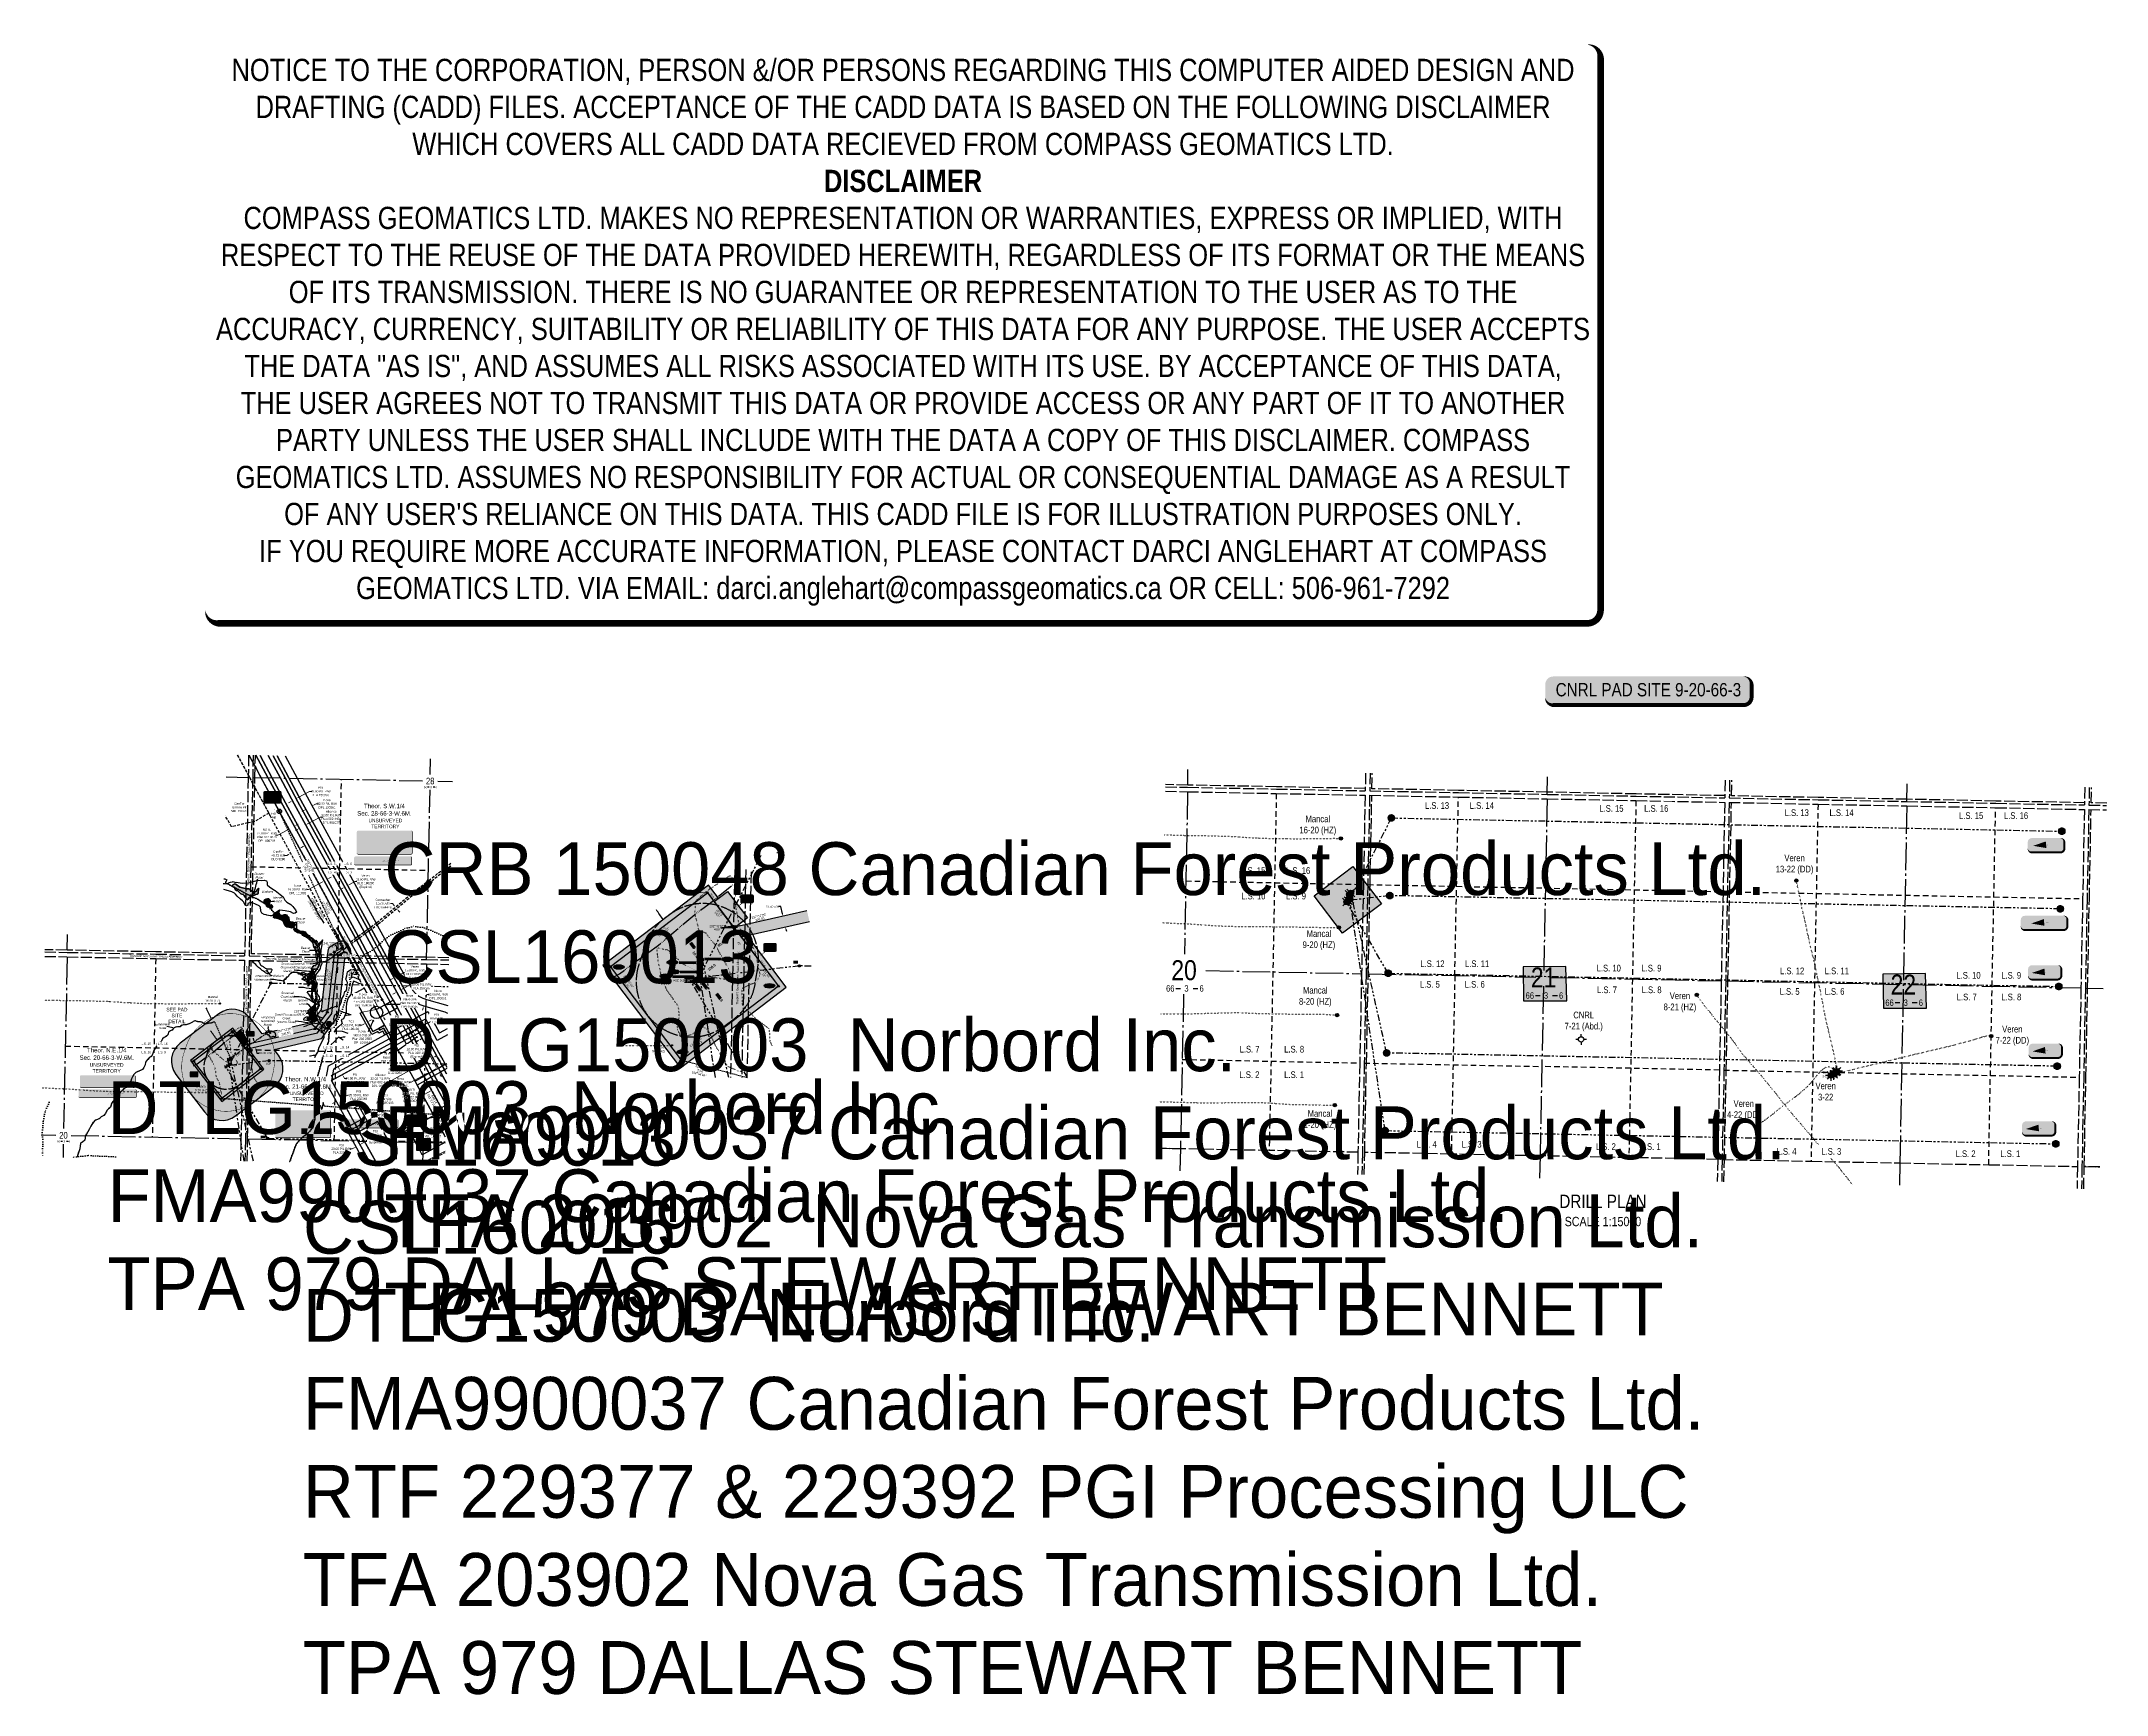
# Model space of a CAD drawing. Extents: x 408734 to 418041, y 6062812 to 6070261.
import ezdxf
from ezdxf.enums import TextEntityAlignment as Align

# ---------------------------------------------------------------- set-up
doc = ezdxf.new("R2018")
doc.units = 0
doc.header["$LTSCALE"] = 5
doc.header["$PDSIZE"] = 0.5
for name, pattern in [('0', [1, 1, 0]), ('foc-ACCESSROAD', [3.75, 2.5, -1.25]), ('foc-BUFFER', [16.75, 15, -1.75]), ('foc-DOT', [1, 0.2, -0.8]), ('foc-DRILLPATH', [14.75, 6, -1.75, 1.75, -1.75, 1.75, -1.75]), ('foc-LSD', [8, 5, -3]), ('foc-QUARTERLINE', [33, 25, -3, 2, -3]), ('foc-SEISMIC', [20.5, 15, -1, 0.5, -1, 0.5, -1, 0.5, -1]), ('foc-TIELINE', [1.875, 1.25, -0.625]), ('foc-TOPO', [1, 0.2, -0.8]), ('foc-TOPO-ephemeral', [6.25, 3.125, -0.625, 0.625, -0.625, 0.625, -0.625]), ('foc-UNSURVEYED', [12.5, 10, -2.5]), ('foc-WHEELTRACKS', [2, 0.4, -1.6])]:
    doc.linetypes.add(name, pattern=pattern)
doc.layers.get('Defpoints').update_dxf_attribs({"color": 9})
for name, color, linetype in [('10', 1, 'Continuous'), ('1251297_WetlandExport', 7, 'Continuous'), ('35', 37, 'Continuous'), ('9', 3, 'Continuous'), ('AS-DRILL', 8, 'foc-DOT'), ('AS-DRILL-T', 8, 'Continuous'), ('AS-RESIDENCE', 14, 'Continuous'), ('AS-ROADS', 254, 'Continuous'), ('AS-SEISMIC', 224, 'foc-SEISMIC'), ('AS-UNDERLAY-H', 141, 'Continuous'), ('AS-WILDLIFE-BLOCK', 131, 'Continuous'), ('AUX-BUFFER', 7, 'foc-BUFFER'), ('bc573101-9ad7-405d-b355-9', 7, 'Continuous'), ('BF_SLNET_arc', 7, 'Continuous'), ('C-SYMBOL', 7, 'Continuous'), ('C-WS-S', 8, 'Continuous'), ('DETAIL-T', 7, 'Continuous'), ('F-AR', 190, 'foc-ACCESSROAD'), ('F-RW', 190, 'Continuous'), ('F-WS', 190, 'foc-ACCESSROAD'), ('F-WS-S', 8, 'Continuous'), ('L-BD', 7, 'Continuous'), ('L-DETAIL-T', 3, 'Continuous'), ('L-MON', 1, 'Continuous'), ('L-ROAD-T', 7, 'Continuous'), ('L-SECLBL', 7, 'Continuous'), ('L-SECQ', 8, 'foc-QUARTERLINE'), ('L-SECTION-LSD', 7, 'foc-LSD'), ('L-TIE', 7, 'foc-TIELINE'), ('L-UNS-T', 3, 'Continuous'), ('L-USEC', 7, 'foc-UNSURVEYED'), ('P-BUFFER-H 30m', 51, 'Continuous'), ('P-CROSSINGS', 250, 'Continuous'), ('P-ELEVATION', 7, 'Continuous'), ('P-PDRILLPATH', 12, 'foc-DRILLPATH'), ('P-PROPOSED', 10, 'Continuous'), ('P-PROPOSED-H', 21, 'Continuous'), ('P-TEMP-BLOCKS', 250, 'Continuous'), ('P-TEMP-BLUE', 146, 'Continuous'), ('P-TXT', 4, 'Continuous'), ('T-BUSH', 110, '0'), ('T-CREEK', 160, 'Continuous'), ('T-DRAW', 143, 'foc-TOPO-ephemeral'), ('T-SLOPE', 48, 'Continuous'), ('T-TIE', 201, 'foc-TIELINE'), ('T-VEGETATION CHANGE', 104, 'foc-TOPO'), ('T-WATER', 160, 'Continuous'), ('T-WATER-H', 133, 'Continuous'), ('T-WATER-P3', 160, 'foc-WHEELTRACKS'), ('T-WATER-T', 170, 'Continuous'), ('WETLAND', 143, 'Continuous'), ('WETLAND-T', 146, 'Continuous')]:
    doc.layers.add(name, color=color, linetype=linetype)
for name, color, linetype, lineweight in [('AS-GENERAL', 48, 'Continuous', 18), ('F-AR-T', 190, 'Continuous', 9), ('F-RW-T', 190, 'Continuous', 9), ('T-TEXT', 48, 'Continuous', 18), ('T-TIE-T', 201, 'Continuous', 18)]:
    doc.layers.add(name, color=color, linetype=linetype, lineweight=lineweight)
doc.layers.add('DISCLAIMER', color=7, linetype='Continuous', plot=False)
doc.layers.add('P-TEMP-BLUE-H', color=7, linetype='Continuous', true_color=0x99e6ff)
doc.styles.add('100L', font='ARIALN.TTF', dxfattribs={"height": 11})
doc.styles.add('175L', font='ARIALN.TTF', dxfattribs={"height": 20})
doc.styles.add('80', font='ARIALN.TTF', dxfattribs={"height": 10})
doc.styles.add('80CG', font='ARIALN.TTF', dxfattribs={"height": 10})
doc.styles.add('80L', font='ARIALN.TTF', dxfattribs={"height": 10})
doc.styles.add('80LS', font='ARIALNI.TTF', dxfattribs={"height": 10})
doc.styles.add('BOLD', font='ARIALNB.TTF')
doc.styles.add('Crossing', font='ARIALN.TTF', dxfattribs={"height": 10})
doc.styles.add('foc-LtypeFont', font='ARIALN.TTF', dxfattribs={"height": 7.35})
doc.styles.add('MtXpl_Arial_Narrow', font='ARIALNI.TTF')
doc.styles.add('SIMPLEX', font='ARIALN.TTF')
doc.styles.get("Standard").update_dxf_attribs({"font": 'ARIALN.TTF'})
doc.linetypes.add('foc-TOPO-flowdirection-NOLINE', pattern='A,0,[">",foc-LtypeFont,S=0.3,R=0,X=0,Y=-0.945],-20,[">",foc-LtypeFont,S=0.3,R=0,X=0,Y=-0.945],0', length=20)
doc.dimstyles.new('CG2011', dxfattribs={"dimscale": 5, "dimtxt": 9, "dimasz": 2, "dimexe": 0.2, "dimexo": 0.0625, "dimgap": 0.5, "dimtad": 0, "dimtih": 1, "dimtoh": 1, "dimzin": 0, "dimdsep": 46, "dimtxsty": '80CG', "dimcen": 0.1, "dimse1": 1, "dimse2": 1, "dimclrd": 256, "dimclrt": 256, "dimaunit": 1, "dimadec": 4, "dimazin": 0, "dimtfac": 0.06, "dimtofl": 0, "dimtmove": 0, "dimatfit": 1, "dimfxl": 0.2, "dimtolj": 1, "dimtzin": 0, "dimlwd": -1, "dimarcsym": 0})
doc.dimstyles.new('COMPASS', dxfattribs={"dimscale": 5, "dimtxt": 10, "dimasz": 2.5, "dimexe": 0.2, "dimexo": 0.0625, "dimgap": 0.5, "dimtad": 0, "dimtih": 1, "dimtoh": 1, "dimzin": 0, "dimdsep": 46, "dimtxsty": '80', "dimcen": 0.1, "dimse1": 1, "dimse2": 1, "dimclrd": 256, "dimclrt": 256, "dimaunit": 1, "dimadec": 4, "dimazin": 0, "dimtfac": 0.06, "dimtofl": 0, "dimtmove": 0, "dimatfit": 1, "dimfxl": 0.2, "dimtolj": 1, "dimtzin": 0, "dimlwd": -1, "dimarcsym": 0})
doc.dimstyles.new('Compass 5 000', dxfattribs={"dimscale": 5, "dimtxt": 9, "dimasz": 2, "dimexe": 0.2, "dimexo": 0.0625, "dimgap": 0.5, "dimtad": 0, "dimtih": 1, "dimtoh": 1, "dimzin": 0, "dimdsep": 46, "dimtxsty": '80CG', "dimcen": 0.1, "dimse1": 1, "dimse2": 1, "dimclrd": 256, "dimclrt": 256, "dimaunit": 1, "dimadec": 4, "dimazin": 0, "dimtfac": 0.06, "dimtofl": 0, "dimtmove": 0, "dimatfit": 1, "dimfxl": 0.2, "dimtolj": 1, "dimtzin": 0, "dimlwd": -1, "dimarcsym": 0})

# ---------------------------------------------------------------- blocks, each defined once
blk = doc.blocks.new('L-SECLBL')
at = {"layer": '9', "color": 7}
for p, q in [((-5.1, -27.8), (-12.3, -27.8)), ((20.7, -27.8), (13.5, -27.8))]:
    blk.add_line(p, q, dxfattribs=at)
at = {"layer": '10', "color": 2, "style": 'SIMPLEX'}
blk.add_attdef('SEC', text='', height=30, dxfattribs=at).set_placement((0, 0), align=Align.MIDDLE)
at = {"layer": '10', "color": 5, "style": '80L'}
blk.add_attdef('TWP', text='', height=9.5, dxfattribs=at).set_placement((-14.4, -27.4), align=Align.MIDDLE_RIGHT)
blk.add_attdef('RGE', text='', height=9.5, dxfattribs=at).set_placement((3.6, -27.4), align=Align.MIDDLE_CENTER)
blk.add_attdef('MER', text='', height=9.5, dxfattribs=at).set_placement((23.2, -27.4), align=Align.MIDDLE_LEFT)
blk = doc.blocks.new('*U65')
h = blk.add_hatch(color=255)
edge = h.paths.add_edge_path()
edge.add_line((-119, -54), (119, -54))
edge.add_arc((119, -48), 6, 270, 360)
edge.add_line((125, -48), (125, 46.5))
edge.add_arc((119, 46.5), 6, 0, 90)
edge.add_line((119, 52.5), (-119, 52.5))
edge.add_arc((-119, 46.5), 6, 90, 180)
edge.add_line((-125, 46.5), (-125, -48))
edge.add_arc((-119, -48), 6, 180, 270)
at = {"color": 44, "flags": 128}
blk.add_lwpolyline([(-119, -54, 3, 3, 0), (119, -54, 3, 3, 0.414214), (125, -48, 3, 3, 0), (125, 46.5, 3, 0, 0.414214), (119, 52.5, 0, 0, 0), (-119, 52.5, 0, 0, 0.414214), (-125, 46.5, 0, 0, 0), (-125, -48, 0, 3, 0.414214)], format="xyseb", close=True, dxfattribs=at)
at = {"color": 44, "lineweight": 30, "flags": 104}
blk.add_attdef('ENTER_TEXT', text='', height=10, dxfattribs=at).set_placement((-1, 0), align=Align.MIDDLE_CENTER)
blk = doc.blocks.new('*D42')
at = {"layer": 'Defpoints', "color": 0, "transparency": 16777216}
for p in [(409857.3, 6066602.9), (409927.2, 6066570.7), (409887, 6066548.7)]:
    blk.add_point(p, dxfattribs=at)
at = {"layer": 'F-AR-T', "transparency": 16777216}
for p, q in [((409839.6, 6066593.2), (409829.6, 6066593.2)), ((409848.6, 6066598.1), (409839.6, 6066593.2)), ((409906.3, 6066629.6), (409915.1, 6066634.4))]:
    blk.add_line(p, q, dxfattribs=at)
for points in [[(409847.8, 6066599.5), (409849.4, 6066596.6), (409857.3, 6066602.9)], [(409905.5, 6066631.1), (409907.1, 6066628.2), (409897.5, 6066624.8)]]:
    blk.add_solid(points, dxfattribs=at)
at = {"layer": 'F-AR-T', "transparency": 16777216, "insert": (409801.7, 6066593.2), "char_height": 10, "attachment_point": 5, "style": '80CG'}
blk.add_mtext('\\A1;CanFor\\P45.72 A/R\\PDLO 3280', dxfattribs=at)
blk = doc.blocks.new('*D43')
at = {"layer": 'Defpoints', "color": 0, "transparency": 16777216}
for p in [(410380.6, 6065644.7), (410383.4, 6065639.6), (410420.9, 6065666.7)]:
    blk.add_point(p, dxfattribs=at)
at = {"layer": 'F-AR-T', "transparency": 16777216}
for p, q in [((410432.4, 6065666.3), (410441.2, 6065671.1)), ((410365.8, 6065630), (410355.8, 6065630)), ((410374.6, 6065634.8), (410365.8, 6065630))]:
    blk.add_line(p, q, dxfattribs=at)
for points in [[(410373.8, 6065636.3), (410375.4, 6065633.3), (410383.4, 6065639.6)], [(410431.6, 6065667.8), (410433.2, 6065664.9), (410423.7, 6065661.5)]]:
    blk.add_solid(points, dxfattribs=at)
at = {"layer": 'F-AR-T', "transparency": 16777216, "insert": (410327.9, 6065630), "char_height": 10, "attachment_point": 5, "style": '80CG'}
blk.add_mtext('\\A1;CanFor\\P45.72 A/R\\PDLO 3280', dxfattribs=at)
blk = doc.blocks.new('*D44')
at = {"layer": 'Defpoints', "color": 0, "transparency": 16777216}
for p in [(410114.1, 6066457.6), (410117.3, 6066420.3), (410130.5, 6066427.5)]:
    blk.add_point(p, dxfattribs=at)
at = {"layer": 'F-RW-T', "transparency": 16777216}
for p, q in [((410122.8, 6066462.4), (410146.4, 6066475.3)), ((410146.4, 6066475.3), (410156.4, 6066475.3)), ((410092.1, 6066445.6), (410083.4, 6066440.8))]:
    blk.add_line(p, q, dxfattribs=at)
for points in [[(410091.3, 6066447.1), (410092.9, 6066444.2), (410100.9, 6066450.4)], [(410122, 6066463.9), (410123.6, 6066460.9), (410114.1, 6066457.6)]]:
    blk.add_solid(points, dxfattribs=at)
at = {"layer": 'F-RW-T', "transparency": 16777216, "insert": (410195.5, 6066475.3), "char_height": 10, "attachment_point": 5, "style": '80CG'}
blk.add_mtext('\\A1;Veren\\P15.00 P/L R/W\\PDLO 180200^J(Expired)', dxfattribs=at)
blk = doc.blocks.new('*D45')
at = {"layer": 'F-RW-T', "transparency": 16777216}
for p, q in [((410315.3, 6066037.1), (410306.6, 6066032.3)), ((410346.1, 6066053.8), (410368.1, 6066065.9)), ((410368.1, 6066065.9), (410378.1, 6066065.9))]:
    blk.add_line(p, q, dxfattribs=at)
for points in [[(410314.5, 6066038.5), (410316.1, 6066035.6), (410324.1, 6066041.8)], [(410345.3, 6066055.3), (410346.9, 6066052.4), (410337.3, 6066049)]]:
    blk.add_solid(points, dxfattribs=at)
at = {"layer": 'F-RW-T', "transparency": 16777216, "insert": (410417.2, 6066065.9), "char_height": 10, "attachment_point": 5, "style": '80CG', "bg_fill": 3, "box_fill_scale": 1.1, "bg_fill_color": 256, "bg_fill_true_color": 13158600, "bg_fill_transparency": 0}
blk.add_mtext('\\A1;Veren\\P15.00 P/L R/W\\PDLO 180200^J(Expired)', dxfattribs=at)
at = {"layer": 'Defpoints', "color": 0, "transparency": 16777216}
for p in [(410337.3, 6066049), (410339.1, 6066014.4), (410352.3, 6066021.5)]:
    blk.add_point(p, dxfattribs=at)
blk = doc.blocks.new('*D47')
at = {"layer": 'Defpoints', "color": 0, "transparency": 16777216}
for p in [(410008.3, 6066478.2), (410026.7, 6066477.9), (410012.6, 6066470.2)]:
    blk.add_point(p, dxfattribs=at)
at = {"layer": 'F-RW-T', "transparency": 16777216}
for p, q in [((410031.1, 6066490.7), (410039.8, 6066495.5)), ((409938.7, 6066440.2), (409928.7, 6066440.2)), ((409999.5, 6066473.4), (409938.7, 6066440.2))]:
    blk.add_line(p, q, dxfattribs=at)
for points in [[(409998.7, 6066474.9), (410000.3, 6066472), (410008.3, 6066478.2)], [(410030.3, 6066492.2), (410031.9, 6066489.2), (410022.3, 6066485.9)]]:
    blk.add_solid(points, dxfattribs=at)
at = {"layer": 'F-RW-T', "transparency": 16777216, "insert": (409889.6, 6066440.2), "char_height": 10, "attachment_point": 5, "style": '80CG'}
blk.add_mtext('\\A1;Nova\\P16.00 P/L R/W\\PDPL 111001', dxfattribs=at)
blk = doc.blocks.new('*D48')
at = {"layer": 'Defpoints', "color": 0, "transparency": 16777216}
for p in [(410476.3, 6065621.4), (410479.9, 6065614.9), (410490.4, 6065629.1)]:
    blk.add_point(p, dxfattribs=at)
at = {"layer": 'F-RW-T', "transparency": 16777216}
for p, q in [((410400.9, 6065571.7), (410390.9, 6065571.7)), ((410471.2, 6065610.1), (410400.9, 6065571.7)), ((410502.8, 6065627.4), (410511.6, 6065632.1))]:
    blk.add_line(p, q, dxfattribs=at)
for points in [[(410470.4, 6065611.5), (410472, 6065608.6), (410479.9, 6065614.9)], [(410502, 6065628.8), (410503.6, 6065625.9), (410494, 6065622.6)]]:
    blk.add_solid(points, dxfattribs=at)
at = {"layer": 'F-RW-T', "transparency": 16777216, "insert": (410351.8, 6065571.7), "char_height": 10, "attachment_point": 5, "style": '80CG'}
blk.add_mtext('\\A1;Nova\\P16.00 P/L R/W\\PDPL 111001', dxfattribs=at)
blk = doc.blocks.new('*D49')
at = {"layer": 'Defpoints', "color": 0, "transparency": 16777216}
for p in [(410271.3, 6065914.4), (410290.4, 6065879.3)]:
    blk.add_point(p, dxfattribs=at)
at = {"layer": 'F-RW-T', "transparency": 16777216}
for p, q in [((410233.6, 6065942.9), (410223.6, 6065942.9)), ((410249.4, 6065913.9), (410233.6, 6065942.9)), ((410278.1, 6065861.2), (410282.9, 6065852.5))]:
    blk.add_line(p, q, dxfattribs=at)
for points in [[(410250.9, 6065914.7), (410248, 6065913.1), (410254.2, 6065905.1)], [(410279.6, 6065862), (410276.7, 6065860.5), (410273.4, 6065870)]]:
    blk.add_solid(points, dxfattribs=at)
at = {"layer": 'F-RW-T', "transparency": 16777216, "insert": (410184, 6065942.9), "char_height": 10, "attachment_point": 5, "style": '80CG', "bg_fill": 3, "box_fill_scale": 1.1, "bg_fill_color": 256, "bg_fill_true_color": 13158600, "bg_fill_transparency": 0}
blk.add_mtext('\\A1;Nova\\P40.00 P/L R/W\\PPlan 192 0828^JDPL 150036', dxfattribs=at)
at = {"layer": 'Defpoints', "color": 0, "transparency": 16777216}
blk.add_point((410254.2, 6065905.1), dxfattribs=at)
blk = doc.blocks.new('*D50')
at = {"layer": 'Defpoints', "color": 0, "transparency": 16777216}
for p in [(409850.1, 6066711.8), (409854.3, 6066704.3), (409877.8, 6066717.1)]:
    blk.add_point(p, dxfattribs=at)
at = {"layer": 'F-RW-T', "transparency": 16777216}
for p, q in [((409799.8, 6066684.4), (409789.8, 6066684.4)), ((409841.4, 6066707.1), (409799.8, 6066684.4)), ((409882.4, 6066729.5), (409891.2, 6066734.2))]:
    blk.add_line(p, q, dxfattribs=at)
for points in [[(409840.6, 6066708.5), (409842.2, 6066705.6), (409850.1, 6066711.8)], [(409881.6, 6066730.9), (409883.2, 6066728), (409873.6, 6066724.7)]]:
    blk.add_solid(points, dxfattribs=at)
at = {"layer": 'F-RW-T', "transparency": 16777216, "insert": (409750.2, 6066684.4), "char_height": 10, "attachment_point": 5, "style": '80CG'}
blk.add_mtext('\\A1;NGTL\\P27.00 P/L R/W\\PPlan 822 0878^JDPL 800728', dxfattribs=at)
blk = doc.blocks.new('*D51')
at = {"layer": 'Defpoints', "color": 0, "transparency": 16777216}
for p in [(410474.7, 6065568.1), (410498.4, 6065581), (410493, 6065534.6)]:
    blk.add_point(p, dxfattribs=at)
at = {"layer": 'F-RW-T', "transparency": 16777216}
for p, q in [((410525.5, 6065552.4), (410534.2, 6065557.2)), ((410452.8, 6065512.7), (410442.8, 6065512.7)), ((410484.2, 6065529.9), (410452.8, 6065512.7))]:
    blk.add_line(p, q, dxfattribs=at)
for points in [[(410524.7, 6065553.8), (410526.3, 6065550.9), (410516.7, 6065547.6)], [(410483.4, 6065531.3), (410485, 6065528.4), (410493, 6065534.6)]]:
    blk.add_solid(points, dxfattribs=at)
at = {"layer": 'F-RW-T', "transparency": 16777216, "insert": (410403.3, 6065512.7), "char_height": 10, "attachment_point": 5, "style": '80CG'}
blk.add_mtext('\\A1;NGTL\\P27.00 P/L R/W\\PPlan 822 0878^JDPL 800728', dxfattribs=at)
blk = doc.blocks.new('*D52')
at = {"layer": 'Defpoints', "color": 0, "transparency": 16777216}
for p in [(409954.5, 6066816.4), (409966.4, 6066728), (409994.5, 6066743.3)]:
    blk.add_point(p, dxfattribs=at)
at = {"layer": 'F-RW-T', "transparency": 16777216}
for p, q in [((409917.7, 6066796.3), (409908.9, 6066791.5)), ((409963.3, 6066821.2), (409972.1, 6066826)), ((409972.1, 6066826), (409982.1, 6066826))]:
    blk.add_line(p, q, dxfattribs=at)
for points in [[(409916.9, 6066797.7), (409918.5, 6066794.8), (409926.4, 6066801.1)], [(409962.5, 6066822.7), (409964.1, 6066819.7), (409954.5, 6066816.4)]]:
    blk.add_solid(points, dxfattribs=at)
at = {"layer": 'F-RW-T', "transparency": 16777216, "insert": (410021.5, 6066826), "char_height": 10, "attachment_point": 5, "style": '80CG'}
blk.add_mtext('\\A1;Nova^J32.00 P/L R/W\\PDPL 190061', dxfattribs=at)
blk = doc.blocks.new('*D53')
at = {"layer": 'Defpoints', "color": 0, "transparency": 16777216}
for p in [(410465.8, 6065946), (410506.4, 6065934.2), (410497.5, 6065903.5)]:
    blk.add_point(p, dxfattribs=at)
at = {"layer": 'F-RW-T', "transparency": 16777216}
for p, q in [((410468.6, 6065955.6), (410471.8, 6065966.8)), ((410471.8, 6065966.8), (410481.8, 6065966.8)), ((410454.1, 6065905.7), (410451.3, 6065896.1))]:
    blk.add_line(p, q, dxfattribs=at)
for points in [[(410467, 6065956), (410470.2, 6065955.1), (410465.8, 6065946)], [(410452.5, 6065906.1), (410455.7, 6065905.2), (410456.9, 6065915.3)]]:
    blk.add_solid(points, dxfattribs=at)
at = {"layer": 'F-RW-T', "transparency": 16777216, "insert": (410521.3, 6065966.8), "char_height": 10, "attachment_point": 5, "style": '80CG'}
blk.add_mtext('\\A1;Nova^J32.00 P/L R/W\\PDPL 190061', dxfattribs=at)
blk = doc.blocks.new('*D54')
at = {"layer": 'Defpoints', "color": 0, "transparency": 16777216}
for p in [(409921.7, 6066670), (409925.2, 6066730.4), (409949.8, 6066685.4)]:
    blk.add_point(p, dxfattribs=at)
at = {"layer": 'F-RW-T', "transparency": 16777216}
for p, q in [((409933.9, 6066735.2), (409990.8, 6066766.3)), ((409990.8, 6066766.3), (410000.8, 6066766.3)), ((409888.3, 6066710.3), (409879.5, 6066705.5))]:
    blk.add_line(p, q, dxfattribs=at)
for points in [[(409887.5, 6066711.8), (409889.1, 6066708.8), (409897.1, 6066715.1)], [(409933.1, 6066736.7), (409934.7, 6066733.8), (409925.2, 6066730.4)]]:
    blk.add_solid(points, dxfattribs=at)
at = {"layer": 'F-RW-T', "transparency": 16777216, "insert": (410040.3, 6066766.3), "char_height": 10, "attachment_point": 5, "style": '80CG'}
blk.add_mtext('\\A1;Alliance^J32.00 P/L R/W\\PPlan 002 4456\\PDPL 981037', dxfattribs=at)
blk = doc.blocks.new('*D55')
at = {"layer": 'Defpoints', "color": 0, "transparency": 16777216}
for p in [(410470, 6065666.4), (410479.1, 6065649.8), (410507.2, 6065665.1)]:
    blk.add_point(p, dxfattribs=at)
at = {"layer": 'F-RW-T', "transparency": 16777216}
for p, q in [((410461.3, 6065661.6), (410311.3, 6065579.7)), ((410506.8, 6065686.5), (410515.6, 6065691.3)), ((410311.3, 6065579.7), (410301.3, 6065579.7))]:
    blk.add_line(p, q, dxfattribs=at)
for points in [[(410460.5, 6065663.1), (410462.1, 6065660.2), (410470, 6065666.4)], [(410506, 6065688), (410507.6, 6065685.1), (410498.1, 6065681.7)]]:
    blk.add_solid(points, dxfattribs=at)
at = {"layer": 'F-RW-T', "transparency": 16777216, "insert": (410261.8, 6065579.7), "char_height": 10, "attachment_point": 5, "style": '80CG'}
blk.add_mtext('\\A1;Alliance^J32.00 P/L R/W\\PPlan 002 4456\\PDPL 981037', dxfattribs=at)
blk = doc.blocks.new('*U41')
h = blk.add_hatch(color=255)
edge = h.paths.add_edge_path()
edge.add_line((-119, -28.5), (119, -28.5))
edge.add_arc((119, -22.5), 6, 270, 360)
edge.add_line((125, -22.5), (125, 21))
edge.add_arc((119, 21), 6, 0, 90)
edge.add_line((119, 27), (-119, 27))
edge.add_arc((-119, 21), 6, 90, 180)
edge.add_line((-125, 21), (-125, -22.5))
edge.add_arc((-119, -22.5), 6, 180, 270)
at = {"color": 44, "flags": 128}
blk.add_lwpolyline([(-119, -28.5, 3, 3, 0), (119, -28.5, 3, 3, 0.414214), (125, -22.5, 3, 3, 0), (125, 21, 3, 0, 0.414214), (119, 27, 0, 0, 0), (-119, 27, 0, 0, 0.414214), (-125, 21, 0, 0, 0), (-125, -22.5, 0, 3, 0.414214)], format="xyseb", close=True, dxfattribs=at)
at = {"color": 44, "lineweight": 30, "flags": 104}
blk.add_attdef('ENTER_TEXT', text='', height=10, dxfattribs=at).set_placement((-1, 0), align=Align.MIDDLE_CENTER)
blk = doc.blocks.new('*D56')
at = {"layer": 'Defpoints', "color": 0, "transparency": 16777216}
for p in [(410329.5, 6066360.4), (410329.9, 6066360.7), (410335.9, 6066352.7)]:
    blk.add_point(p, dxfattribs=at)
at = {"layer": 'F-RW-T', "transparency": 16777216}
for p, q in [((410317.1, 6066376.1), (410307.1, 6066376.1)), ((410323.5, 6066368.4), (410317.1, 6066376.1)), ((410342.8, 6066345.4), (410349.2, 6066337.7))]:
    blk.add_line(p, q, dxfattribs=at)
for points in [[(410324.8, 6066369.5), (410322.2, 6066367.3), (410329.9, 6066360.7)], [(410344, 6066346.5), (410341.5, 6066344.3), (410336.3, 6066353.1)]]:
    blk.add_solid(points, dxfattribs=at)
at = {"layer": 'F-RW-T', "transparency": 16777216, "insert": (410272.8, 6066376.1), "char_height": 10, "attachment_point": 5, "style": '80CG'}
blk.add_mtext('\\A1;Connacher^J10.00 A/R\\PLOC 064426', dxfattribs=at)
blk = doc.blocks.new('*D57')
at = {"layer": 'F-RW-T', "transparency": 16777216}
for p, q in [((410382.5, 6065849.4), (410372.5, 6065849.4)), ((410403.4, 6065811), (410382.5, 6065849.4)), ((410415.4, 6065789), (410420.2, 6065780.3))]:
    blk.add_line(p, q, dxfattribs=at)
for points in [[(410404.9, 6065811.8), (410401.9, 6065810.2), (410408.2, 6065802.2)], [(410416.8, 6065789.8), (410413.9, 6065788.2), (410410.6, 6065797.8)]]:
    blk.add_solid(points, dxfattribs=at)
at = {"layer": 'F-RW-T', "transparency": 16777216, "insert": (410338.9, 6065849.4), "char_height": 10, "attachment_point": 5, "style": '80CG', "bg_fill": 3, "box_fill_scale": 1.1, "bg_fill_color": 256, "bg_fill_true_color": 13158600, "bg_fill_transparency": 0}
blk.add_mtext('\\A1;PGI^J5.00 A/R\\PLOC 220601 ', dxfattribs=at)
at = {"layer": 'Defpoints', "color": 0, "transparency": 16777216}
for p in [(410408.2, 6065802.2), (410410, 6065803.2), (410412.4, 6065798.8)]:
    blk.add_point(p, dxfattribs=at)
blk = doc.blocks.new('*D58')
at = {"layer": 'Defpoints', "color": 0, "transparency": 16777216}
for p in [(409859.2, 6066851.7), (409876.8, 6066861.1), (409883, 6066849.5)]:
    blk.add_point(p, dxfattribs=at)
at = {"layer": 'F-RW-T', "transparency": 16777216}
for p, q in [((409891.8, 6066854.2), (409943.1, 6066881.8)), ((409943.1, 6066881.8), (409953.1, 6066881.8)), ((409856.6, 6066835.3), (409847.8, 6066830.5))]:
    blk.add_line(p, q, dxfattribs=at)
for points in [[(409891, 6066855.7), (409892.6, 6066852.8), (409883, 6066849.5)], [(409855.8, 6066836.8), (409857.4, 6066833.8), (409865.4, 6066840)]]:
    blk.add_solid(points, dxfattribs=at)
at = {"layer": 'F-RW-T', "transparency": 16777216, "insert": (409992.7, 6066881.8), "char_height": 10, "attachment_point": 5, "style": '80CG'}
blk.add_mtext('\\A1;PGI^J20.00 P/L R/W\\PPLA 150098', dxfattribs=at)
blk = doc.blocks.new('*D59')
at = {"layer": 'Defpoints', "color": 0, "transparency": 16777216}
for p in [(410345.5, 6065961), (410353.6, 6065987.8)]:
    blk.add_point(p, dxfattribs=at)
at = {"layer": 'F-RW-T', "transparency": 16777216}
for p, q in [((410362.4, 6065992.6), (410396.9, 6066011.4)), ((410396.9, 6066011.4), (410406.9, 6066011.4)), ((410327.3, 6065973.4), (410318.5, 6065968.6))]:
    blk.add_line(p, q, dxfattribs=at)
for points in [[(410326.5, 6065974.9), (410328.1, 6065972), (410336.1, 6065978.2)], [(410361.6, 6065994.1), (410363.2, 6065991.1), (410353.6, 6065987.8)]]:
    blk.add_solid(points, dxfattribs=at)
at = {"layer": 'F-RW-T', "transparency": 16777216, "insert": (410446.4, 6066011.4), "char_height": 10, "attachment_point": 5, "style": '80CG', "bg_fill": 3, "box_fill_scale": 1.1, "bg_fill_color": 256, "bg_fill_true_color": 13158600, "bg_fill_transparency": 0}
blk.add_mtext('\\A1;PGI^J20.00 P/L R/W\\PPLA 150098', dxfattribs=at)
at = {"layer": 'Defpoints', "color": 0, "transparency": 16777216}
blk.add_point((410363, 6065970.6), dxfattribs=at)
blk = doc.blocks.new('*D60')
at = {"layer": 'Defpoints', "color": 0, "transparency": 16777216}
for p in [(410083.2, 6065624.9), (410090.6, 6065606.2), (410092.8, 6065607.4)]:
    blk.add_point(p, dxfattribs=at)
at = {"layer": 'F-RW-T', "transparency": 16777216}
for p, q in [((410076.2, 6065632.5), (410071.4, 6065641.3)), ((410095.4, 6065597.4), (410100.2, 6065588.6)), ((410100.2, 6065588.6), (410110.2, 6065588.6))]:
    blk.add_line(p, q, dxfattribs=at)
for points in [[(410077.7, 6065633.3), (410074.8, 6065631.7), (410081, 6065623.7)], [(410096.9, 6065598.2), (410093.9, 6065596.6), (410090.6, 6065606.2)]]:
    blk.add_solid(points, dxfattribs=at)
at = {"layer": 'F-RW-T', "transparency": 16777216, "insert": (410149.7, 6065588.6), "char_height": 10, "attachment_point": 5, "style": '80CG'}
blk.add_mtext('\\A1;PGI\\P20.00 P/L R/W\\PPLA 151012', dxfattribs=at)
blk = doc.blocks.new('*D61')
at = {"layer": 'Defpoints', "color": 0, "transparency": 16777216}
for p in [(410511.6, 6065628.5), (410517.6, 6065631.8), (410521.3, 6065610.9)]:
    blk.add_point(p, dxfattribs=at)
at = {"layer": 'F-RW-T', "transparency": 16777216}
for p, q in [((410474.5, 6065710.7), (410464.5, 6065710.7)), ((410512.8, 6065640.5), (410474.5, 6065710.7)), ((410532, 6065605.3), (410536.8, 6065596.6))]:
    blk.add_line(p, q, dxfattribs=at)
for points in [[(410514.2, 6065641.3), (410511.3, 6065639.7), (410517.6, 6065631.8)], [(410533.5, 6065606.1), (410530.5, 6065604.5), (410527.2, 6065614.1)]]:
    blk.add_solid(points, dxfattribs=at)
at = {"layer": 'F-RW-T', "transparency": 16777216, "insert": (410424.9, 6065710.7), "char_height": 10, "attachment_point": 5, "style": '80CG', "bg_fill": 3, "box_fill_scale": 1.1, "bg_fill_color": 256, "bg_fill_true_color": 13158600, "bg_fill_transparency": 0}
blk.add_mtext('\\A1;PGI\\P20.00 P/L R/W\\PPLA 190410\\P(Expired)', dxfattribs=at)
blk = doc.blocks.new('*D62')
at = {"layer": 'Defpoints', "color": 0, "transparency": 16777216}
for p in [(410195.2, 6065838.7), (410195.7, 6065837.9), (410204, 6065843.5)]:
    blk.add_point(p, dxfattribs=at)
at = {"layer": 'F-RW-T', "transparency": 16777216}
for p, q in [((410178.1, 6065828.3), (410168.1, 6065828.3)), ((410186.9, 6065833.1), (410178.1, 6065828.3)), ((410213.2, 6065847.4), (410222, 6065852.2))]:
    blk.add_line(p, q, dxfattribs=at)
for points in [[(410186.1, 6065834.5), (410187.7, 6065831.6), (410195.7, 6065837.9)], [(410212.4, 6065848.9), (410214, 6065846), (410204.5, 6065842.7)]]:
    blk.add_solid(points, dxfattribs=at)
at = {"layer": 'F-RW-T', "transparency": 16777216, "insert": (410129, 6065828.3), "char_height": 10, "attachment_point": 5, "style": '80CG'}
blk.add_mtext('\\A1;PGI\\P10.00 P/L R/W\\PPLA 190406', dxfattribs=at)
blk = doc.blocks.new('*D63')
at = {"layer": 'Defpoints', "color": 0, "transparency": 16777216}
for p in [(410123.6, 6065334.1), (410141.1, 6065343.7), (410152.6, 6065280.8)]:
    blk.add_point(p, dxfattribs=at)
at = {"layer": 'F-RW-T', "transparency": 16777216}
for p, q in [((410135.1, 6065271.3), (410125.1, 6065271.3)), ((410143.9, 6065276.1), (410135.1, 6065271.3)), ((410179, 6065295.2), (410187.7, 6065300))]:
    blk.add_line(p, q, dxfattribs=at)
for points in [[(410143.1, 6065277.5), (410144.7, 6065274.6), (410152.6, 6065280.8)], [(410178.2, 6065296.7), (410179.8, 6065293.8), (410170.2, 6065290.4)]]:
    blk.add_solid(points, dxfattribs=at)
at = {"layer": 'F-RW-T', "transparency": 16777216, "insert": (410085.5, 6065271.3), "char_height": 10, "attachment_point": 5, "style": '80CG'}
blk.add_mtext('\\A1;PGI\\P20.00 P/L R/W\\PPLA 220582', dxfattribs=at)
blk = doc.blocks.new('*D64')
at = {"layer": 'Defpoints', "color": 0, "transparency": 16777216}
for p in [(410048, 6065514.3), (410063.7, 6065485.4), (410069.9, 6065526.3)]:
    blk.add_point(p, dxfattribs=at)
at = {"layer": 'F-RW-T', "transparency": 16777216}
for p, q in [((410055, 6065480.6), (410046.2, 6065475.8)), ((410094.4, 6065502.2), (410114.8, 6065513.3)), ((410114.8, 6065513.3), (410124.8, 6065513.3))]:
    blk.add_line(p, q, dxfattribs=at)
for points in [[(410054.2, 6065482.1), (410055.8, 6065479.2), (410063.7, 6065485.4)], [(410093.6, 6065503.6), (410095.2, 6065500.7), (410085.7, 6065497.4)]]:
    blk.add_solid(points, dxfattribs=at)
at = {"layer": 'F-RW-T', "transparency": 16777216, "insert": (410164.4, 6065513.3), "char_height": 10, "attachment_point": 5, "style": '80CG', "bg_fill": 3, "box_fill_scale": 1.1, "bg_fill_color": 256, "bg_fill_true_color": 13158600, "bg_fill_transparency": 0}
blk.add_mtext('\\A1;PGI\\P25.00 P/L R/W\\PPLA 230348', dxfattribs=at)
blk = doc.blocks.new('*U66')
h = blk.add_hatch(color=255)
edge = h.paths.add_edge_path()
edge.add_line((-119, -62.5), (119, -62.5))
edge.add_arc((119, -56.5), 6, 270, 360)
edge.add_line((125, -56.5), (125, 55))
edge.add_arc((119, 55), 6, 0, 90)
edge.add_line((119, 61), (-119, 61))
edge.add_arc((-119, 55), 6, 90, 180)
edge.add_line((-125, 55), (-125, -56.5))
edge.add_arc((-119, -56.5), 6, 180, 270)
at = {"color": 44, "flags": 128}
blk.add_lwpolyline([(-119, -62.5, 3, 3, 0), (119, -62.5, 3, 3, 0.414214), (125, -56.5, 3, 3, 0), (125, 55, 3, 0, 0.414214), (119, 61, 0, 0, 0), (-119, 61, 0, 0, 0.414214), (-125, 55, 0, 0, 0), (-125, -56.5, 0, 3, 0.414214)], format="xyseb", close=True, dxfattribs=at)
at = {"color": 44, "lineweight": 30, "flags": 104}
blk.add_attdef('ENTER_TEXT', text='', height=10, dxfattribs=at).set_placement((-1, 0), align=Align.MIDDLE_CENTER)
blk = doc.blocks.new('fdia')
at = {"color": 255, "const_width": 1}
blk.add_lwpolyline([(-0.5, 0, 1), (0.5, 0, 1)], format="xyb", close=True, dxfattribs=at)
blk = doc.blocks.new('Fdiaa')
blk.add_blockref('fdia', (0, 0))
blk = doc.blocks.new('fdib')
at = {"color": 1, "const_width": 1.6}
blk.add_lwpolyline([(-0.4, 0, 1), (0.4, 0, 1)], format="xyb", close=True, dxfattribs=at)
at = {"color": 1}
blk.add_circle((0, 0), 0.8, dxfattribs=at)
blk = doc.blocks.new('Fdibb')
blk.add_blockref('fdib', (0, 0))
blk = doc.blocks.new('fdicc')
for name in ['Fdibb', 'Fdiaa']:
    blk.add_blockref(name, (0, 0))
blk = doc.blocks.new('FDI')
blk.add_blockref('fdicc', (0, 0))
blk = doc.blocks.new('WC')
at = {"layer": 'L-MON'}
h = blk.add_hatch(color=255, dxfattribs=at)
h.dxf.hatch_style = 1
edge = h.paths.add_edge_path()
edge.add_arc((0, 0), 0.9, 0, 360)
at = {"layer": 'L-MON', "color": 240, "flags": 128}
for points in [[(-0.62, 0.5), (-1.23, 1.12)], [(0.52, 0.61), (1.13, 1.21)], [(-1.18, -1.18), (-0.56, -0.57)], [(1.16, -1.18), (0.56, -0.57)]]:
    blk.add_lwpolyline(points, dxfattribs=at)
at = {"layer": 'L-MON', "color": 240}
for radius in [0.8, 0.373]:
    blk.add_circle((0, 0), radius, dxfattribs=at)
blk = doc.blocks.new('TRIA')
blk.add_hatch(color=255).paths.add_polyline_path([(0, 1.5), (-1.5, -0.9), (1.4, -0.9)])
blk = doc.blocks.new('TRIAA')
blk.add_blockref('TRIA', (0, 0))
blk = doc.blocks.new('TRIB')
at = {"color": 1}
blk.add_lwpolyline([(-1.1, -0.7), (0, 1.1), (1, -0.7)], close=True, dxfattribs=at)
blk = doc.blocks.new('TRIBB')
blk.add_blockref('TRIB', (0, 0))
blk = doc.blocks.new('TRICC')
for name in ['TRIAA', 'TRIBB']:
    blk.add_blockref(name, (0, 0))
blk = doc.blocks.new('plspike')
blk.add_blockref('TRICC', (0, 0))
blk = doc.blocks.new('linebrk')
blk.add_lwpolyline([(0, 0.0017, -0.346152), (-0.0002, 0.0015), (-0.0031, 0.0006, 0.772575), (-0.0031, 0.0004), (0.0031, -0.0004, -0.772575), (0.0031, -0.0006), (0.0002, -0.0015, 0.346152), (0, -0.0017)], format="xyb")
blk = doc.blocks.new('*D71')
at = {"layer": 'P-TXT', "transparency": 16777216}
for p, q in [((410043.2, 6066147.7), (410033.3, 6066148.8)), ((410083, 6066143.1), (410092.9, 6066142))]:
    blk.add_line(p, q, dxfattribs=at)
for points in [[(410043.4, 6066149.3), (410043, 6066146), (410053.2, 6066146.5)], [(410083.1, 6066144.8), (410082.8, 6066141.5), (410073, 6066144.3)]]:
    blk.add_solid(points, dxfattribs=at)
at = {"layer": 'P-TXT', "transparency": 16777216, "insert": (410120.6, 6066142), "char_height": 10, "attachment_point": 5, "style": '80CG', "bg_fill": 3, "box_fill_scale": 1.1, "bg_fill_color": 256, "bg_fill_true_color": 13158600, "bg_fill_transparency": 0}
blk.add_mtext('\\A1;20.00 A/R', dxfattribs=at)
at = {"layer": 'Defpoints', "color": 0, "transparency": 16777216}
for p in [(410053.1, 6066146.2), (410053.2, 6066146.5), (410073, 6066143.9)]:
    blk.add_point(p, dxfattribs=at)
blk = doc.blocks.new('*D72')
at = {"layer": 'Defpoints', "color": 0, "transparency": 16777216}
for p in [(409698.8, 6065730.5), (409786.5, 6065771.4), (409791.1, 6065751.9)]:
    blk.add_point(p, dxfattribs=at)
at = {"layer": 'P-TXT', "transparency": 16777216}
for p, q in [((409692, 6065759.7), (409689.7, 6065769.4)), ((409701, 6065720.7), (409705.1, 6065703.1)), ((409705.1, 6065703.1), (409715.1, 6065703.1))]:
    blk.add_line(p, q, dxfattribs=at)
for points in [[(409693.6, 6065760.1), (409690.4, 6065759.3), (409694.3, 6065750)], [(409702.7, 6065721.1), (409699.4, 6065720.4), (409698.8, 6065730.5)]]:
    blk.add_solid(points, dxfattribs=at)
at = {"layer": 'P-TXT', "transparency": 16777216, "insert": (409742.9, 6065703.1), "char_height": 10, "attachment_point": 5, "style": '80CG'}
blk.add_mtext('\\A1;20.00 A/R', dxfattribs=at)
blk = doc.blocks.new('plbh')
at = {"layer": 'L-MON'}
h = blk.add_hatch(color=255, dxfattribs=at)
h.dxf.hatch_style = 1
edge = h.paths.add_edge_path()
edge.add_arc((0, 0), 1.16, 0, 360)
h = blk.add_hatch(color=256, dxfattribs=at)
h.dxf.hatch_style = 1
h.paths.add_polyline_path([(-0.96, 0, 1), (0.96, 0, 1)])
h.paths.add_polyline_path([(0.91, 0, -1), (-0.91, 0, -1)], flags=16)
h.paths.add_polyline_path([(0.45, 0, -1), (-0.45, 0, -1)], flags=0)
h = blk.add_hatch(color=256, dxfattribs=at)
h.dxf.hatch_style = 1
h.paths.add_polyline_path([(-0.45, 0, 1), (0.45, 0, 1)])
h.paths.add_polyline_path([(0.4, 0, -1), (-0.4, 0, -1)], flags=16)
at = {"layer": 'L-MON', "color": 240}
for radius in [0.96, 0.91, 0.45, 0.4]:
    blk.add_circle((0, 0), radius, dxfattribs=at)
blk = doc.blocks.new('BH-Existing')
at = {"layer": 'AS-DRILL-T'}
h = blk.add_hatch(color=256, dxfattribs=at)
h.dxf.hatch_style = 1
edge = h.paths.add_edge_path()
edge.add_arc((0, 0), 0.5, 0, 360)
blk.add_circle((0, 0), 0.5, dxfattribs=at)
blk = doc.blocks.new('GAS')
h = blk.add_hatch(color=255)
h.dxf.hatch_style = 1
edge = h.paths.add_edge_path()
edge.add_arc((0, 0), 0.9, 0, 360)
for p, q in [((-0.81, 0), (-1.62, 0)), ((-0.57, 0.57), (-1.14, 1.14)), ((0, 0.81), (0, 1.62)), ((0.57, 0.57), (1.14, 1.14)), ((1.62, 0), (0.81, 0)), ((-0.57, -0.57), (-1.14, -1.14)), ((0, -0.81), (0, -1.62)), ((1.14, -1.14), (0.57, -0.57))]:
    blk.add_line(p, q)
blk.add_circle((0, 0), 0.8)
blk = doc.blocks.new('GABD')
for p, q in [((-0.81, 0), (-1.62, 0)), ((0, 0.81), (0, 1.62)), ((1.62, 0), (0.81, 0)), ((0, -0.81), (0, -1.62))]:
    blk.add_line(p, q)
blk.add_circle((0, 0), 0.8)
blk = doc.blocks.new('*U74')
h = blk.add_hatch(color=255)
edge = h.paths.add_edge_path()
edge.add_line((-71.5, -11.5), (71.5, -11.5))
edge.add_arc((71.5, -5.5), 6, 270, 360)
edge.add_line((77.5, -5.5), (77.5, 4))
edge.add_arc((71.5, 4), 6, 0, 90)
edge.add_line((71.5, 10), (-71.5, 10))
edge.add_arc((-71.5, 4), 6, 90, 180)
edge.add_line((-77.5, 4), (-77.5, -5.5))
edge.add_arc((-71.5, -5.5), 6, 180, 270)
at = {"color": 14, "flags": 128}
blk.add_lwpolyline([(-71.5, -11.5, 3, 3, 0), (71.5, -11.5, 3, 3, 0.414214), (77.5, -5.5, 3, 3, 0), (77.5, 4, 3, 0, 0.414214), (71.5, 10, 0, 0, 0), (-71.5, 10, 0, 0, 0.414214), (-77.5, 4, 0, 0, 0), (-77.5, -5.5, 0, 3, 0.414214)], format="xyseb", close=True, dxfattribs=at)
at = {"insert": (0, 0), "char_height": 10, "attachment_point": 5, "style": '80'}
blk.add_mtext_dynamic_manual_height_columns('\\pxqc;{\\C14;CNRL PAD SITE 9-20-66-3}', width=412.226, gutter_width=45, heights=[0], dxfattribs=at)
blk = doc.blocks.new('ICP_text')
at = {"color": 14, "insert": (-10.8, -0.5), "char_height": 10, "attachment_point": 5, "style": '80L', "bg_fill": 1, "box_fill_scale": 1.15, "bg_fill_color": 255, "bg_fill_transparency": 0}
blk.add_mtext_dynamic_manual_height_columns('\\pxqc;ICP', width=19.07, gutter_width=47.5, heights=[0], dxfattribs=at)
blk = doc.blocks.new('*D76')
at = {"layer": 'Defpoints', "color": 0, "transparency": 16777216}
for p in [(412071.4, 6066318.8), (412076.1, 6066319.9), (412082.5, 6066270.1)]:
    blk.add_point(p, dxfattribs=at)
at = {"layer": 'P-TXT', "transparency": 16777216}
for p, q in [((412066.4, 6066362.4), (412056.4, 6066362.4)), ((412073.9, 6066329.6), (412066.4, 6066362.4)), ((412089.3, 6066261.4), (412091.5, 6066251.6))]:
    blk.add_line(p, q, dxfattribs=at)
for points in [[(412075.5, 6066330), (412072.2, 6066329.2), (412076.1, 6066319.9)], [(412090.9, 6066261.7), (412087.7, 6066261), (412087.1, 6066271.1)]]:
    blk.add_solid(points, dxfattribs=at)
at = {"layer": 'P-TXT', "transparency": 16777216, "insert": (412028.7, 6066362.4), "char_height": 10, "attachment_point": 5, "style": '80CG'}
blk.add_mtext('\\A1;20.00 A/R', dxfattribs=at)
blk = doc.blocks.new('we')
at = {"layer": 'P-ELEVATION'}
h = blk.add_hatch(color=111, dxfattribs=at)
h.dxf.hatch_style = 1
edge = h.paths.add_edge_path()
edge.add_ellipse((0, 0), major_axis=(-24.4, 0), ratio=0.410256, start_angle=0, end_angle=360)
at = {"layer": 'P-ELEVATION', "color": 7, "flags": 128}
blk.add_lwpolyline([(0, 0, 12.5, 0, 0), (-12.4, -6.4, 0, 0, 0)], format="xyseb", dxfattribs=at)
at = {"layer": 'P-ELEVATION', "color": 7}
blk.add_ellipse((0, 0), major_axis=(-24.4, 0), ratio=0.410256, dxfattribs=at)
at = {"layer": 'P-ELEVATION', "style": '80'}
blk.add_attdef('ELEVATION', text='', height=10, dxfattribs=at).set_placement((0, 0), align=Align.MIDDLE_CENTER)
blk = doc.blocks.new('*U78')
at = {"layer": 'P-ELEVATION'}
h = blk.add_hatch(color=111, dxfattribs=at)
h.dxf.hatch_style = 1
edge = h.paths.add_edge_path()
edge.add_ellipse((0, 0), major_axis=(-24.4, 0), ratio=0.410256, start_angle=0, end_angle=360)
at = {"layer": 'P-ELEVATION', "color": 7, "flags": 128}
blk.add_lwpolyline([(0, 0, 12.5, 0, 0), (-3.6, -30.2, 0, 0, 0)], format="xyseb", dxfattribs=at)
at = {"layer": 'P-ELEVATION', "color": 7}
blk.add_ellipse((0, 0), major_axis=(-24.4, 0), ratio=0.410256, dxfattribs=at)
at = {"layer": 'P-ELEVATION', "style": '80'}
blk.add_attdef('ELEVATION', text='', height=10, dxfattribs=at).set_placement((0, 0), align=Align.MIDDLE_CENTER)
blk = doc.blocks.new('*U77')
at = {"layer": 'P-ELEVATION'}
h = blk.add_hatch(color=111, dxfattribs=at)
h.dxf.hatch_style = 1
edge = h.paths.add_edge_path()
edge.add_ellipse((0, 0), major_axis=(-24.4, 0), ratio=0.410256, start_angle=0, end_angle=360)
at = {"layer": 'P-ELEVATION', "color": 7, "flags": 128}
blk.add_lwpolyline([(0, 0, 12.5, 0, 0), (76, -2, 0, 0, 0)], format="xyseb", dxfattribs=at)
at = {"layer": 'P-ELEVATION', "color": 7}
blk.add_ellipse((0, 0), major_axis=(-24.4, 0), ratio=0.410256, dxfattribs=at)
at = {"layer": 'P-ELEVATION', "style": '80'}
blk.add_attdef('ELEVATION', text='', height=10, dxfattribs=at).set_placement((0, 0), align=Align.MIDDLE_CENTER)
blk = doc.blocks.new('*U67')
at = {"true_color": 0x99e6ff}
h = blk.add_hatch(color=141, dxfattribs=at)
edge = h.paths.add_edge_path()
edge.add_line((-24, -20), (24, -20))
edge.add_arc((24, -14), 6, 270, 360)
edge.add_line((30, -14), (30, 12.5))
edge.add_arc((24, 12.5), 6, 0, 90)
edge.add_line((24, 18.5), (-24, 18.5))
edge.add_arc((-24, 12.5), 6, 90, 180)
edge.add_line((-30, 12.5), (-30, -14))
edge.add_arc((-24, -14), 6, 180, 270)
at = {"flags": 128}
blk.add_lwpolyline([(-47.2, -43.3, 0, 7.5, 0), (0, 0, 0, 0, 0)], format="xyseb", dxfattribs=at)
at = {"color": 250, "flags": 128}
blk.add_lwpolyline([(-24, -20, 3, 3, 0), (24, -20, 3, 3, 0.414214), (30, -14, 3, 3, 0), (30, 12.5, 3, 0, 0.414214), (24, 18.5, 0, 0, 0), (-24, 18.5, 0, 0, 0.414214), (-30, 12.5, 0, 0, 0), (-30, -14, 0, 3, 0.414214)], format="xyseb", close=True, dxfattribs=at)
at = {"color": 250, "lineweight": 30, "flags": 104}
blk.add_attdef('TEMP_AREA_W1', text='', height=12, dxfattribs=at).set_placement((0, 8.3), align=Align.MIDDLE_CENTER)
blk.add_attdef('ENTER_TEXT', text='', height=9, dxfattribs=at).set_placement((0, -3.8), align=Align.TOP_CENTER)
blk = doc.blocks.new('Temp_Area5')
at = {"true_color": 0x99e6ff}
h = blk.add_hatch(color=141, dxfattribs=at)
h.dxf.hatch_style = 1
h.paths.add_polyline_path([(-16.8, -9.4), (16.3, -9.4), (16.3, 9.1), (-16.8, 9.1)])
at = {"color": 250}
for points in [[(-17, -9.6), (16.5, -9.6), (16.5, 9.3), (-17, 9.3)], [(-16.9, -9.5), (16.4, -9.5), (16.4, 9.2), (-16.9, 9.2)]]:
    blk.add_lwpolyline(points, close=True, dxfattribs=at)
at = {"color": 250, "style": '80L'}
blk.add_attdef('TEMPORARY', text='', height=9, dxfattribs=at).set_placement((0, -0.1), align=Align.MIDDLE_CENTER)
blk = doc.blocks.new('*U80')
h = blk.add_hatch(color=254)
edge = h.paths.add_edge_path()
edge.add_line((-21.5, -11.5), (21.5, -11.5))
edge.add_arc((21.5, -5.5), 6, 270, 360)
edge.add_line((27.5, -5.5), (27.5, 4))
edge.add_arc((21.5, 4), 6, 0, 90)
edge.add_line((21.5, 10), (-21.5, 10))
edge.add_arc((-21.5, 4), 6, 90, 180)
edge.add_line((-27.5, 4), (-27.5, -5.5))
edge.add_arc((-21.5, -5.5), 6, 180, 270)
at = {"color": 1, "flags": 128}
blk.add_lwpolyline([(-21.5, -11.5, 3, 3, 0), (21.5, -11.5, 3, 3, 0.414214), (27.5, -5.5, 3, 3, 0), (27.5, 4, 3, 0, 0.414214), (21.5, 10, 0, 0, 0), (-21.5, 10, 0, 0, 0.414214), (-27.5, 4, 0, 0, 0), (-27.5, -5.5, 0, 3, 0.414214)], format="xyseb", close=True, dxfattribs=at)
blk.add_lwpolyline([(-19.4, -1.6, 0, 10, 0), (0, 0, 5, 5, 0)], format="xyseb", dxfattribs=at)
at = {"color": 1, "lineweight": 30, "flags": 104}
blk.add_attdef('ENTER_TEXT', text='', height=10, dxfattribs=at).set_placement((-1, 0), align=Align.MIDDLE_CENTER)
blk = doc.blocks.new('*U81')
h = blk.add_hatch(color=254)
edge = h.paths.add_edge_path()
edge.add_line((-29, -11.5), (29, -11.5))
edge.add_arc((29, -5.5), 6, 270, 360)
edge.add_line((35, -5.5), (35, 4))
edge.add_arc((29, 4), 6, 0, 90)
edge.add_line((29, 10), (-29, 10))
edge.add_arc((-29, 4), 6, 90, 180)
edge.add_line((-35, 4), (-35, -5.5))
edge.add_arc((-29, -5.5), 6, 180, 270)
at = {"color": 1, "flags": 128}
blk.add_lwpolyline([(-29, -11.5, 3, 3, 0), (29, -11.5, 3, 3, 0.414214), (35, -5.5, 3, 3, 0), (35, 4, 3, 0, 0.414214), (29, 10, 0, 0, 0), (-29, 10, 0, 0, 0.414214), (-35, 4, 0, 0, 0), (-35, -5.5, 0, 3, 0.414214)], format="xyseb", close=True, dxfattribs=at)
blk.add_lwpolyline([(-19.4, -1.6, 0, 10, 0), (0, 0, 5, 5, 0)], format="xyseb", dxfattribs=at)
at = {"color": 1, "lineweight": 30, "flags": 104}
blk.add_attdef('ENTER_TEXT', text='', height=10, dxfattribs=at).set_placement((-1, 0), align=Align.MIDDLE_CENTER)
blk = doc.blocks.new('*U82')
h = blk.add_hatch(color=254)
edge = h.paths.add_edge_path()
edge.add_line((-19, -11.5), (19, -11.5))
edge.add_arc((19, -5.5), 6, 270, 360)
edge.add_line((25, -5.5), (25, 4))
edge.add_arc((19, 4), 6, 0, 90)
edge.add_line((19, 10), (-19, 10))
edge.add_arc((-19, 4), 6, 90, 180)
edge.add_line((-25, 4), (-25, -5.5))
edge.add_arc((-19, -5.5), 6, 180, 270)
at = {"color": 1, "flags": 128}
blk.add_lwpolyline([(-19, -11.5, 3, 3, 0), (19, -11.5, 3, 3, 0.414214), (25, -5.5, 3, 3, 0), (25, 4, 3, 0, 0.414214), (19, 10, 0, 0, 0), (-19, 10, 0, 0, 0.414214), (-25, 4, 0, 0, 0), (-25, -5.5, 0, 3, 0.414214)], format="xyseb", close=True, dxfattribs=at)
blk.add_lwpolyline([(-19.4, -1.6, 0, 10, 0), (0, 0, 5, 5, 0)], format="xyseb", dxfattribs=at)
at = {"color": 1, "lineweight": 30, "flags": 104}
blk.add_attdef('ENTER_TEXT', text='', height=10, dxfattribs=at).set_placement((-1, 0), align=Align.MIDDLE_CENTER)
blk = doc.blocks.new('RP')
at = {"layer": '35', "color": 3}
blk.add_circle((0, 0), 10, dxfattribs=at)
at = {"layer": '35', "color": 3, "lineweight": 30, "flags": 104}
blk.add_attdef('RP', text='', height=10, dxfattribs=at).set_placement((-24.8, 10.8), align=Align.MIDDLE_CENTER)
blk = doc.blocks.new('*U83')
h = blk.add_hatch(color=254)
edge = h.paths.add_edge_path()
edge.add_line((-39, -28.5), (39, -28.5))
edge.add_arc((39, -22.5), 6, 270, 360)
edge.add_line((45, -22.5), (45, 21))
edge.add_arc((39, 21), 6, 0, 90)
edge.add_line((39, 27), (-39, 27))
edge.add_arc((-39, 21), 6, 90, 180)
edge.add_line((-45, 21), (-45, -22.5))
edge.add_arc((-39, -22.5), 6, 180, 270)
at = {"color": 1, "flags": 128}
blk.add_lwpolyline([(-39, -28.5, 3, 3, 0), (39, -28.5, 3, 3, 0.414214), (45, -22.5, 3, 3, 0), (45, 21, 3, 0, 0.414214), (39, 27, 0, 0, 0), (-39, 27, 0, 0, 0.414214), (-45, 21, 0, 0, 0), (-45, -22.5, 0, 3, 0.414214)], format="xyseb", close=True, dxfattribs=at)
blk.add_lwpolyline([(121.3, 20.3, 0, 10, 0), (0, 0, 5, 5, 0)], format="xyseb", dxfattribs=at)
at = {"color": 1, "lineweight": 30, "flags": 104}
blk.add_attdef('ENTER_TEXT', text='', height=10, dxfattribs=at).set_placement((-1, 0), align=Align.MIDDLE_CENTER)
blk = doc.blocks.new('*U84')
h = blk.add_hatch(color=254)
edge = h.paths.add_edge_path()
edge.add_line((-34, -28.5), (34, -28.5))
edge.add_arc((34, -22.5), 6, 270, 360)
edge.add_line((40, -22.5), (40, 21))
edge.add_arc((34, 21), 6, 0, 90)
edge.add_line((34, 27), (-34, 27))
edge.add_arc((-34, 21), 6, 90, 180)
edge.add_line((-40, 21), (-40, -22.5))
edge.add_arc((-34, -22.5), 6, 180, 270)
at = {"color": 1, "flags": 128}
blk.add_lwpolyline([(-34, -28.5, 3, 3, 0), (34, -28.5, 3, 3, 0.414214), (40, -22.5, 3, 3, 0), (40, 21, 3, 0, 0.414214), (34, 27, 0, 0, 0), (-34, 27, 0, 0, 0.414214), (-40, 21, 0, 0, 0), (-40, -22.5, 0, 3, 0.414214)], format="xyseb", close=True, dxfattribs=at)
blk.add_lwpolyline([(27.7, -60, 0, 10, 0), (0, 0, 5, 5, 0)], format="xyseb", dxfattribs=at)
at = {"color": 1, "lineweight": 30, "flags": 104}
blk.add_attdef('ENTER_TEXT', text='', height=10, dxfattribs=at).set_placement((-1, 0), align=Align.MIDDLE_CENTER)
blk = doc.blocks.new('xing2')
h = blk.add_hatch(color=50)
h.dxf.hatch_style = 1
edge = h.paths.add_edge_path()
edge.add_ellipse((0, 0), major_axis=(-12.5, 0), ratio=0.816297, start_angle=0, end_angle=360)
h = blk.add_hatch(color=250)
h.dxf.hatch_style = 1
edge = h.paths.add_edge_path()
edge.add_ellipse((0, -2), major_axis=(-12.5, 0), ratio=0.816297, start_angle=0, end_angle=180)
edge.add_line((12.5, -2), (12.5, 0))
edge.add_ellipse((0, 0), major_axis=(-12.5, 0), ratio=0.816297, start_angle=0, end_angle=180, ccw=False)
edge.add_line((-12.5, 0), (-12.5, -2))
at = {"color": 250}
blk.add_ellipse((0, 0), major_axis=(-12.5, 0), ratio=0.816297, dxfattribs=at)
blk.add_ellipse((0, -2), major_axis=(-12.5, 0), ratio=0.816297, start_param=0, end_param=3.141593, dxfattribs=at)
at = {"color": 250, "style": 'Crossing'}
blk.add_attdef('CROSSING', text='', height=9, dxfattribs=at).set_placement((0.1, 0), align=Align.MIDDLE_CENTER)
at = {"color": 250, "style": 'Crossing', "flags": 1}
for tag, p in [('DESCRIPTION', (0.1, -25.8)), ('LOCATION', (0.1, -39.3)), ('DWG_REF', (0.1, -52.8)), ('OWNER', (0.1, -12.5))]:
    blk.add_attdef(tag, text='', height=9, dxfattribs=at).set_placement(p, align=Align.MIDDLE_CENTER)
blk = doc.blocks.new('*U85')
h = blk.add_hatch(color=255)
edge = h.paths.add_edge_path()
edge.add_line((-124, -20), (124, -20))
edge.add_arc((124, -14), 6, 270, 360)
edge.add_line((130, -14), (130, 12.5))
edge.add_arc((124, 12.5), 6, 0, 90)
edge.add_line((124, 18.5), (-124, 18.5))
edge.add_arc((-124, 12.5), 6, 90, 180)
edge.add_line((-130, 12.5), (-130, -14))
edge.add_arc((-124, -14), 6, 180, 270)
at = {"color": 131, "flags": 128}
blk.add_lwpolyline([(-124, -20, 3, 3, 0), (124, -20, 3, 3, 0.414214), (130, -14, 3, 3, 0), (130, 12.5, 3, 0, 0.414214), (124, 18.5, 0, 0, 0), (-124, 18.5, 0, 0, 0.414214), (-130, 12.5, 0, 0, 0), (-130, -14, 0, 3, 0.414214)], format="xyseb", close=True, dxfattribs=at)
at = {"color": 131, "lineweight": 30, "flags": 104}
blk.add_attdef('ENTER_TEXT', text='', height=10, dxfattribs=at).set_placement((-1, 0), align=Align.MIDDLE_CENTER)
blk = doc.blocks.new('wa')
at = {"layer": 'P-ELEVATION'}
h = blk.add_hatch(color=111, dxfattribs=at)
h.dxf.hatch_style = 1
edge = h.paths.add_edge_path()
edge.add_arc((-17.4, -4.5), 6.1, 215, 325)
edge.add_arc((-7.4, -4.5), 6.1, 215, 325)
edge.add_arc((2.6, -4.5), 6.1, 215, 325)
edge.add_arc((12.7, -4.5), 6.1, 215, 325)
edge.add_arc((18.1, -3.7), 4.32, 263.43363, 373.43363)
edge.add_arc((18.8, 2.3), 6.1, 305, 415)
edge.add_arc((17.5, 4.4), 5.69, 30.69553, 140.69553)
edge.add_arc((8.1, 4.5), 6.1, 35, 145)
edge.add_arc((-1.9, 4.5), 6.1, 35, 145)
edge.add_arc((-11.9, 4.5), 6.1, 35, 145)
edge.add_arc((-18, 3.8), 4.33, 75.42608, 185.42608)
edge.add_arc((-18.4, -2.3), 6.96, 125, 235)
at = {"color": 240, "flags": 128}
blk.add_lwpolyline([(-22.4, -8, 0.520567), (-12.3, -8, 0.520567), (-2.4, -8, 0.520567), (7.6, -8, 0.520567), (17.6, -8, 0.520567), (22.4, -2.7, 0.520567), (22.4, 7.3, 0.520567), (13.1, 8, 0.520567), (3.1, 8, 0.520567), (-6.9, 8, 0.520567), (-16.9, 8, 0.520567), (-22.4, 3.4, 0.520567)], format="xyb", close=True, dxfattribs=at)
at = {"layer": 'P-ELEVATION', "color": 240, "flags": 128}
blk.add_lwpolyline([(0, 0, 12.5, 0, 0), (-12.4, -6.4, 0, 0, 0)], format="xyseb", dxfattribs=at)
at = {"layer": 'P-ELEVATION', "color": 240, "style": '80'}
blk.add_attdef('ELEVATION', text='', height=10, dxfattribs=at).set_placement((0, 0), align=Align.MIDDLE_CENTER)
blk = doc.blocks.new('Disclaimer_Legal')
at = {"layer": 'DISCLAIMER', "color": 254, "flags": 128}
blk.add_lwpolyline([(-3613, -1105, 37.5, 37.5, 0), (4096, -1105, 37.5, 37.5, 0.414214), (4171, -1030, 37.5, 37.5, 0), (4171, 2079, 37.5, 0, 0.414214), (4096, 2154, 0, 0, 0), (-3613, 2154, 0, 0, 0.414214), (-3688, 2079, 0, 0, 0), (-3688, -1030, 0, 37.5, 0.414214)], format="xyseb", close=True, dxfattribs=at)
at = {"layer": 'DISCLAIMER', "color": 254, "insert": (242, 534), "char_height": 125, "width": 7717.57, "attachment_point": 5, "style": '80'}
blk.add_mtext('NOTICE TO THE CORPORATION, PERSON &/OR PERSONS REGARDING THIS COMPUTER AIDED DESIGN AND DRAFTING (CADD) FILES. ACCEPTANCE OF THE CADD DATA IS BASED ON THE FOLLOWING DISCLAIMER WHICH COVERS ALL CADD DATA RECIEVED FROM COMPASS GEOMATICS LTD.\\P{\\fArial Narrow|b1|i0|c0|p34;DISCLAIMER}\\PCOMPASS GEOMATICS LTD. MAKES NO REPRESENTATION OR WARRANTIES, EXPRESS OR IMPLIED, WITH RESPECT TO THE REUSE OF THE DATA PROVIDED HEREWITH, REGARDLESS OF ITS FORMAT OR THE MEANS OF ITS TRANSMISSION. THERE IS NO GUARANTEE OR REPRESENTATION TO THE USER AS TO THE ACCURACY, CURRENCY, SUITABILITY OR RELIABILITY OF THIS DATA FOR ANY PURPOSE. THE USER ACCEPTS THE DATA "AS IS", AND ASSUMES ALL RISKS ASSOCIATED WITH ITS USE. BY ACCEPTANCE OF THIS DATA, THE USER AGREES NOT TO TRANSMIT THIS DATA OR PROVIDE ACCESS OR ANY PART OF IT TO ANOTHER PARTY UNLESS THE USER SHALL INCLUDE WITH THE DATA A COPY OF THIS DISCLAIMER. COMPASS GEOMATICS LTD. ASSUMES NO RESPONSIBILITY FOR ACTUAL OR CONSEQUENTIAL DAMAGE AS A RESULT OF ANY USER\'S RELIANCE ON THIS DATA. THIS CADD FILE IS FOR ILLUSTRATION PURPOSES ONLY.\\PIF YOU REQUIRE MORE ACCURATE INFORMATION, PLEASE CONTACT DARCI ANGLEHART AT COMPASS GEOMATICS LTD. VIA EMAIL: darci.anglehart@compassgeomatics.ca OR CELL: 506-961-7292', dxfattribs=at)

msp = doc.modelspace()

# ---------------------------------------------------------------- hatches: boundary and pattern name
at = {"layer": 'AS-UNDERLAY-H'}
h = msp.add_hatch(color=256, dxfattribs=at)
h.dxf.hatch_style = 1
h.paths.add_polyline_path([(415413.84, 6065937.724), (415607.999, 6065937.724), (415603.83, 6066093.115), (415412.053, 6066090.734)])
h = msp.add_hatch(color=256, dxfattribs=at)
h.dxf.hatch_style = 1
h.paths.add_polyline_path([(417034.861, 6065905.442), (417229.02, 6065905.442), (417224.851, 6066060.833), (417033.074, 6066058.452)])
h = msp.add_hatch(color=256, dxfattribs=at)
h.dxf.hatch_style = 1
h.paths.add_polyline_path([(410424.107, 6065265.022), (410488.827, 6065265.022), (410487.437, 6065316.819), (410423.512, 6065316.025)])
at = {"layer": 'P-BUFFER-H 30m'}
h = msp.add_hatch(color=256, dxfattribs=at)
h.dxf.hatch_style = 1
edge = h.paths.add_edge_path()
edge.add_line((409729.563, 6065788.765), (409674.537, 6065860.962))
edge.add_arc((409595.038, 6065800.37), 99.958, 37.3133983, 127.3133983)
edge.add_line((409534.446, 6065879.869), (409359.769, 6065746.737))
edge.add_arc((409420.361, 6065667.237), 99.958, 127.3133983, 217.3133983)
edge.add_line((409340.861, 6065606.645), (409469.074, 6065438.423))
edge.add_arc((409548.574, 6065499.015), 99.958, 217.3133983, 307.3133983)
edge.add_line((409609.166, 6065419.515), (409783.843, 6065552.648))
edge.add_arc((409723.251, 6065632.148), 99.958, 307.3133983, 397.3133983)
edge.add_line((409802.75, 6065692.74), (409782.882, 6065718.868))
edge.add_line((409782.882, 6065718.868), (409985.249, 6065764.823))
edge.add_arc((409978.601, 6065794.083), 30.006, 282.8003239, 322.7097214)
edge.add_line((410002.473, 6065775.904), (410066.883, 6065862.709))
edge.add_arc((410042.801, 6065880.578), 29.987, 323.4244212, 353.4633751)
edge.add_line((410072.593, 6065877.164), (410101.211, 6066126.916))
edge.add_line((410101.211, 6066126.916), (410113.522, 6066133.633))
edge.add_arc((410099.161, 6066159.958), 29.987, 298.6146699, 388.6146699)
edge.add_line((410125.486, 6066174.319), (410115.911, 6066191.869))
edge.add_arc((410089.587, 6066177.508), 29.987, 28.6146699, 118.6146699)
edge.add_line((410075.225, 6066203.832), (410040.148, 6066184.696))
edge.add_arc((410054.509, 6066158.371), 29.987, 118.6146699, 173.4633751)
edge.add_line((410024.717, 6066161.785), (409994.674, 6065899.59))
edge.add_line((409994.674, 6065899.59), (409949.497, 6065838.707))
edge.add_line((409949.497, 6065838.707), (409729.563, 6065788.765))
at = {"layer": 'P-PROPOSED-H'}
h = msp.add_hatch(color=256, dxfattribs=at)
h.dxf.hatch_style = 1
h.paths.add_polyline_path([(414598.312, 6066242.724), (414470.099, 6066410.946), (414644.775, 6066544.079), (414772.988, 6066375.857)])
h = msp.add_hatch(color=256, dxfattribs=at)
h.dxf.hatch_style = 1
h.paths.add_polyline_path([(411619.422, 6065671.564), (411298.89, 6066092.119), (411735.582, 6066424.951), (412056.114, 6066004.396)])
h = msp.add_hatch(color=256, dxfattribs=at)
h.dxf.hatch_style = 1
h.paths.add_polyline_path([(412184.359, 6066344.362), (411864.74, 6066272.022), (411856.798, 6066265.909), (411887.303, 6066225.885), (412195.392, 6066295.616)])
h = msp.add_hatch(color=256, dxfattribs=at)
h.dxf.hatch_style = 1
h.paths.add_polyline_path([(409978.608, 6065794.066), (410042.801, 6065880.578), (410073.19, 6066145.789), (410099.161, 6066159.958), (410089.587, 6066177.508), (410054.509, 6066158.371), (410023.55, 6065888.183), (409966.964, 6065811.922), (409646.701, 6065739.198), (409643.524, 6065736.753), (409655.726, 6065720.743)])
h = msp.add_hatch(color=256, dxfattribs=at)
h.dxf.hatch_style = 1
h.paths.add_polyline_path([(409548.574, 6065499.015), (409420.361, 6065667.237), (409595.038, 6065800.37), (409723.251, 6065632.148)])
at = {"layer": 'P-TEMP-BLUE-H'}
h = msp.add_hatch(color=256, dxfattribs=at)
h.dxf.hatch_style = 1
h.paths.add_polyline_path([(411740.309, 6066459.974), (411263.867, 6066096.846), (411614.695, 6065636.541), (412091.137, 6065999.669), (411914.1, 6066231.95), (411887.303, 6066225.885), (412056.114, 6066004.396), (411619.422, 6065671.564), (411298.89, 6066092.119), (411735.582, 6066424.951), (411765.91, 6066385.159), (411785.785, 6066400.307)])
h = msp.add_hatch(color=256, dxfattribs=at)
h.dxf.hatch_style = 1
h.paths.add_polyline_path([(411825.535, 6066430.603), (411916.423, 6066311.353), (411856.798, 6066265.909), (411765.91, 6066385.159)], flags=17)
h = msp.add_hatch(color=256, dxfattribs=at)
h.dxf.hatch_style = 1
h.paths.add_polyline_path([(409596.928, 6065814.379), (409406.352, 6065669.128), (409546.683, 6065485.006), (409737.26, 6065630.257), (409666.445, 6065723.169), (409655.726, 6065720.743), (409723.251, 6065632.148), (409548.574, 6065499.015), (409420.361, 6065667.237), (409595.038, 6065800.37), (409607.169, 6065784.453), (409615.119, 6065790.512)])
h = msp.add_hatch(color=256, dxfattribs=at)
h.dxf.hatch_style = 1
h.paths.add_polyline_path([(409631.019, 6065802.63), (409667.374, 6065754.931), (409643.524, 6065736.753), (409607.169, 6065784.453)], flags=17)
at = {"layer": 'T-WATER-H', "linetype": 'Continuous'}
h = msp.add_hatch(color=256, dxfattribs=at)
h.dxf.hatch_style = 1
h.paths.add_polyline_path([(409685.19, 6066430.546), (409690.448, 6066429.043), (409697.208, 6066429.494), (409701.866, 6066430.696), (409704.269, 6066433.701), (409705.622, 6066436.255), (409707.274, 6066439.71), (409711.481, 6066444.518), (409713.284, 6066445.269), (409714.035, 6066443.466), (409712.983, 6066440.762), (409712.082, 6066435.954), (409710.88, 6066432.799), (409711.33, 6066428.743), (409710.88, 6066422.133), (409706.072, 6066418.377), (409700.514, 6066416.574), (409693.903, 6066414.771), (409682.662, 6066414.093), (409674.842, 6066408.761), (409670.221, 6066403.251), (409667.91, 6066398.986), (409665.067, 6066394.72), (409662.223, 6066392.588), (409659.735, 6066396.675), (409656.18, 6066400.763), (409654.225, 6066403.607), (409651.382, 6066408.406), (409648.538, 6066413.382), (409644.095, 6066416.936), (409638.052, 6066419.069), (409633.076, 6066420.846), (409629.343, 6066423.512), (409626.322, 6066426.889), (409622.057, 6066430.977), (409617.791, 6066435.065), (409613.611, 6066435.939), (409607.81, 6066439.465), (409606.312, 6066443.719), (409605.99, 6066447.541), (409604.466, 6066449.789), (409601.421, 6066450.78), (409597.345, 6066451.067), (409595.412, 6066454.366), (409595.298, 6066457.665), (409597.232, 6066461.191), (409599.848, 6066462.897), (409602.56, 6066463.748), (409605.308, 6066464.717), (409609.744, 6066464.148), (409612.168, 6066461.619), (409617.933, 6066457.665), (409628.625, 6066450.84), (409635.109, 6066448.451), (409652.398, 6066444.925), (409657.858, 6066443.446), (409670.323, 6066442.762), (409674.222, 6066440.311), (409679.33, 6066435.353)])
h = msp.add_hatch(color=256, dxfattribs=at)
h.dxf.hatch_style = 1
h.paths.add_polyline_path([(409763.81, 6066370.096), (409766.605, 6066368.745), (409769.168, 6066370.422), (409770.985, 6066370.468), (409773.408, 6066368.745), (409774.526, 6066367.067), (409775.638, 6066365.274), (409775.791, 6066361.13), (409774.192, 6066357.753), (409770.104, 6066357.042), (409765.661, 6066358.819), (409761.395, 6066360.774), (409757.677, 6066360.243), (409755.284, 6066360.917), (409753.793, 6066361.15), (409751.603, 6066362.082), (409750.21, 6066362.691), (409748.889, 6066364.893), (409747.888, 6066370.905), (409746.288, 6066374.459), (409739.89, 6066379.614), (409737.047, 6066383.168), (409737.757, 6066388.145), (409740.246, 6066392.765), (409745.933, 6066395.431), (409752.646, 6066397.795), (409759.256, 6066397.494), (409761.217, 6066395.431), (409764.772, 6066391.699), (409765.128, 6066388.5), (409764.417, 6066384.057), (409762.639, 6066380.325), (409762.284, 6066376.059), (409762.772, 6066375.26), (409762.366, 6066373.823), (409762.692, 6066372.053)])
h = msp.add_hatch(color=256, dxfattribs=at)
h.dxf.hatch_style = 1
h.paths.add_polyline_path([(409818.599, 6066324.479), (409822.955, 6066324.329), (409828.214, 6066326.733), (409834.223, 6066326.733), (409838.73, 6066325.08), (409842.486, 6066320.724), (409845.941, 6066316.066), (409848.796, 6066311.709), (409849.697, 6066307.803), (409850.448, 6066302.545), (409851.5, 6066298.339), (409855.707, 6066295.184), (409861.716, 6066293.982), (409866.073, 6066293.831), (409870.129, 6066292.179), (409875.591, 6066290.065), (409876.477, 6066286.477), (409877.615, 6066283.292), (409877.729, 6066279.539), (409876.591, 6066275.899), (409874.316, 6066272.941), (409872.432, 6066270.285), (409869.539, 6066266.799), (409863.397, 6066266.003), (409858.278, 6066267.027), (409851.681, 6066268.278), (409850.01, 6066268.974), (409848.946, 6066269.043), (409840.833, 6066270.094), (409836.326, 6066273.249), (409831.669, 6066277.756), (409829.416, 6066282.414), (409827.462, 6066288.874), (409824.458, 6066295.184), (409821.303, 6066298.639), (409816.645, 6066301.794), (409805.979, 6066305.55), (409794.861, 6066309.155), (409784.345, 6066310.357), (409780.889, 6066313.362), (409781.34, 6066318.019), (409782.091, 6066320.724), (409780.961, 6066328.775), (409805.157, 6066345.865), (409805.077, 6066342.357), (409804.627, 6066338.151), (409805.528, 6066333.193), (409807.331, 6066329.137), (409811.538, 6066325.08)])
h = msp.add_hatch(color=256, dxfattribs=at)
h.dxf.hatch_style = 1
h.paths.add_polyline_path([(409936.599, 6066220.241), (409935.819, 6066218.682), (409933.829, 6066220.366), (409929.623, 6066223.672), (409924.364, 6066226.526), (409920.458, 6066228.028), (409916.252, 6066230.132), (409912.345, 6066233.136), (409908.89, 6066236.291), (409904.683, 6066239.596), (409897.773, 6066242.451), (409894.317, 6066242.902), (409888.759, 6066244.705), (409883.2, 6066248.16), (409878.242, 6066252.667), (409873.284, 6066257.475), (409871.915, 6066259.733), (409873.719, 6066265.157), (409876.741, 6066265.157), (409882.122, 6066264.004), (409884.383, 6066261.958), (409894.513, 6066256.626), (409900.378, 6066252.005), (409906.599, 6066251.827), (409914.063, 6066251.294), (409922.239, 6066248.984), (409926.327, 6066244.896), (409930.237, 6066240.275), (409933.613, 6066237.254), (409937.879, 6066234.41), (409943.211, 6066231.922), (409943.782, 6066231.442), (409943.628, 6066228.051), (409942.222, 6066224.146), (409939.879, 6066221.959)])
h = msp.add_hatch(color=256, dxfattribs=at)
h.dxf.hatch_style = 1
h.paths.add_polyline_path([(409974.58, 6066082.187), (409966.59, 6066080.437), (409962.841, 6066080.905), (409958.311, 6066081.218), (409953.624, 6066083.274), (409954.874, 6066088.466), (409955.739, 6066090.389), (409958.816, 6066093.754), (409962.662, 6066096.927), (409966.508, 6066098.85), (409970.451, 6066100.773), (409973.72, 6066102.792), (409976.22, 6066105.1), (409977.181, 6066108.657), (409977.662, 6066113.369), (409976.508, 6066118.657), (409975.595, 6066123.465), (409974.843, 6066126.169), (409973.792, 6066130.075), (409972.89, 6066133.53), (409972.139, 6066139.54), (409971.388, 6066145.699), (409972.289, 6066155.014), (409971.238, 6066160.573), (409968.684, 6066167.033), (409967.332, 6066170.638), (409965.078, 6066176.347), (409962.674, 6066180.854), (409961.172, 6066185.061), (409959.97, 6066190.62), (409958.317, 6066194.526), (409955.463, 6066200.235), (409953.36, 6066204.592), (409947.801, 6066209.399), (409944.195, 6066212.103), (409939.986, 6066215.334), (409941.91, 6066217.898), (409944.253, 6066221.491), (409946.908, 6066223.053), (409950.813, 6066223.209), (409956.261, 6066221.005), (409957.566, 6066219.465), (409964.327, 6066211.803), (409971.538, 6066201.737), (409976.045, 6066193.174), (409977.097, 6066186.563), (409977.998, 6066180.253), (409979.801, 6066170.488), (409981.754, 6066163.127), (409983.858, 6066155.465), (409983.557, 6066147.803), (409984.759, 6066137.286), (409986.412, 6066129.925), (409988.214, 6066122.413), (409990.017, 6066116.253), (409988.9, 6066110.122), (409987.257, 6066103.314), (409984.205, 6066096.272), (409980.919, 6066091.108), (409977.867, 6066086.647)])
h = msp.add_hatch(color=256, dxfattribs=at)
h.dxf.hatch_style = 1
h.paths.add_polyline_path([(409938.19, 6066022.963), (409941.607, 6066019.79), (409945.024, 6066023.207), (409946.733, 6066026.868), (409950.15, 6066029.796), (409956.018, 6066031.4), (409959.717, 6066031.2), (409961.826, 6066029.567), (409965.538, 6066022.728), (409970.618, 6066017.453), (409970.423, 6066011.396), (409968.86, 6066001.235), (409967.297, 6065994.397), (409966.32, 6065989.121), (409968.274, 6065982.088), (409968.307, 6065981.116), (409963.935, 6065982.027), (409960.498, 6065981.714), (409958.78, 6065981.402), (409954.411, 6065981.492), (409952.855, 6065989.623), (409953.336, 6065995.873), (409954.97, 6066000.584), (409956.22, 6066008.661), (409955.162, 6066011.353), (409951.893, 6066013.949), (409946.509, 6066015.872), (409943.817, 6066016.833), (409940.548, 6066016.257), (409936.99, 6066016.449), (409933.817, 6066017.603), (409931.702, 6066020.006), (409931.125, 6066024.526), (409931.509, 6066026.641), (409932.759, 6066030.102), (409933.913, 6066033.756), (409934.682, 6066036.833), (409934.682, 6066040.198), (409933.336, 6066044.621), (409934.106, 6066047.121), (409935.356, 6066048.563), (409938.913, 6066050.39), (409942.086, 6066053.275), (409946.317, 6066057.505), (409948.72, 6066060.774), (409951.22, 6066066.159), (409952.47, 6066070.678), (409952.863, 6066075.054), (409955.031, 6066075.594), (409957.218, 6066074.344), (409957.218, 6066070.908), (409957.218, 6066065.285), (409958.624, 6066061.692), (409958.78, 6066057.943), (409957.374, 6066055.444), (409955.187, 6066049.82), (409955.656, 6066045.915), (409958.155, 6066043.103), (409960.498, 6066040.448), (409962.713, 6066037.702), (409954.055, 6066036.63), (409949.661, 6066035.41), (409945.268, 6066034.19), (409940.631, 6066031.017), (409938.678, 6066027.112)])
h = msp.add_hatch(color=256, dxfattribs=at)
h.dxf.hatch_style = 1
h.paths.add_polyline_path([(409969.675, 6065862.851), (409975.664, 6065861.182), (409975.436, 6065858.338), (409975.209, 6065855.38), (409974.356, 6065853.14), (409970.814, 6065850.006), (409966.125, 6065846.684), (409961.088, 6065843.588), (409955.859, 6065841.769), (409953.797, 6065841.662), (409951.557, 6065842.374), (409950.806, 6065844.628), (409951.256, 6065847.632), (409950.055, 6065850.186), (409947.651, 6065851.839), (409944.796, 6065851.538), (409941.199, 6065852.196), (409937.455, 6065852.416), (409937.332, 6065852.423), (409933.464, 6065854.016), (409932.44, 6065857.314), (409932.895, 6065860.954), (409935.739, 6065862.546), (409938.355, 6065862.774), (409944.043, 6065861.864), (409944.134, 6065861.856), (409946.545, 6065861.637), (409949.047, 6065863.684), (409949.389, 6065867.096), (409947.114, 6065870.85), (409944.27, 6065874.035), (409943.219, 6065875.497), (409941.654, 6065877.674), (409946.733, 6065893.36), (409948.685, 6065898.242), (409951.858, 6065902.391), (409955.763, 6065906.54), (409959.668, 6065909.225), (409963.574, 6065910.689), (409965.77, 6065908.737), (409964.794, 6065905.564), (409962.597, 6065899.462), (409960.889, 6065890.92), (409960.889, 6065885.062), (409963.574, 6065875.543), (409966.747, 6065867.489)])

# ---------------------------------------------------------------- linework, layer by layer
msp.add_line((409970.897, 6066350.898), (409977.691, 6066354.89))
at = {"layer": '1251297_WetlandExport', "linetype": 'Continuous'}
for points in [[(409605.99, 6066447.541), (409606.312, 6066443.719), (409607.81, 6066439.465), (409613.611, 6066435.939), (409617.791, 6066435.065), (409622.057, 6066430.977), (409626.322, 6066426.889), (409629.343, 6066423.512), (409633.076, 6066420.846), (409638.052, 6066419.069), (409644.095, 6066416.936), (409648.538, 6066413.382), (409651.382, 6066408.406), (409654.225, 6066403.607), (409656.18, 6066400.763), (409659.735, 6066396.675), (409662.223, 6066392.588), (409665.067, 6066394.72), (409667.91, 6066398.986), (409670.221, 6066403.251), (409674.842, 6066408.761), (409682.662, 6066414.093), (409693.903, 6066414.771), (409700.514, 6066416.574), (409706.072, 6066418.377), (409710.88, 6066422.133), (409711.33, 6066428.743), (409710.88, 6066432.799), (409712.082, 6066435.954), (409712.983, 6066440.762), (409714.035, 6066443.466), (409713.284, 6066445.269), (409711.481, 6066444.518), (409707.274, 6066439.71), (409705.622, 6066436.255), (409704.269, 6066433.701), (409701.866, 6066430.696), (409697.208, 6066429.494), (409690.448, 6066429.043), (409685.19, 6066430.546), (409679.33, 6066435.353), (409674.222, 6066440.311), (409670.323, 6066442.762), (409657.858, 6066443.446), (409652.398, 6066444.925), (409635.109, 6066448.451), (409628.625, 6066450.84), (409617.933, 6066457.665), (409612.168, 6066461.619), (409609.744, 6066464.148), (409605.308, 6066464.717), (409602.56, 6066463.748), (409599.848, 6066462.897), (409597.232, 6066461.191), (409595.298, 6066457.665), (409595.412, 6066454.366), (409597.345, 6066451.067), (409601.421, 6066450.78), (409604.466, 6066449.789), (409605.99, 6066447.541)], [(409740.246, 6066392.765), (409737.757, 6066388.145), (409737.047, 6066383.168), (409739.89, 6066379.614), (409746.288, 6066374.459), (409747.888, 6066370.905), (409748.889, 6066364.893), (409750.21, 6066362.691), (409751.603, 6066362.082), (409753.793, 6066361.15), (409755.284, 6066360.917), (409757.677, 6066360.243), (409761.395, 6066360.774), (409765.661, 6066358.819), (409770.104, 6066357.042), (409774.192, 6066357.753), (409775.791, 6066361.13), (409775.638, 6066365.274), (409774.526, 6066367.067), (409773.408, 6066368.745), (409770.985, 6066370.468), (409769.168, 6066370.422), (409766.605, 6066368.745), (409763.81, 6066370.096), (409762.692, 6066372.053), (409762.366, 6066373.823), (409762.772, 6066375.26), (409762.284, 6066376.059), (409762.639, 6066380.325), (409764.417, 6066384.057), (409765.128, 6066388.5), (409764.772, 6066391.699), (409761.217, 6066395.431), (409759.256, 6066397.494), (409752.646, 6066397.795), (409745.933, 6066395.431), (409740.246, 6066392.765)]]:
    msp.add_lwpolyline(points, close=True, dxfattribs=at)
at = {"layer": 'AS-DRILL', "flags": 128}
for points in [[(413795.839, 6066685.373), (413796.933, 6066685.363), (413806.293, 6066685.3), (413815.655, 6066685.308), (413825.046, 6066685.285), (413834.405, 6066685.142), (413843.783, 6066684.969), (413853.14, 6066684.747), (413862.505, 6066684.404), (413871.88, 6066684.081), (413881.215, 6066683.789), (413890.561, 6066683.497), (413899.929, 6066683.304), (413909.281, 6066683.312), (413918.603, 6066683.341), (413928.034, 6066683.297), (413937.503, 6066683.202), (413946.803, 6066683.101), (413956.152, 6066682.978), (413965.519, 6066682.756), (413974.865, 6066682.484), (413984.193, 6066682.302), (413993.633, 6066682.218), (414002.973, 6066682.106), (414012.27, 6066681.884), (414021.573, 6066681.473), (414030.935, 6066681.01), (414040.41, 6066680.655), (414049.777, 6066680.423), (414059.143, 6066680.19), (414068.532, 6066680.017), (414077.921, 6066679.894), (414087.296, 6066679.601), (414096.698, 6066679.108), (414106.046, 6066678.466), (414115.354, 6066677.784), (414124.722, 6066677.131), (414134.061, 6066676.489), (414143.409, 6066675.857), (414152.759, 6066675.264), (414162.119, 6066674.692), (414171.489, 6066674.139), (414180.86, 6066673.626), (414190.214, 6066673.224), (414199.575, 6066672.741), (414208.915, 6066672.129), (414218.275, 6066671.587), (414227.628, 6066671.154), (414237.022, 6066670.791), (414246.378, 6066670.529), (414255.757, 6066670.366), (414265.115, 6066670.223), (414274.504, 6066670.06), (414283.863, 6066669.928), (414293.233, 6066669.855), (414302.613, 6066669.782), (414312.001, 6066669.589), (414321.388, 6066669.366), (414330.796, 6066669.212), (414340.164, 6066669.01), (414349.561, 6066668.807), (414358.942, 6066668.744), (414368.323, 6066668.711), (414377.704, 6066668.678), (414387.076, 6066668.675), (414396.447, 6066668.683), (414405.818, 6066668.65), (414415.2, 6066668.667), (414424.556, 6066668.855), (414433.922, 6066669.052), (414443.298, 6066669.279), (414452.675, 6066669.517), (414462.059, 6066669.664), (414471.441, 6066669.681), (414480.823, 6066669.688), (414490.187, 6066669.785), (414499.581, 6066669.912), (414508.984, 6066669.989), (414518.359, 6066670.116), (414527.711, 6066670.164), (414537.083, 6066670.151), (414546.436, 6066670.229), (414555.789, 6066670.297), (414565.15, 6066670.264), (414572.12, 6066670.201), (414590.07, 6066670.042)], [(416825.868, 6065620.886), (416825.947, 6065620.865), (416826.104, 6065620.702), (416826.46, 6065620.495), (416827.004, 6065620.684), (416827.59, 6065620.993), (416827.939, 6065621.436), (416827.919, 6065621.966), (416827.859, 6065622.488), (416828.08, 6065623.054), (416828.329, 6065623.479), (416828.546, 6065623.835), (416828.693, 6065624.192), (416828.617, 6065624.413), (416828.26, 6065624.56), (416827.761, 6065624.65), (416827.233, 6065624.75), (416826.826, 6065624.888), (416826.517, 6065624.924), (416826.13, 6065625.122), (416825.658, 6065625.531), (416825.285, 6065625.889), (416825.139, 6065626.092), (416824.924, 6065626.326), (416824.894, 6065626.356), (416824.688, 6065626.56), (416824.514, 6065626.864), (416824.317, 6065627.508), (416824.178, 6065628.591), (416824.099, 6065630.193), (416824.051, 6065632.354), (416823.932, 6065634.977), (416823.701, 6065638.002), (416823.35, 6065641.509), (416822.849, 6065645.58), (416822.179, 6065650.184), (416821.347, 6065655.221), (416820.275, 6065660.763), (416818.961, 6065666.71), (416817.515, 6065673.079), (416816.066, 6065679.839), (416814.612, 6065686.809), (416812.941, 6065694.453), (416811.24, 6065702.107), (416809.463, 6065709.944), (416807.61, 6065718.041), (416805.665, 6065726.511), (416803.587, 6065735.343), (416801.386, 6065744.508), (416799.154, 6065754.193), (416797, 6065764.247), (416794.793, 6065774.642), (416792.493, 6065784.909), (416790.079, 6065795.018), (416787.623, 6065804.948), (416785.16, 6065814.578), (416782.837, 6065824.155), (416780.636, 6065833.85), (416778.424, 6065843.535), (416776.311, 6065853.138), (416774.337, 6065862.678), (416772.372, 6065872.189), (416770.408, 6065881.699), (416768.565, 6065891.327), (416766.882, 6065900.931), (416765.173, 6065910.737), (416763.382, 6065920.443), (416761.568, 6065929.971), (416759.728, 6065939.708), (416757.824, 6065949.758), (416755.877, 6065960.228), (416753.905, 6065970.868), (416751.822, 6065981.521), (416749.477, 6065992.039), (416746.967, 6066002.28), (416744.557, 6066012.599), (416742.351, 6066023.074), (416740.208, 6066033.657), (416738.125, 6066044.32), (416736.084, 6066055.052), (416734.003, 6066065.755), (416731.855, 6066076.129), (416729.761, 6066086.211), (416727.608, 6066096.306), (416725.33, 6066106.152), (416722.997, 6066115.749), (416720.691, 6066125.196), (416718.365, 6066134.643), (416715.944, 6066144.382), (416713.607, 6066153.79), (416711.272, 6066163.277), (416708.925, 6066172.695), (416706.57, 6066182.153), (416704.325, 6066191.658), (416702.251, 6066201.221), (416700.239, 6066210.862), (416698.189, 6066220.634), (416696.171, 6066230.495), (416694.066, 6066240.498), (416691.884, 6066250.682), (416689.693, 6066260.867), (416687.571, 6066271.03), (416685.528, 6066281.172), (416683.427, 6066291.375), (416681.179, 6066301.741), (416678.838, 6066311.979), (416676.351, 6066321.879), (416673.748, 6066331.502), (416671.246, 6066341.153), (416668.876, 6066350.901), (416666.807, 6066360.683), (416665.177, 6066370.477), (416663.723, 6066379.997), (416662.218, 6066388.998), (416660.69, 6066397.319), (416659.093, 6066405.152), (416657.45, 6066412.686), (416655.837, 6066419.748), (416654.291, 6066426.12), (416652.809, 6066432.18), (416651.45, 6066438.358), (416650.198, 6066444.423), (416649.002, 6066449.798), (416647.942, 6066454.399), (416647.068, 6066458.807), (416646.362, 6066463.112), (416645.644, 6066466.816), (416644.969, 6066469.62), (416644.34, 6066471.753), (416643.791, 6066473.344), (416643.385, 6066474.562), (416643.134, 6066475.567), (416643.001, 6066476.44), (416642.994, 6066476.57), (416642.936, 6066477.201), (416642.899, 6066477.842), (416642.859, 6066478.393), (416642.789, 6066478.864), (416642.707, 6066479.306), (416642.691, 6066479.516), (416642.709, 6066479.926)], [(413787.715, 6066290.354), (413794.991, 6066290.15), (413813.657, 6066289.316), (413832.359, 6066288.272), (413851.093, 6066287.346), (413869.853, 6066286.701), (413888.548, 6066285.806), (413907.232, 6066284.852), (413926.024, 6066283.835), (413944.652, 6066282.572), (413963.457, 6066281.215), (413982.152, 6066279.82), (414000.796, 6066278.397), (414019.523, 6066277.112), (414038.267, 6066276.156), (414057.021, 6066275.24), (414075.767, 6066274.375), (414094.55, 6066273.868), (414113.311, 6066273.753), (414132.052, 6066273.637), (414150.821, 6066273.441), (414169.579, 6066273.196), (414188.325, 6066272.83), (414207.075, 6066272.635), (414225.85, 6066272.719), (414244.615, 6066272.793), (414263.385, 6066272.637), (414282.14, 6066272.221), (414300.864, 6066271.786), (414319.612, 6066271.531), (414338.39, 6066271.255), (414357.168, 6066270.999), (414375.919, 6066270.893), (414394.68, 6066270.798), (414413.452, 6066270.702), (414432.184, 6066270.636), (414450.92, 6066270.271), (414469.681, 6066269.695), (414488.444, 6066269.2), (414507.191, 6066268.864), (414525.942, 6066268.749), (414544.686, 6066268.783), (414563.133, 6066268.974), (414581.133, 6066269.274)], [(408746.101, 6065941.664), (408747.195, 6065941.653), (408756.556, 6065941.591), (408765.917, 6065941.598), (408775.308, 6065941.575), (408784.667, 6065941.433), (408794.045, 6065941.26), (408803.402, 6065941.037), (408812.767, 6065940.695), (408822.142, 6065940.372), (408831.478, 6065940.08), (408840.823, 6065939.788), (408850.191, 6065939.595), (408859.543, 6065939.603), (408868.865, 6065939.631), (408878.296, 6065939.587), (408887.766, 6065939.493), (408897.065, 6065939.391), (408906.414, 6065939.269), (408915.782, 6065939.046), (408925.128, 6065938.774), (408934.456, 6065938.592), (408943.896, 6065938.508), (408953.235, 6065938.396), (408962.532, 6065938.175), (408971.835, 6065937.764), (408981.197, 6065937.301), (408990.672, 6065936.946), (409000.039, 6065936.714), (409009.406, 6065936.481), (409018.794, 6065936.308), (409028.183, 6065936.185), (409037.559, 6065935.892), (409046.96, 6065935.399), (409056.309, 6065934.756), (409065.616, 6065934.075), (409074.985, 6065933.422), (409084.323, 6065932.78), (409093.672, 6065932.147), (409103.021, 6065931.555), (409112.381, 6065930.982), (409121.751, 6065930.43), (409131.123, 6065929.917), (409140.476, 6065929.515), (409149.838, 6065929.032), (409159.177, 6065928.42), (409168.537, 6065927.877), (409177.89, 6065927.445), (409187.284, 6065927.082), (409196.641, 6065926.819), (409206.019, 6065926.656), (409215.378, 6065926.514), (409224.766, 6065926.351), (409234.125, 6065926.218), (409243.495, 6065926.146), (409252.875, 6065926.073), (409262.263, 6065925.88), (409271.65, 6065925.657), (409281.059, 6065925.503), (409290.426, 6065925.301), (409299.824, 6065925.097), (409309.204, 6065925.034), (409318.585, 6065925.002), (409327.966, 6065924.969), (409337.338, 6065924.966), (409346.71, 6065924.973), (409356.081, 6065924.941), (409365.463, 6065924.958), (409374.818, 6065925.145), (409384.184, 6065925.343), (409393.56, 6065925.57), (409402.937, 6065925.807), (409412.321, 6065925.954), (409421.704, 6065925.972), (409431.085, 6065925.979), (409440.449, 6065926.076), (409449.843, 6065926.203), (409459.247, 6065926.28), (409468.621, 6065926.407), (409477.974, 6065926.455), (409487.345, 6065926.442), (409496.698, 6065926.52), (409506.051, 6065926.587), (409515.412, 6065926.555), (409522.382, 6065926.492), (409540.332, 6065926.333)], [(416894.606, 6065112.048), (416891.599, 6065115.689), (416882.898, 6065126.619), (416874.218, 6065137.578), (416868.386, 6065144.812), (416862.535, 6065152.085), (416856.664, 6065159.33), (416850.731, 6065166.535), (416844.86, 6065173.77), (416839.07, 6065181.092), (416833.35, 6065188.424), (416827.55, 6065195.747), (416821.597, 6065202.943), (416815.482, 6065210.002), (416809.254, 6065216.923), (416802.895, 6065223.747), (416796.544, 6065230.54), (416790.216, 6065237.413), (416783.927, 6065244.315), (416777.66, 6065251.237), (416771.391, 6065258.109), (416765.011, 6065264.943), (416758.642, 6065271.767), (416752.313, 6065278.64), (416746.177, 6065285.64), (416740.112, 6065292.728), (416734.048, 6065299.836), (416728.025, 6065306.993), (416722.042, 6065314.16), (416716.008, 6065321.317), (416709.954, 6065328.405), (416701.071, 6065338.738), (416691.879, 6065349.587), (416685.875, 6065356.724), (416679.821, 6065363.841), (416673.735, 6065370.88), (416667.631, 6065377.989), (416661.566, 6065385.047), (416655.42, 6065392.076), (416646.181, 6065402.586), (416637.116, 6065413.282), (416628.131, 6065424.017), (416619.046, 6065434.754), (416610.183, 6065445.587), (416601.411, 6065456.458), (416592.578, 6065467.31), (416583.827, 6065478.23), (416575.076, 6065489.161), (416566.404, 6065500.07), (416557.775, 6065511.088), (416549.104, 6065522.027), (416540.343, 6065532.947), (416531.521, 6065543.849), (416522.638, 6065554.672), (416513.776, 6065565.544), (416505.035, 6065576.475), (416496.161, 6065587.268), (416487.136, 6065597.963), (416478.131, 6065608.699), (416469.064, 6065619.365), (416459.838, 6065630.015), (416450.599, 6065640.534), (416441.29, 6065651.086), (416431.98, 6065661.547), (416422.801, 6065672.045), (416413.714, 6065682.692), (416404.841, 6065693.505), (416399.153, 6065700.916), (416393.586, 6065708.414), (416388.06, 6065715.942), (416382.584, 6065723.449), (416377.037, 6065730.967), (416371.491, 6065738.465), (416365.944, 6065745.933), (416360.397, 6065753.431), (416354.82, 6065760.92), (416346.343, 6065772.055), (416337.764, 6065783.082), (416329.135, 6065794.111), (416320.474, 6065805.029), (416311.499, 6065815.774), (416302.422, 6065826.431), (416293.427, 6065837.156), (416284.534, 6065847.989), (416275.682, 6065858.841), (416266.869, 6065869.673), (416258.047, 6065880.545), (416254.384, 6065885.106), (416249.316, 6065891.505), (416243.547, 6065898.857), (416237.827, 6065906.209), (416232.128, 6065913.58), (416226.511, 6065921.019), (416221.004, 6065928.547), (416215.508, 6065936.074), (416209.982, 6065943.572), (416202.534, 6065953.617), (416194.229, 6065964.849)], [(413779.271, 6065879.721), (413788.705, 6065879.627), (413807.763, 6065879.365), (413826.98, 6065879.04), (413846.145, 6065879.096), (413865.201, 6065879.244), (413884.515, 6065879.277), (413903.766, 6065879.651), (413922.914, 6065880.358), (413941.95, 6065880.977), (413961.145, 6065881.532), (413980.267, 6065881.919), (413999.365, 6065882.137), (414018.459, 6065882.654), (414037.717, 6065883.399), (414056.741, 6065883.878), (414075.964, 6065884.383), (414095.068, 6065884.86), (414114.157, 6065885.168), (414133.191, 6065885.156), (414152.338, 6065884.393), (414171.37, 6065883.341), (414190.725, 6065882.433), (414209.844, 6065881.72), (414228.968, 6065881.277), (414248.243, 6065880.851), (414267.066, 6065880.363), (414286.444, 6065880.105), (414305.512, 6065879.833), (414324.806, 6065879.356), (414344.1, 6065878.89), (414363.189, 6065878.677), (414382.182, 6065878.677), (414401.234, 6065878.625), (414420.454, 6065878.44), (414439.723, 6065878.204), (414458.96, 6065877.888), (414478.001, 6065877.807), (414496.998, 6065877.987), (414516.132, 6065877.533), (414535.361, 6065876.308), (414554.578, 6065875.022), (414573.119, 6065873.951)], [(411332.823, 6065738.068), (411344.754, 6065737.752), (411391.62, 6065736.914), (411438.498, 6065736.625), (411485.358, 6065736.711), (411531.476, 6065737.189), (411576.475, 6065737.939)], [(416812.081, 6065607.687), (416812.111, 6065607.677), (416812.048, 6065607.538), (416811.743, 6065607.264), (416811.478, 6065607.019), (416811.365, 6065606.861), (416811.138, 6065606.506), (416810.915, 6065606.37), (416810.942, 6065606.739), (416811.194, 6065607.325), (416811.681, 6065608.205), (416812.178, 6065609.056), (416812.489, 6065609.65), (416812.732, 6065610.315), (416812.911, 6065610.732), (416813.162, 6065610.817), (416813.73, 6065610.696), (416813.988, 6065610.581), (416814.037, 6065610.55), (416814.466, 6065610.501), (416814.497, 6065610.511), (416815.529, 6065610.611), (416817.292, 6065610.786), (416819.99, 6065611.144), (416823.724, 6065611.831), (416828.502, 6065612.738), (416834.516, 6065613.891), (416841.866, 6065615.408), (416850.526, 6065617.349), (416860.406, 6065619.866), (416871.453, 6065622.671), (416883.088, 6065625.425), (416894.726, 6065628.298), (416906.58, 6065631.447), (416918.541, 6065634.474), (416930.829, 6065637.375), (416943.139, 6065640.365), (416955.449, 6065643.336), (416968.089, 6065646.31), (416980.688, 6065649.234), (416993.027, 6065652.124), (417005.084, 6065654.969), (417017.133, 6065657.864), (417029.415, 6065660.945), (417041.607, 6065664.048), (417053.759, 6065667.091), (417065.649, 6065670.1), (417077.329, 6065673.052), (417088.939, 6065676.066), (417100.89, 6065679.063), (417113.149, 6065681.985), (417125.489, 6065684.974), (417137.46, 6065687.991), (417149.269, 6065690.961), (417161.068, 6065693.872), (417173.006, 6065696.749), (417185.153, 6065699.543), (417197.126, 6065702.189), (417209.029, 6065704.817), (417220.865, 6065707.577), (417232.963, 6065710.481), (417245.293, 6065713.441), (417257.152, 6065716.38), (417268.788, 6065719.134), (417280.87, 6065721.698), (417292.965, 6065724.403), (417304.945, 6065727.419), (417317.186, 6065730.441), (417329.735, 6065733.367), (417342.088, 6065736.456), (417353.993, 6065739.714), (417365.768, 6065742.925), (417377.832, 6065746.11), (417389.907, 6065749.345), (417401.87, 6065752.472), (417413.649, 6065755.403), (417424.957, 6065758.313), (417435.575, 6065761.206), (417445.382, 6065764.045), (417454.429, 6065766.849), (417462.873, 6065769.575), (417470.886, 6065772.229), (417478.613, 6065774.558), (417486.074, 6065776.633), (417493.104, 6065778.596), (417499.679, 6065780.328), (417505.282, 6065781.489), (417509.844, 6065782.04), (417513.24, 6065782.334), (417515.83, 6065782.293), (417517.84, 6065781.764), (417519.238, 6065781.147), (417520.239, 6065780.687), (417520.749, 6065780.177), (417520.804, 6065779.926), (417520.901, 6065779.234)], [(416822.192, 6065617.396), (416822.242, 6065617.425), (416822.275, 6065617.545), (416822.359, 6065617.763), (416822.673, 6065617.967), (416823.028, 6065618.22), (416823.018, 6065618.72), (416822.618, 6065619.218), (416821.991, 6065619.421), (416821.269, 6065619.325), (416820.713, 6065619.005), (416820.385, 6065618.582), (416820.28, 6065618.354), (416820.454, 6065618.53), (416820.64, 6065618.857), (416820.787, 6065619.184), (416821.014, 6065619.54), (416821.45, 6065619.861), (416821.968, 6065620.261), (416821.968, 6065620.771), (416821.557, 6065621.239), (416821.06, 6065621.929), (416820.894, 6065622.143), (416820.767, 6065622.305), (416820.728, 6065622.356), (416820.475, 6065622.681), (416820.123, 6065623.128), (416819.605, 6065623.708), (416818.812, 6065624.584), (416817.707, 6065625.905), (416816.271, 6065627.644), (416814.409, 6065629.641), (416812.078, 6065631.656), (416809.267, 6065633.632), (416805.895, 6065635.648), (416801.933, 6065637.586), (416797.481, 6065639.083), (416792.658, 6065639.997), (416787.494, 6065640.338), (416782.275, 6065639.92), (416777.189, 6065638.639), (416772.086, 6065636.488), (416767.04, 6065633.616), (416762.163, 6065630.23), (416757.707, 6065626.407), (416753.614, 6065622.176), (416749.616, 6065617.703), (416745.628, 6065613.21), (416741.568, 6065608.608), (416737.292, 6065603.741), (416732.884, 6065598.746), (416728.587, 6065593.809), (416724.777, 6065589.222), (416721.21, 6065584.811), (416717.674, 6065580.449), (416714.28, 6065576.145), (416710.938, 6065571.979), (416707.469, 6065567.976), (416703.933, 6065564.094), (416700.337, 6065560.204), (416696.761, 6065556.353), (416693.157, 6065552.592), (416689.385, 6065548.935), (416685.354, 6065545.303), (416681.009, 6065541.517), (416676.613, 6065537.652), (416672.378, 6065533.864), (416668.304, 6065530.093), (416664.16, 6065526.333), (416659.707, 6065522.639), (416655.054, 6065518.93), (416650.352, 6065515.261), (416645.711, 6065511.671), (416641.193, 6065508.208), (416636.777, 6065504.864), (416632.38, 6065501.469), (416627.943, 6065498.055), (416623.415, 6065494.612), (416618.827, 6065491.171), (416614.37, 6065487.798), (416610.136, 6065484.52), (416605.892, 6065481.292), (416601.556, 6065477.926), (416597.055, 6065474.353), (416592.392, 6065470.633), (416587.799, 6065466.932), (416583.392, 6065463.558), (416578.951, 6065460.424), (416574.337, 6065457.223), (416569.471, 6065453.848), (416564.461, 6065450.325), (416559.518, 6065446.62), (416554.732, 6065442.753), (416549.954, 6065438.776), (416545.094, 6065434.73), (416540.384, 6065430.691), (416535.726, 6065426.731), (416531.052, 6065422.972), (416526.351, 6065419.333), (416521.67, 6065415.773), (416516.981, 6065412.264), (416512.314, 6065408.845), (416507.75, 6065405.593), (416503.349, 6065402.518), (416499.049, 6065399.502), (416494.953, 6065396.631), (416490.977, 6065393.818), (416487.356, 6065391.228), (416483.897, 6065388.755), (416480.952, 6065386.472), (416478.632, 6065384.427), (416476.854, 6065382.492), (416475.589, 6065380.726), (416474.699, 6065379.193), (416474.117, 6065378.034), (416473.774, 6065377.381), (416473.567, 6065377.045), (416473.472, 6065376.806), (416473.439, 6065376.617), (416473.426, 6065376.467), (416473.414, 6065376.368), (416473.401, 6065376.218)], [(408738.038, 6065546.643), (408745.253, 6065546.441), (408763.919, 6065545.607), (408782.621, 6065544.562), (408801.355, 6065543.637), (408820.116, 6065542.991), (408838.81, 6065542.097), (408857.494, 6065541.142), (408876.287, 6065540.126), (408894.914, 6065538.863), (408913.719, 6065537.506), (408932.414, 6065536.111), (408951.058, 6065534.687), (408969.785, 6065533.402), (408988.529, 6065532.447), (409007.283, 6065531.531), (409026.029, 6065530.665), (409044.812, 6065530.159), (409063.573, 6065530.043), (409082.314, 6065529.928), (409101.083, 6065529.732), (409119.842, 6065529.486), (409138.587, 6065529.121), (409157.337, 6065528.925), (409176.112, 6065529.009), (409194.877, 6065529.084), (409213.647, 6065528.928), (409232.402, 6065528.512), (409251.126, 6065528.077), (409269.874, 6065527.822), (409288.652, 6065527.546), (409307.43, 6065527.289), (409326.181, 6065527.184), (409344.943, 6065527.088), (409363.714, 6065526.992), (409382.446, 6065526.927), (409401.182, 6065526.562), (409419.943, 6065525.986), (409438.707, 6065525.49), (409457.453, 6065525.155), (409476.204, 6065525.039), (409494.948, 6065525.074), (409513.395, 6065525.265), (409531.395, 6065525.565)], [(413771.134, 6065484.07), (413782.267, 6065483.718), (413801.472, 6065483.353), (413820.606, 6065482.88), (413839.646, 6065482.228), (413858.816, 6065481.584), (413877.99, 6065481.09), (413897.176, 6065480.765), (413916.148, 6065480.195), (413935.376, 6065479.46), (413954.587, 6065478.825), (413973.821, 6065478.38), (413993.069, 6065478.124), (414012.389, 6065477.957), (414031.695, 6065478.07), (414050.855, 6065478.406), (414070.068, 6065479.332), (414089.121, 6065480.27), (414108.343, 6065480.705), (414127.538, 6065480.791), (414146.791, 6065480.775), (414165.825, 6065480.784), (414185.133, 6065480.547), (414204.179, 6065480.185), (414223.197, 6065479.904), (414242.36, 6065479.42), (414261.624, 6065478.474), (414280.775, 6065477.38), (414299.781, 6065476.049), (414318.724, 6065474.55), (414337.679, 6065473.17), (414356.909, 6065472.014), (414376.056, 6065471.241), (414395.082, 6065470.87), (414414.064, 6065470.819), (414433.102, 6065470.558), (414452.298, 6065470.163), (414471.291, 6065469.693), (414490.102, 6065469.056), (414509.246, 6065468.583), (414528.102, 6065468.225), (414546.925, 6065468.228), (414562.873, 6065468.49)]]:
    msp.add_lwpolyline(points, dxfattribs=at)
at = {"layer": 'AS-GENERAL', "const_width": 2.999, "flags": 128}
for points in [[(409965.453, 6066181.754), (409983.113, 6066190.189)], [(409970.246, 6066178.143), (409983.46, 6066182.972)], [(409979.36, 6066148.744), (409991.808, 6066150.286)], [(409946.403, 6066025.288), (409955.583, 6066032.456), (409962.548, 6066033.307), (409966.588, 6066033.019)], [(409983.867, 6066074.576), (409980.906, 6066078.525), (409953.457, 6066080.61)], [(409957.453, 6066014.17), (409975.242, 6066014.221)], [(409956.049, 6065980.929), (409974.596, 6065981.851)], [(409958.759, 6065938.65), (409977.731, 6065943.015), (409985.176, 6065942.48)], [(409994.596, 6065855.974), (409981.827, 6065854.098), (409955.903, 6065833.635)], [(410004.038, 6065836.296), (410000.861, 6065833.696), (409978.913, 6065809.588)], [(410008.415, 6065796.577), (410013.927, 6065817.945)]]:
    msp.add_lwpolyline(points, dxfattribs=at)
at = {"layer": 'AS-ROADS', "const_width": 8.996, "flags": 128}
msp.add_lwpolyline([(410228.766, 6065967.123), (410174.637, 6066066.95), (410110.926, 6066184.698), (410065.616, 6066269.057)], dxfattribs=at)
at = {"layer": 'AS-SEISMIC', "flags": 128}
for points in [[(411297.488, 6066036.914), (411339.885, 6066059.174), (411414.79, 6066117.099), (411464.483, 6066151.277), (411515.113, 6066188.462), (411678.568, 6066327.807), (411743.785, 6066375.339), (411849.926, 6066460.239)], [(410082.863, 6066161.761), (410037.93, 6066128.563), (410022.572, 6066117.669)], [(409419.8, 6065645.155), (409436.759, 6065654.059), (409466.721, 6065677.229), (409486.598, 6065690.9), (409506.85, 6065705.774), (409572.232, 6065761.512), (409598.319, 6065780.525), (409640.775, 6065814.485)]]:
    msp.add_lwpolyline(points, dxfattribs=at)
at = {"layer": 'AS-UNDERLAY-H'}
for points in [[(415413.84, 6065937.724), (415607.999, 6065937.724), (415603.83, 6066093.115), (415412.053, 6066090.734)], [(417034.861, 6065905.442), (417229.02, 6065905.442), (417224.851, 6066060.833), (417033.074, 6066058.452)], [(410424.107, 6065265.022), (410488.827, 6065265.022), (410487.437, 6065316.819), (410423.512, 6065316.025)]]:
    msp.add_lwpolyline(points, close=True, dxfattribs=at)
at = {"layer": 'AUX-BUFFER', "color": 251, "linetype": 'foc-BUFFER', "flags": 128}
for points in [[(411815.992, 6065826.696), (411855.765, 6065856.986, 0.19265508), (411951.117, 6066016.315), (411962.463, 6066087.229, 0.67094532), (411567.595, 6066327.979), (411545.788, 6066311.932, 0.15238907), (411457.609, 6066191.99), (411428.298, 6066106.834, 0.741887)], [(409626.859, 6065560.683), (409642.769, 6065572.799, 0.19265508), (409680.91, 6065636.53), (409685.448, 6065664.896, 0.67094532), (409527.501, 6065761.196), (409518.778, 6065754.777, 0.15238907), (409483.506, 6065706.8), (409471.782, 6065672.738, 0.741887)]]:
    msp.add_lwpolyline(points, format="xyb", close=True, dxfattribs=at)
at = {"layer": 'bc573101-9ad7-405d-b355-9'}
for p in [(414590.062, 6066670.082), (416642.698, 6066479.965), (414581.137, 6066269.219), (409540.324, 6065926.373), (416194.247, 6065964.842), (414573.096, 6065873.904), (411576.485, 6065737.8), (417520.91, 6065779.227), (416798.187, 6065602.171), (416798.352, 6065604.06), (409531.399, 6065525.509), (414562.857, 6065468.504), (416473.377, 6065376.229)]:
    msp.add_point(p, dxfattribs=at)
at = {"layer": 'BF_SLNET_arc'}
msp.add_lwpolyline([(410029.354, 6065797.693), (410029.3, 6065796.316)], dxfattribs=at)
at = {"layer": 'Defpoints', "color": 6}
msp.add_circle((410244.612, 6065885.843), 27.927, dxfattribs=at)
at = {"layer": 'F-AR'}
for points in [[(410554.593, 6065325.978), (410502.613, 6065421.038), (410495.449, 6065434.168), (410460.687, 6065497.881), (410427.499, 6065558.72), (410417.923, 6065576.271), (410330.282, 6065736.922), (410320.783, 6065754.518), (410311.238, 6065772.06), (410299.294, 6065794.01), (410280.559, 6065828.442), (410261.395, 6065863.513), (410251.816, 6065881.068), (410229.199, 6065921.596), (409766.265, 6066770.16), (409758.968, 6066783.933), (409698.061, 6066897.341), (409671.779, 6066946.279), (409668.978, 6066951.496), (409618.293, 6067045.872)], [(409670.165, 6067044.819), (409670.822, 6067043.596), (409699.907, 6066989.506), (409723.703, 6066945.25), (409807.118, 6066790.121), (410127.226, 6066204.173), (410132.054, 6066195.336), (410161.1, 6066142.169), (410177.761, 6066111.672), (410282.269, 6065920.367), (410291.818, 6065902.89), (410301.414, 6065885.328), (410339.36, 6065815.865), (410351.341, 6065793.935), (410360.915, 6065776.41), (410363.314, 6065772.022), (410370.503, 6065758.862), (410436.607, 6065637.867), (410446.192, 6065620.324), (410458.056, 6065598.608), (410462.523, 6065590.434), (410467.641, 6065581.064), (410535.828, 6065456.245), (410543.019, 6065443.082), (410556.429, 6065418.536)], [(410578.781, 6066545.017), (410562.053, 6066531.877), (410479.921, 6066467.311), (410470.411, 6066459.834), (410420.114, 6066423.289), (410252.653, 6066282.925), (410209.539, 6066251.573), (410201.407, 6066245.661), (410193.211, 6066239.749), (410167.119, 6066220.799), (410154.073, 6066211.327), (410132.054, 6066195.336), (410127.226, 6066204.173), (410149.243, 6066220.165), (410162.288, 6066229.64), (410188.381, 6066248.59), (410196.579, 6066254.497), (410204.71, 6066260.411), (410246.502, 6066290.802), (410413.963, 6066431.165), (410464.387, 6066467.804), (410480.178, 6066480.218), (410555.881, 6066539.73), (410579.037, 6066557.919)]]:
    msp.add_lwpolyline(points, dxfattribs=at)
at = {"layer": 'F-AR', "flags": 128}
msp.add_lwpolyline([(410387.005, 6065784.951), (410363.316, 6065772.024), (410360.916, 6065776.411), (410384.608, 6065789.336), (410398.653, 6065797.007), (410426.726, 6065812.312), (410429.122, 6065807.927), (410401.052, 6065792.632), (410387.005, 6065784.951)], close=True, dxfattribs=at)
at = {"layer": 'F-RW'}
for points in [[(410556.429, 6065418.539), (410462.523, 6065590.431), (410446.192, 6065620.323), (410436.607, 6065637.866), (410370.503, 6065758.862), (410363.314, 6065772.022), (410360.915, 6065776.409), (410301.413, 6065885.327), (410291.816, 6065902.888), (410177.761, 6066111.672), (410161.1, 6066142.169), (410132.054, 6066195.336), (410127.226, 6066204.173), (409807.118, 6066790.121), (409723.703, 6066945.25), (409699.907, 6066989.506), (409670.822, 6067043.596), (409670.165, 6067044.819)], [(410557.507, 6065472.864), (410469.873, 6065633.278), (410463.601, 6065644.759), (410460.288, 6065650.822), (410394.197, 6065771.789), (410387.005, 6065784.951), (410384.609, 6065789.337), (410375.035, 6065806.861), (410363.054, 6065828.79), (410325.09, 6065898.283), (410315.507, 6065915.826), (410305.964, 6065933.293), (410208.852, 6066111.058), (410192.191, 6066141.555), (410154.073, 6066211.327), (410149.242, 6066220.165), (409830.85, 6066802.977), (409754.678, 6066944.636), (409701.147, 6067044.19)], [(409701.147, 6067044.19), (409754.678, 6066944.636), (409830.85, 6066802.977), (410149.242, 6066220.165), (410154.073, 6066211.327), (410192.191, 6066141.555), (410208.852, 6066111.058), (410315.506, 6065915.825), (410325.09, 6065898.283), (410384.609, 6065789.337), (410387.005, 6065784.951), (410394.197, 6065771.789), (410460.288, 6065650.822), (410463.601, 6065644.759), (410469.873, 6065633.278), (410557.507, 6065472.865)], [(410558.146, 6065505.086), (410483.944, 6065640.973), (410474.363, 6065658.52), (410464.241, 6065677.056), (410408.306, 6065779.488), (410401.073, 6065792.666), (410398.674, 6065797.036), (410339.215, 6065906.015), (410336.817, 6065910.432), (410329.685, 6065923.572), (410308.236, 6065962.498), (410227.272, 6066110.695), (410210.612, 6066141.192), (410167.119, 6066220.799), (410162.288, 6066229.64), (409844.917, 6066810.593), (409773.036, 6066944.272), (409719.511, 6067043.817)], [(409719.511, 6067043.817), (409773.036, 6066944.272), (409844.917, 6066810.593), (410162.288, 6066229.64), (410167.119, 6066220.799), (410210.612, 6066141.192), (410227.272, 6066110.695), (410308.236, 6065962.498), (410320.085, 6065940.995), (410329.685, 6065923.572), (410336.817, 6065910.432), (410339.215, 6065906.015), (410377.161, 6065836.494), (410389.134, 6065814.562), (410398.676, 6065797.04), (410401.076, 6065792.67), (410408.306, 6065779.488), (410464.241, 6065677.056), (410474.363, 6065658.52), (410483.944, 6065640.973), (410558.146, 6065505.085)], [(410559.422, 6065569.397), (410533.155, 6065617.483), (410523.571, 6065635.027), (410511.954, 6065656.294), (410502.371, 6065673.838), (410465.516, 6065741.308), (410450.711, 6065768.409), (410445.013, 6065778.84), (410436.311, 6065794.768), (410429.122, 6065807.927), (410426.726, 6065812.312), (410423.447, 6065818.314), (410417.152, 6065829.837), (410405.172, 6065851.766), (410336.305, 6065977.833), (410264.116, 6066109.968), (410247.456, 6066140.464), (410193.211, 6066239.749), (410188.381, 6066248.59), (409873.04, 6066825.837), (409809.745, 6066943.543), (409756.228, 6067043.072)], [(409756.228, 6067043.072), (409809.745, 6066943.543), (409873.04, 6066825.837), (410188.381, 6066248.59), (410193.211, 6066239.749), (410247.456, 6066140.464), (410264.116, 6066109.968), (410336.305, 6065977.833), (410423.448, 6065818.314), (410426.726, 6065812.312), (410429.122, 6065807.927), (410436.311, 6065794.768), (410445.012, 6065778.839), (410450.711, 6065768.409), (410465.516, 6065741.308), (410502.37, 6065673.837), (410511.954, 6065656.293), (410559.423, 6065569.402)], [(409779.184, 6067042.606), (409832.695, 6066943.089), (409890.621, 6066835.367), (410204.71, 6066260.411), (410209.539, 6066251.573), (410270.492, 6066140.01), (410287.153, 6066109.513), (410353.855, 6065987.42), (410422.728, 6065861.345), (410434.709, 6065839.415), (410440.996, 6065827.904), (410444.281, 6065821.891), (410453.865, 6065804.348), (410458.888, 6065795.156), (410462.564, 6065788.427), (410466.315, 6065781.561), (410519.916, 6065683.435), (410529.499, 6065665.891), (410541.051, 6065644.744), (410550.635, 6065627.199), (410560.221, 6065609.651)], [(410560.221, 6065609.654), (410529.499, 6065665.891), (410519.916, 6065683.435), (410466.314, 6065781.562), (410462.564, 6065788.427), (410458.887, 6065795.155), (410453.865, 6065804.348), (410444.281, 6065821.891), (410440.996, 6065827.904), (410434.709, 6065839.415), (410422.728, 6065861.345), (410353.855, 6065987.42), (410287.153, 6066109.514), (410270.492, 6066140.01), (410209.539, 6066251.573), (410204.71, 6066260.411), (409890.621, 6066835.367), (409832.695, 6066943.089), (409779.184, 6067042.606)], [(410565.607, 6065881.077), (410553.497, 6065887.179), (410468.898, 6065911.76), (410440.473, 6065920.019), (410418.01, 6065931.776), (410398.273, 6065947.688), (410382.019, 6065967.145), (410304.428, 6066109.173), (410287.768, 6066139.669), (410221.769, 6066260.467), (410216.941, 6066269.305), (409903.808, 6066842.514), (409849.908, 6066942.748), (409796.401, 6067042.256)], [(409796.401, 6067042.256), (409849.908, 6066942.747), (409903.808, 6066842.514), (410216.941, 6066269.305), (410221.769, 6066260.467), (410287.768, 6066139.669), (410304.428, 6066109.173), (410435.895, 6065868.527), (410447.875, 6065846.597), (410466.913, 6065811.746), (410533.074, 6065690.631), (410542.658, 6065673.086), (410560.82, 6065639.837)], [(409833.119, 6067041.511), (409886.616, 6066942.02), (409931.936, 6066857.744), (410243.025, 6066288.274), (410247.854, 6066279.435), (410324.615, 6066138.943), (410341.275, 6066108.447), (410408.588, 6065985.234), (410420.802, 6065970.613), (410435.634, 6065958.654), (410452.514, 6065949.819), (410469.555, 6065944.869), (410565.3, 6065917.05), (410566.31, 6065916.54)], [(410216.689, 6065205.24), (410160.849, 6065307.528), (410133.218, 6065358.15), (410123.635, 6065375.702), (410014.908, 6065574.888), (410027.576, 6065645.804), (410281.642, 6065784.381), (410290.422, 6065789.171), (410299.294, 6065794.01), (410339.36, 6065815.865), (410363.054, 6065828.79), (410377.162, 6065836.486), (410405.173, 6065851.767), (410422.729, 6065861.343), (410435.895, 6065868.526), (410468.392, 6065886.255), (410475.357, 6065890.054), (410528.043, 6065793.619), (410564.263, 6065813.36)], [(410563.692, 6065784.583), (410518.072, 6065759.715), (410467.71, 6065851.896), (410465.386, 6065856.15), (410447.875, 6065846.597), (410434.708, 6065839.414), (410417.152, 6065829.837), (410389.134, 6065814.553), (410375.035, 6065806.861), (410351.34, 6065793.935), (410311.238, 6065772.06), (410302.394, 6065767.236), (410050.067, 6065629.607), (410045.56, 6065604.376), (410044.124, 6065596.338), (410041.053, 6065579.146), (410145.535, 6065387.653), (410155.111, 6065370.097), (410166.321, 6065349.554), (410189.531, 6065306.962), (410245.333, 6065204.674)], [(410560.68, 6065632.781), (410550.635, 6065627.199), (410533.155, 6065617.483), (410505.243, 6065601.966), (410491.232, 6065594.177), (410467.64, 6065581.063), (410462.278, 6065578.082), (410427.502, 6065558.725), (410417.926, 6065576.277), (410458.056, 6065598.608), (410462.737, 6065601.21), (410481.648, 6065611.722), (410495.662, 6065619.512), (410523.571, 6065635.027), (410541.051, 6065644.744), (410554.158, 6065652.031), (410561.139, 6065655.911)], [(410193.659, 6065205.695), (410137.822, 6065307.982), (410106.088, 6065366.126), (410123.634, 6065375.701), (410145.53, 6065387.646), (410175.574, 6065404.044), (410146.352, 6065457.594), (410163.905, 6065467.173), (410202.705, 6065396.071), (410155.107, 6065370.09), (410133.218, 6065358.149), (410160.849, 6065307.528), (410216.689, 6065205.24)], [(410557.068, 6065450.746), (410543.018, 6065443.081), (410502.626, 6065421.045), (410495.458, 6065434.181), (410535.827, 6065456.244), (410557.411, 6065468.02)], [(410245.333, 6065204.674), (410189.531, 6065306.962), (410166.305, 6065349.545), (410249.553, 6065394.959), (410296.623, 6065308.665), (410388.536, 6065358.804), (410419.349, 6065302.433), (410430.599, 6065281.854)], [(410429.389, 6065284.066), (410419.349, 6065302.433), (410388.536, 6065358.804), (410458.687, 6065397.075), (410502.608, 6065421.036), (410554.592, 6065325.969)], [(410554.099, 6065301.102), (410551.737, 6065299.811), (410455.719, 6065247.431), (410450.864, 6065244.782), (410440.825, 6065263.146)], [(410436.252, 6065200.901), (410441.802, 6065203.714), (410443.3, 6065200.761)]]:
    msp.add_lwpolyline(points, dxfattribs=at)
for points in [[(410301.414, 6065885.329), (410261.398, 6065863.513), (410251.816, 6065881.068), (410242.265, 6065898.546), (410282.27, 6065920.367), (410305.963, 6065933.292), (410320.085, 6065940.995), (410329.685, 6065923.572), (410336.817, 6065910.432), (410339.215, 6065906.015), (410325.089, 6065898.284), (410301.414, 6065885.329)], [(410325.089, 6065898.284), (410301.414, 6065885.329), (410291.819, 6065902.891), (410282.27, 6065920.367), (410305.963, 6065933.292), (410320.085, 6065940.995), (410329.685, 6065923.572), (410336.817, 6065910.432), (410339.215, 6065906.015), (410325.089, 6065898.284)], [(410280.559, 6065828.442), (410320.783, 6065754.518), (410360.913, 6065776.409), (410384.608, 6065789.336), (410398.653, 6065796.998), (410426.726, 6065812.312), (410444.28, 6065821.891), (410453.865, 6065804.347), (410436.31, 6065794.768), (410410.073, 6065780.453), (410408.307, 6065779.489), (410394.197, 6065771.789), (410370.502, 6065758.861), (410330.282, 6065736.922), (410050.77, 6065584.446), (410050.387, 6065584.238), (410041.196, 6065601.996), (410311.964, 6065749.702), (410276.435, 6065814.798), (410259.171, 6065805.385), (410256.767, 6065809.793), (410254.385, 6065814.161), (410280.559, 6065828.442)], [(410254.385, 6065814.161), (410256.767, 6065809.793), (410259.171, 6065805.385), (410276.435, 6065814.798), (410290.422, 6065789.172), (410281.642, 6065784.383), (410272.447, 6065801.235), (410255.18, 6065791.819), (410250.396, 6065800.592), (410223.924, 6065786.148), (410171.256, 6065882.576), (410180.031, 6065887.369), (410199.156, 6065852.353), (410227.908, 6065799.713), (410254.385, 6065814.161)], [(410458.687, 6065397.075), (410296.623, 6065308.665), (410249.553, 6065394.959), (410166.305, 6065349.545), (410041.053, 6065579.146), (410330.282, 6065736.922), (410460.687, 6065497.88), (410502.608, 6065421.036), (410458.687, 6065397.075)]]:
    msp.add_lwpolyline(points, close=True, dxfattribs=at)
for points in [[(410507.363, 6065412.35, 0.09819619), (410516.187, 6065412.463, 0.11502491), (410523.034, 6065415.667, 0.18910183), (410527.559, 6065423.383, -0.18910183), (410532.085, 6065431.1, -0.11502491), (410538.932, 6065434.304, -0.09819619), (410547.755, 6065434.417)], [(410511.197, 6065405.332, 0.09819619), (410520.02, 6065405.445, 0.11502491), (410526.868, 6065408.649, 0.18910183), (410531.393, 6065416.366, -0.18910183), (410535.918, 6065424.083, -0.11502491), (410542.766, 6065427.286, -0.09819619), (410551.589, 6065427.399)]]:
    msp.add_lwpolyline(points, format="xyb", dxfattribs=at)
at = {"layer": 'F-RW-T'}
for points in [[(410440.144, 6065264.391), (410450.864, 6065244.782), (410455.719, 6065247.431), (410551.737, 6065299.811), (410554.099, 6065301.102)], [(410553.288, 6065260.239), (410454.984, 6065210.398), (410436.251, 6065200.901)]]:
    msp.add_lwpolyline(points, dxfattribs=at)
at = {"layer": 'F-WS'}
for points in [[(409618.293, 6067045.872), (409668.978, 6066951.496), (409671.779, 6066946.279), (409698.061, 6066897.341), (409758.968, 6066783.933), (409696.252, 6066746.449), (409695.034, 6066746.176), (409664.73, 6066739.361), (409590.719, 6066722.716), (409562.841, 6066772.192)], [(410468.112, 6065200.271), (410463.216, 6065209.734), (410553.191, 6065255.342)]]:
    msp.add_lwpolyline(points, dxfattribs=at)
at = {"layer": 'F-WS', "linetype": 'ByBlock'}
msp.add_lwpolyline([(410242.265, 6065898.546), (410251.816, 6065881.068), (410261.399, 6065863.518), (410280.559, 6065828.442), (410254.385, 6065814.161), (410227.908, 6065799.713), (410199.156, 6065852.353), (410180.031, 6065887.369), (410136.86, 6065966.409), (410189.488, 6065995.116), (410232.678, 6065916.088), (410242.265, 6065898.546)], close=True, dxfattribs=at)
at = {"layer": 'F-WS'}
for points in [[(410462.564, 6065788.427), (410445.012, 6065778.839), (410436.311, 6065794.768), (410429.122, 6065807.927), (410426.726, 6065812.312), (410423.448, 6065818.314), (410440.996, 6065827.902), (410444.28, 6065821.89), (410453.865, 6065804.348), (410458.887, 6065795.155), (410462.564, 6065788.427)], [(410445.012, 6065778.839), (410450.711, 6065768.409), (410424.458, 6065754.086), (410410.073, 6065780.454), (410436.31, 6065794.768), (410445.012, 6065778.839)]]:
    msp.add_lwpolyline(points, close=True, dxfattribs=at)
at = {"layer": 'L-SECQ', "flags": 128}
for points in [[(409566.339, 6066946.895), (409666.277, 6066944.919)], [(409686.382, 6066944.516), (410451.961, 6066929.388)], [(410487.003, 6066958.254), (410488.391, 6067028.21)], [(413899.844, 6066910.337), (413901.278, 6066980.025)], [(415520.195, 6066868.257), (415521.778, 6066948.035)], [(410470.458, 6066124.547), (410485.614, 6066888.297)], [(410521.069, 6066928.022), (410586.355, 6066926.732)], [(413899.822, 6066880.076), (413885.041, 6066148.336)], [(415519.794, 6066848.059), (415504.442, 6066074.217)], [(417140.93, 6066836.226), (417142.485, 6066916.041)], [(417140.532, 6066816.121), (417109.205, 6065207.781)], [(408850.106, 6066166.627), (408851.542, 6066236.409)], [(408850.084, 6066136.367), (408834.453, 6065362.529)], [(410470.056, 6066104.35), (410454.705, 6065330.507)], [(413981.257, 6066074.326), (414683.668, 6066060.444)], [(414713.815, 6066059.848), (415469.327, 6066044.917)], [(415538.566, 6066043.548), (416303.923, 6066028.422)], [(416324.453, 6066027.772), (417925.275, 6065996.133)], [(413881.4, 6065968.054), (413867.349, 6065272.439)], [(415503.055, 6066004.26), (415487.901, 6065240.409)], [(417945.38, 6065995.745), (418025.216, 6065994.167)], [(408733.909, 6065334.522), (408799.326, 6065333.229)], [(408833.04, 6065292.573), (408831.829, 6065232.609)], [(408868.566, 6065331.86), (409633.93, 6065316.734)], [(409664.077, 6065316.139), (410419.589, 6065301.207)], [(410488.828, 6065299.839), (410554.048, 6065298.55)], [(413867.349, 6065272.439), (413865.283, 6065171.919)], [(410453.317, 6065260.551), (410452.127, 6065200.587)], [(415487.983, 6065239.824), (415486.001, 6065139.887)], [(417109.205, 6065207.781), (417107.259, 6065107.845)]]:
    msp.add_lwpolyline(points, dxfattribs=at)
at = {"layer": 'L-SECTION-LSD', "flags": 128}
for points in [[(410070.411, 6066132.454), (410086.395, 6066936.394)], [(414299.374, 6066872.272), (414283.627, 6066068.35)], [(415103.682, 6066052.018), (415119.751, 6066856.059)], [(415920.024, 6066840.244), (415904.098, 6066036.202)], [(416740.396, 6066824.029), (416724.661, 6066019.862)], [(417525.073, 6066004.042), (417540.664, 6066808.211)], [(409678.331, 6066542.44), (410478.433, 6066526.409)], [(413891.703, 6066478.166), (414691.461, 6066462.285)], [(414711.565, 6066461.883), (415511.868, 6066446.192)], [(415511.868, 6066446.192), (416312.253, 6066430.252)], [(416332.358, 6066429.856), (417132.7, 6066414.038)], [(417132.7, 6066414.038), (417933.036, 6066398.219)], [(409249.636, 6066128.563), (409233.889, 6065324.64)], [(410069.065, 6066064.92), (410070.013, 6066112.349)], [(414283.627, 6066068.35), (414267.332, 6065264.242)], [(416724.661, 6066019.862), (416708.925, 6065215.694)], [(410053.944, 6065308.309), (410067.876, 6066005.399)], [(417509.481, 6065199.872), (417525.073, 6066004.042)], [(408841.966, 6065734.457), (409641.723, 6065718.576)], [(409661.827, 6065718.173), (410462.131, 6065702.483)], [(413875.467, 6065674.348), (414675.364, 6065658.124)], [(414695.468, 6065657.722), (415495.874, 6065642.322)], [(416296.446, 6065626.086), (415495.874, 6065642.322)], [(416316.551, 6065625.691), (417117.037, 6065609.869)], [(417117.037, 6065609.869), (417917.516, 6065594.048)]]:
    msp.add_lwpolyline(points, dxfattribs=at)
at = {"layer": 'L-TIE', "flags": 128}
msp.add_lwpolyline([(411619.422, 6065671.564), (411916.829, 6065592.236)], dxfattribs=at)
at = {"layer": 'L-USEC'}
for p, q in [((409668.279, 6067044.857), (409666.277, 6066944.919)), ((409688.383, 6067044.449), (409686.382, 6066944.516)), ((409696.434, 6066944.323), (409698.435, 6067044.245)), ((409666.277, 6066944.919), (409658.226, 6066542.836)), ((409686.382, 6066944.517), (409678.331, 6066542.434)), ((409688.382, 6066542.242), (409696.434, 6066944.323)), ((414701.51, 6066964.227), (414699.913, 6066884.47)), ((414721.615, 6066963.831), (414720.018, 6066884.072)), ((414730.27, 6066893.926), (414731.666, 6066963.632)), ((413799.885, 6066882.145), (413899.235, 6066880.181)), ((413800.298, 6066902.25), (413899.632, 6066900.286)), ((413899.844, 6066910.337), (413800.505, 6066912.3)), ((413899.235, 6066880.181), (414299.374, 6066872.272)), ((413899.632, 6066900.286), (414299.771, 6066892.377)), ((414299.979, 6066902.429), (413899.844, 6066910.337)), ((414299.374, 6066872.272), (414699.51, 6066864.365)), ((414299.771, 6066892.377), (414699.913, 6066884.47)), ((414700.114, 6066894.521), (414299.979, 6066902.429)), ((414699.51, 6066864.365), (414691.461, 6066462.285)), ((414719.615, 6066863.968), (414711.565, 6066461.883)), ((414719.615, 6066863.968), (415119.751, 6066856.059)), ((414720.018, 6066884.072), (415120.148, 6066876.163)), ((414721.617, 6066461.69), (414729.667, 6066863.769)), ((415120.352, 6066886.216), (414730.27, 6066893.926)), ((415119.751, 6066856.059), (415519.889, 6066848.15)), ((415120.148, 6066876.163), (415520.286, 6066868.255)), ((415520.488, 6066878.306), (415120.352, 6066886.216)), ((415519.889, 6066848.15), (415920.024, 6066840.244)), ((415520.286, 6066868.255), (415920.421, 6066860.349)), ((415920.619, 6066870.398), (415520.488, 6066878.306)), ((415920.421, 6066860.349), (416320.554, 6066852.439)), ((416320.751, 6066862.491), (415920.619, 6066870.398)), ((416322.123, 6066932.235), (416320.554, 6066852.439)), ((416342.228, 6066931.838), (416340.658, 6066852.041)), ((416340.658, 6066852.041), (416740.793, 6066844.134)), ((416350.907, 6066861.894), (416352.279, 6066931.64)), ((416740.987, 6066854.186), (416350.907, 6066861.894)), ((417141.12, 6066846.277), (416740.987, 6066854.186)), ((417942.725, 6066900.243), (417941.184, 6066820.409)), ((417962.829, 6066899.847), (417961.288, 6066820.011)), ((417971.535, 6066829.864), (417972.882, 6066899.648)), ((415920.024, 6066840.244), (416320.158, 6066832.334)), ((416320.158, 6066832.334), (416312.253, 6066430.252)), ((416340.263, 6066831.936), (416332.358, 6066429.856)), ((416340.263, 6066831.936), (416740.396, 6066824.029)), ((416342.41, 6066429.656), (416350.315, 6066831.738)), ((416740.396, 6066824.029), (417140.532, 6066816.121)), ((416740.793, 6066844.134), (417140.93, 6066836.226)), ((417140.532, 6066816.121), (417540.664, 6066808.211)), ((417140.93, 6066836.226), (417541.061, 6066828.316)), ((417541.249, 6066838.369), (417141.12, 6066846.277)), ((417540.664, 6066808.211), (417940.796, 6066800.304)), ((417541.061, 6066828.316), (417941.184, 6066820.409)), ((417941.378, 6066830.461), (417541.249, 6066838.369)), ((417940.796, 6066800.304), (417933.036, 6066398.219)), ((417960.9, 6066799.906), (417953.14, 6066397.831)), ((417960.9, 6066799.906), (418040.734, 6066798.329)), ((417961.288, 6066820.011), (418041.122, 6066818.433)), ((417963.193, 6066397.624), (417970.952, 6066799.708)), ((418041.316, 6066828.485), (417971.535, 6066829.864)), ((409658.226, 6066542.836), (409650.175, 6066140.76)), ((409678.331, 6066542.434), (409670.28, 6066140.363)), ((409680.532, 6066150.217), (409688.382, 6066542.242)), ((411858.48, 6066529.411), (411852.295, 6066220.466)), ((411908.761, 6066529.411), (411902.556, 6066219.46)), ((411927.686, 6066218.978), (411933.901, 6066529.411)), ((414691.461, 6066462.285), (414683.411, 6066060.204)), ((414711.565, 6066461.883), (414703.515, 6066059.801)), ((414713.567, 6066059.607), (414721.617, 6066461.69)), ((416312.253, 6066430.252), (416304.348, 6066028.169)), ((416332.358, 6066429.856), (416324.453, 6066027.774)), ((416334.504, 6066027.573), (416342.41, 6066429.656)), ((417933.036, 6066398.219), (417925.275, 6065996.133)), ((417953.14, 6066397.831), (417945.38, 6065995.744)), ((417955.431, 6065995.537), (417963.193, 6066397.624)), ((411852.295, 6066220.466), (411839.718, 6065592.236)), ((411902.556, 6066219.46), (411889.999, 6065592.236)), ((411915.138, 6065592.236), (411927.686, 6066218.978)), ((408749.559, 6066138.448), (408849.497, 6066136.472)), ((408749.95, 6066158.552), (408849.894, 6066156.577)), ((408850.106, 6066166.627), (408750.146, 6066168.603)), ((408849.497, 6066136.472), (409249.636, 6066128.563)), ((408849.894, 6066156.577), (409250.033, 6066148.667)), ((409250.241, 6066158.72), (408850.106, 6066166.627)), ((409249.636, 6066128.563), (409649.773, 6066120.656)), ((409250.033, 6066148.667), (409650.175, 6066140.76)), ((409650.377, 6066150.812), (409250.241, 6066158.72)), ((409649.773, 6066120.656), (409641.723, 6065718.576)), ((409669.877, 6066120.259), (409661.827, 6065718.173)), ((409669.877, 6066120.259), (410070.013, 6066112.349)), ((409670.28, 6066140.363), (410070.411, 6066132.454)), ((409671.879, 6065717.98), (409679.929, 6066120.06)), ((410070.614, 6066142.506), (409680.532, 6066150.217)), ((410070.013, 6066112.349), (410470.151, 6066104.441)), ((410070.411, 6066132.454), (410470.549, 6066124.545)), ((410470.75, 6066134.596), (410070.614, 6066142.506)), ((410470.151, 6066104.441), (410570, 6066102.468)), ((410470.548, 6066124.545), (410570.399, 6066122.573)), ((410570.598, 6066132.623), (410470.75, 6066134.596)), ((414683.411, 6066060.204), (414675.364, 6065658.124)), ((414703.515, 6066059.801), (414695.468, 6065657.722)), ((414705.519, 6065657.529), (414713.567, 6066059.607)), ((416304.348, 6066028.169), (416296.446, 6065626.086)), ((416324.453, 6066027.774), (416316.551, 6065625.691)), ((416326.602, 6065625.491), (416334.504, 6066027.573)), ((417925.275, 6065996.133), (417917.516, 6065594.048)), ((417945.38, 6065995.745), (417937.621, 6065593.66)), ((417947.673, 6065593.452), (417955.431, 6065995.537)), ((409641.723, 6065718.576), (409633.673, 6065316.495)), ((409661.827, 6065718.173), (409653.778, 6065316.092)), ((409663.829, 6065315.898), (409671.879, 6065717.98)), ((414675.364, 6065658.124), (414667.315, 6065256.044)), ((414695.468, 6065657.722), (414687.42, 6065255.642)), ((414697.471, 6065255.449), (414705.519, 6065657.529)), ((416296.446, 6065626.086), (416288.543, 6065224.003)), ((416316.551, 6065625.691), (416308.647, 6065223.601)), ((416318.699, 6065223.409), (416326.602, 6065625.491)), ((417917.516, 6065594.048), (417909.758, 6065191.962)), ((417937.621, 6065593.66), (417929.863, 6065191.574)), ((417939.915, 6065191.366), (417947.673, 6065593.452)), ((409633.673, 6065316.495), (409631.678, 6065216.801)), ((409653.778, 6065316.092), (409651.783, 6065216.404)), ((409661.834, 6065216.205), (409663.829, 6065315.898)), ((413866.749, 6065271.868), (413766.811, 6065273.842)), ((413766.811, 6065273.842), (413866.749, 6065271.868)), ((414267.032, 6065263.957), (413866.749, 6065271.868)), ((414667.315, 6065256.044), (414267.032, 6065263.957)), ((414667.315, 6065256.044), (414665.315, 6065156.108)), ((414687.42, 6065255.642), (414685.42, 6065155.71)), ((414695.471, 6065155.512), (414697.471, 6065255.449)), ((415087.7, 6065247.737), (414697.471, 6065255.449)), ((415487.983, 6065239.824), (415087.7, 6065247.737)), ((415888.263, 6065231.914), (415487.983, 6065239.824)), ((416288.543, 6065224.003), (415888.263, 6065231.914)), ((416288.543, 6065224.003), (416286.579, 6065124.065)), ((416308.647, 6065223.608), (416306.683, 6065123.668)), ((416308.647, 6065223.607), (416708.925, 6065215.694)), ((416316.735, 6065123.469), (416318.699, 6065223.409)), ((416708.925, 6065215.694), (417109.205, 6065207.781)), ((417109.205, 6065207.781), (417509.481, 6065199.872)), ((417509.481, 6065199.872), (417909.758, 6065191.962)), ((417909.758, 6065191.962), (417907.83, 6065092.022)), ((417929.863, 6065191.574), (417927.935, 6065091.625)), ((417937.987, 6065091.426), (417939.915, 6065191.366)), ((417939.915, 6065191.366), (418009.697, 6065189.987)), ((418009.697, 6065189.987), (417939.915, 6065191.366))]:
    msp.add_line(p, q, dxfattribs=at)
at = {"layer": 'P-BUFFER-H 30m', "flags": 128}
msp.add_lwpolyline([(409729.563, 6065788.765), (409674.537, 6065860.962, 0.41421356), (409534.446, 6065879.869), (409359.769, 6065746.737, 0.41421356), (409340.861, 6065606.645), (409469.074, 6065438.423, 0.41421356), (409609.166, 6065419.515), (409783.843, 6065552.648, 0.41421356), (409802.75, 6065692.74), (409782.882, 6065718.868), (409985.249, 6065764.823, 0.17591939), (410002.473, 6065775.904), (410066.883, 6065862.709, 0.13182542), (410072.593, 6065877.164), (410101.211, 6066126.916), (410113.522, 6066133.633, 0.41421356), (410125.486, 6066174.319), (410115.911, 6066191.869, 0.41421356), (410075.225, 6066203.832), (410040.148, 6066184.696, 0.24399888), (410024.717, 6066161.785), (409994.674, 6065899.59), (409949.497, 6065838.707)], format="xyb", close=True, dxfattribs=at)
at = {"layer": 'P-CROSSINGS', "linetype": 'Continuous'}
msp.add_line((412051.235, 6066606.015), (412048.055, 6066603.591), dxfattribs=at)
at = {"layer": 'P-PDRILLPATH'}
for p, q in [((414817.552, 6066762.056), (414631.945, 6066396.031)), ((411976.164, 6066592.537), (411703.493, 6066054.818)), ((414803.547, 6066062.491), (414616.036, 6066383.915)), ((414810.549, 6066412.273), (414623.995, 6066389.972)), ((414796.359, 6065703.393), (414635.727, 6066424.048)), ((411831.669, 6065592.236), (411712.948, 6066124.862)), ((409767.814, 6066018.346), (409582.207, 6065652.321)), ((411915.909, 6065592.236), (411663.72, 6066024.528)), ((411861.206, 6066060.899), (411683.618, 6066039.67)), ((412150.005, 6066095.424), (411884.504, 6066063.685)), ((409753.809, 6065318.781), (409566.298, 6065640.206)), ((409760.812, 6065668.564), (409574.257, 6065646.262)), ((409689.565, 6065215.657), (409585.989, 6065680.339))]:
    msp.add_line(p, q, dxfattribs=at)
at = {"layer": 'P-PDRILLPATH', "flags": 128}
for points in [[(414817.553, 6066762.055), (417838.928, 6066702.34)], [(414789.359, 6065353.61), (414627.76, 6066417.977)], [(417832.178, 6066352.552), (414810.55, 6066412.272)], [(411771.593, 6065592.236), (411693.031, 6066109.684)], [(409767.815, 6066018.345), (410568.017, 6066002.53)], [(412202.556, 6066094.395), (412150.018, 6066095.433)], [(414803.547, 6066062.489), (417825.427, 6066002.764)], [(409647.525, 6065216.488), (409578.022, 6065674.268)], [(410561.076, 6065652.746), (409760.812, 6065668.563)], [(417818.497, 6065643.664), (414796.36, 6065703.393)], [(409753.809, 6065318.78), (410554.136, 6065302.962)], [(414789.359, 6065353.61), (417811.748, 6065293.876)]]:
    msp.add_lwpolyline(points, dxfattribs=at)
at = {"layer": 'P-PROPOSED', "flags": 128}
for points in [[(411619.422, 6065671.564), (411298.89, 6066092.119), (411735.582, 6066424.951), (412056.114, 6066004.396)], [(409548.574, 6065499.015), (409420.361, 6065667.237), (409595.038, 6065800.37), (409723.251, 6065632.148)]]:
    msp.add_lwpolyline(points, close=True, dxfattribs=at)
msp.add_lwpolyline([(412184.359, 6066344.362), (411864.74, 6066272.022), (411856.798, 6066265.909), (411887.303, 6066225.885), (412195.392, 6066295.616)], dxfattribs=at)
at = {"layer": 'P-TEMP-BLUE', "flags": 128}
for points in [[(411740.309, 6066459.974), (411263.867, 6066096.846), (411614.695, 6065636.541), (412091.137, 6065999.669), (411914.1, 6066231.95), (411887.303, 6066225.885), (412056.114, 6066004.396), (411619.422, 6065671.564), (411298.89, 6066092.119), (411735.582, 6066424.951), (411765.91, 6066385.159), (411785.785, 6066400.307)], [(411825.535, 6066430.603), (411916.423, 6066311.353), (411856.798, 6066265.909), (411765.91, 6066385.159)], [(409596.928, 6065814.379), (409406.352, 6065669.128), (409546.683, 6065485.006), (409737.26, 6065630.257), (409666.445, 6065723.169), (409655.726, 6065720.743), (409723.251, 6065632.148), (409548.574, 6065499.015), (409420.361, 6065667.237), (409595.038, 6065800.37), (409607.169, 6065784.453), (409615.119, 6065790.512)], [(409631.019, 6065802.63), (409667.374, 6065754.931), (409643.524, 6065736.753), (409607.169, 6065784.453)]]:
    msp.add_lwpolyline(points, close=True, dxfattribs=at)
at = {"layer": 'T-BUSH', "flags": 128}
for points in [[(410050.703, 6066260.855, -0.52056705), (410055.343, 6066252.001, -0.52056705), (410059.983, 6066243.148, -0.52056705), (410064.623, 6066234.294, -0.52056705), (410069.263, 6066225.441, -0.52056705), (410073.903, 6066216.587, -0.52056705), (410078.543, 6066207.734, -0.52056705), (410083.183, 6066198.88, -0.52056705), (410087.824, 6066190.026, -0.52056705), (410092.45, 6066181.169, -0.52056705), (410090.277, 6066172.457, -0.52056705), (410081.819, 6066167.097, -0.52056705)], [(410080.513, 6066152.764, -0.52056705), (410081.869, 6066142.861, -0.52056705), (410089.241, 6066148.871, -0.52056705), (410096.814, 6066155.392, -0.52056705), (410105.502, 6066157.841, -0.52056705), (410110.621, 6066149.458, -0.52056705), (410114.88, 6066140.415, -0.52056705), (410119.138, 6066131.372, -0.52056705), (410123.708, 6066122.486, -0.52056705), (410128.489, 6066113.708, -0.52056705), (410133.271, 6066104.93, -0.52056705), (410138.053, 6066096.152, -0.52056705), (410142.835, 6066087.375, -0.52056705), (410147.616, 6066078.597, -0.52056705), (410152.398, 6066069.819, -0.52056705), (410157.18, 6066061.041, -0.52056705), (410163.804, 6066048.881, -0.52056705)]]:
    msp.add_lwpolyline(points, format="xyb", dxfattribs=at)
at = {"layer": 'T-CREEK', "linetype": 'Continuous'}
msp.add_lwpolyline([(409944.641, 6066042.51), (409930.485, 6066052.151), (409903.235, 6066060.885), (409888.566, 6066065.349), (409884.845, 6066066.493), (409875.258, 6066067.638), (409869.391, 6066066.923), (409864.668, 6066065.492), (409861.52, 6066063.631), (409857.37, 6066061.914), (409855.081, 6066059.768), (409851.217, 6066055.904), (409849.643, 6066052.756), (409848.355, 6066049.608), (409847.067, 6066047.891), (409845.493, 6066045.887), (409841.916, 6066045.458), (409839.483, 6066044.313), (409838.052, 6066041.451), (409836.907, 6066038.875), (409835.19, 6066036.443), (409833.044, 6066035.87), (409829.609, 6066035.298), (409827.663, 6066033.103), (409826.747, 6066030.576), (409827.606, 6066027.714), (409827.177, 6066024.709), (409827.749, 6066021.847), (409828.035, 6066019.557), (409825.316, 6066015.694)], dxfattribs=at)
at = {"layer": 'T-CREEK', "linetype": 'foc-TOPO-flowdirection-NOLINE', "flags": 128}
msp.add_lwpolyline([(409825.316, 6066015.694), (409828.035, 6066019.557), (409827.749, 6066021.847), (409827.177, 6066024.709), (409827.606, 6066027.714), (409826.747, 6066030.576), (409827.663, 6066033.103), (409829.609, 6066035.298), (409833.044, 6066035.87), (409835.19, 6066036.443), (409836.907, 6066038.875), (409838.052, 6066041.451), (409839.483, 6066044.313), (409841.916, 6066045.458), (409845.493, 6066045.887), (409847.067, 6066047.891), (409848.355, 6066049.608), (409849.643, 6066052.756), (409851.217, 6066055.904), (409855.081, 6066059.768), (409857.37, 6066061.914), (409861.52, 6066063.631), (409864.668, 6066065.492), (409869.391, 6066066.923), (409875.258, 6066067.638), (409884.845, 6066066.493), (409888.566, 6066065.349), (409903.235, 6066060.885), (409930.485, 6066052.151), (409944.641, 6066042.51)], dxfattribs=at)
at = {"layer": 'T-CREEK', "linetype": 'Continuous'}
msp.add_lwpolyline([(409969.675, 6065862.851), (409975.664, 6065861.182), (409975.436, 6065858.338), (409975.209, 6065855.38), (409974.356, 6065853.14), (409970.814, 6065850.006), (409966.125, 6065846.684), (409961.088, 6065843.588), (409955.859, 6065841.769), (409953.797, 6065841.662), (409951.557, 6065842.374), (409950.806, 6065844.628), (409951.256, 6065847.632), (409950.055, 6065850.186), (409947.651, 6065851.839), (409944.796, 6065851.538), (409941.199, 6065852.196), (409937.455, 6065852.416), (409937.332, 6065852.423), (409933.464, 6065854.016), (409932.44, 6065857.314), (409932.895, 6065860.954), (409935.739, 6065862.546), (409938.355, 6065862.774), (409944.043, 6065861.864), (409944.134, 6065861.856), (409946.545, 6065861.637), (409949.047, 6065863.684), (409949.389, 6065867.096), (409947.114, 6065870.85), (409944.27, 6065874.035), (409943.219, 6065875.497), (409941.654, 6065877.674), (409946.733, 6065893.36), (409948.685, 6065898.242), (409951.858, 6065902.391), (409955.763, 6065906.54), (409959.668, 6065909.225), (409963.574, 6065910.689), (409965.77, 6065908.737), (409964.794, 6065905.564), (409962.597, 6065899.462), (409960.889, 6065890.92), (409960.889, 6065885.062), (409963.574, 6065875.543), (409966.747, 6065867.489), (409969.675, 6065862.851)], close=True, dxfattribs=at)
at = {"layer": 'T-DRAW', "linetype": 'foc-TOPO-flowdirection-NOLINE', "flags": 128}
msp.add_lwpolyline([(409515.314, 6065841.378), (409512.659, 6065841.378), (409509.038, 6065841.378), (409505.056, 6065840.654), (409503.366, 6065839.568), (409499.263, 6065838.119), (409494.677, 6065837.757), (409492.021, 6065837.637), (409488.401, 6065837.757), (409486.59, 6065836.671), (409483.452, 6065835.585), (409480.435, 6065834.861), (409476.935, 6065834.861), (409473.315, 6065835.585), (409467.763, 6065836.55), (409464.625, 6065837.275), (409462.332, 6065838.843), (409460.16, 6065840.654), (409458.108, 6065841.981), (409454.487, 6065842.464), (409451.229, 6065843.068), (409447.97, 6065843.792), (409443.987, 6065843.792), (409439.16, 6065844.154), (409435.177, 6065844.999), (409427.225, 6065847.846), (409418.589, 6065845.752), (409415.186, 6065842.088), (409400.814, 6065835.242), (409386.397, 6065830.311), (409383.257, 6065829.787), (409369.909, 6065829.264), (409362.058, 6065824.815), (409358.917, 6065821.412), (409347.925, 6065820.889), (409337.98, 6065819.319), (409329.081, 6065815.131), (409323.062, 6065805.971), (409315.21, 6065803.092), (409311.023, 6065800.475), (409307.621, 6065796.287), (409306.05, 6065788.959), (409304.218, 6065785.034), (409298.984, 6065780.584), (409293.488, 6065775.874), (409287.207, 6065772.733), (409280.664, 6065767.237), (409277.785, 6065761.217), (409274.121, 6065755.46), (409268.363, 6065752.057), (409260.544, 6065750.127), (409254.41, 6065746.856), (409254.819, 6065740.313), (409253.184, 6065733.77), (409247.867, 6065726.818), (409241.325, 6065714.959), (409238.053, 6065704.736), (409232.737, 6065693.286), (409228.239, 6065686.743), (409219.651, 6065681.018), (409211.881, 6065673.248), (409204.112, 6065661.798), (409201.658, 6065649.939), (409195.933, 6065638.08), (409190.208, 6065629.083), (409176.713, 6065622.54), (409170.17, 6065620.496), (409160.356, 6065615.179), (409150.95, 6065607.001), (409145.225, 6065596.369), (409140.727, 6065586.554), (409136.638, 6065576.331), (409130.913, 6065565.29), (409126.006, 6065558.747), (409119.463, 6065552.204), (409103.182, 6065538.505), (409090.403, 6065526.364), (409086.569, 6065518.058), (409085.93, 6065507.835), (409069.317, 6065496.972), (409056.538, 6065484.193), (409050.788, 6065475.887), (409045.676, 6065459.274), (409036.73, 6065450.967), (409029.702, 6065443.939), (409023.312, 6065431.16), (409015.645, 6065422.214), (409004.144, 6065415.825), (408995.837, 6065407.518), (408987.531, 6065404.324), (408977.307, 6065399.851), (408968.362, 6065392.183), (408961.334, 6065381.321), (408957.5, 6065374.293), (408951.749, 6065361.513), (408943.443, 6065348.734), (408937.053, 6065337.872), (408931.303, 6065328.288), (408931.534, 6065320.748), (408930.225, 6065310.803), (408919.495, 6065301.904), (408910.858, 6065296.932), (408909.288, 6065285.678), (408907.717, 6065272.069), (408895.05, 6065235.59)], dxfattribs=at)
at = {"layer": 'T-SLOPE', "flags": 128}
for points in [[(409966.73, 6065682.881), (409970.598, 6065693.579), (409980.54, 6065706.263), (409985.834, 6065729.14), (409995.454, 6065745.737), (410008.799, 6065774.747), (410009.227, 6065786.99), (410001.205, 6065798.451), (409985.141, 6065805.987), (409971.389, 6065816.56), (409959.376, 6065826.466), (409954.665, 6065830.044), (409950.628, 6065838.63), (409952.078, 6065841.068), (409947.095, 6065842.379), (409947.516, 6065844.061), (409947.703, 6065845.856), (409945.375, 6065845.744), (409940.748, 6065846.286), (409928.497, 6065850.157), (409922.57, 6065850.589), (409918.326, 6065849.697), (409916.274, 6065853.604), (409919.177, 6065859.394), (409928.215, 6065866.067), (409940.331, 6065867.098), (409944.429, 6065864.505), (409944.36, 6065869.538), (409941.708, 6065875.737), (409937.286, 6065895.454), (409945.496, 6065902.667), (409950.931, 6065909.125), (409960.491, 6065915.129), (409965.753, 6065920.705), (409966.051, 6065928.383), (409961.113, 6065935.047), (409958.759, 6065938.65), (409957.15, 6065938.99), (409954.3, 6065943.863), (409955.418, 6065945.86), (409957.356, 6065948.376), (409956.924, 6065950.992), (409953.975, 6065954.071), (409956.956, 6065955.2), (409957.191, 6065957.955), (409957.52, 6065960.123), (409950.465, 6065962.248), (409951.687, 6065965.468), (409953.712, 6065970.666), (409952.667, 6065973.793), (409956.041, 6065975.329), (409956.685, 6065978.216), (409954.512, 6065982.147), (409953.141, 6065986.827), (409953.169, 6065992.974), (409954.62, 6065994.377), (409955.383, 6066001.158), (409956.375, 6066002.67), (409955.849, 6066006.141), (409956.311, 6066014.91), (409955.054, 6066016.319), (409953.468, 6066016.639), (409948.511, 6066016.023), (409946.002, 6066013.606), (409943.476, 6066013.322), (409941.078, 6066013), (409940.296, 6066011.492), (409936.584, 6066003.886), (409934.644, 6066005.295), (409939.004, 6066014.264), (409935.285, 6066017.137), (409933.125, 6066022.825), (409933.602, 6066025.804), (409932.254, 6066026.057), (409932.577, 6066027.226), (409934.494, 6066027.706), (409932.673, 6066028.337), (409931.96, 6066031.729), (409935.208, 6066032.838), (409934.663, 6066034.436), (409935.067, 6066036.448), (409933.973, 6066037.912), (409932.014, 6066036.582), (409926.585, 6066034.668), (409925.764, 6066040.969), (409923.205, 6066041.595), (409924.337, 6066043.258), (409921.561, 6066042.565), (409918.199, 6066043.948), (409916.043, 6066046.145), (409913.621, 6066049.598), (409911.33, 6066051.794), (409907.972, 6066053.26), (409905.525, 6066054.416), (409903.037, 6066054.894), (409899.133, 6066058.39), (409894.962, 6066058.638), (409892.135, 6066060.068), (409890.003, 6066061.475), (409894.93, 6066064.772), (409901.466, 6066062.798), (409906.946, 6066065.566), (409909.505, 6066064.565), (409911.436, 6066067.345), (409916.917, 6066065.674), (409920.251, 6066064.103), (409924.046, 6066060.795), (409926.939, 6066061.663), (409933.553, 6066059.687), (409936.208, 6066057.835), (409937.743, 6066055.921), (409939.482, 6066056.742), (409942.546, 6066059.42), (409943.9, 6066061.048), (409943.156, 6066062.986), (409947.224, 6066063.489), (409949.435, 6066067.48), (409949.671, 6066070.001), (409953.188, 6066069.773), (409953.643, 6066072.012), (409952.483, 6066078.007), (409951.987, 6066083.565), (409951.925, 6066084.707), (409954.994, 6066085.801), (409954.941, 6066089.443), (409958.993, 6066090.666), (409964.073, 6066098.351), (409966.757, 6066097.926), (409971.063, 6066096.705), (409970.567, 6066100.415), (409977.27, 6066102.9), (409980.438, 6066106.511), (409979.809, 6066110.269), (409977.403, 6066115.698), (409976.674, 6066119.748), (409977.731, 6066122.632), (409978.261, 6066125.577), (409979.196, 6066132.637), (409979.303, 6066138.798), (409978.974, 6066142.143), (409978.233, 6066145.799), (409977.843, 6066150.233), (409976.185, 6066153.051), (409972.414, 6066162.559), (409970.999, 6066171.511), (409972.433, 6066173.73), (409971.023, 6066176.528), (409968.591, 6066178.963), (409963.369, 6066182.154), (409961.24, 6066188.135), (409959.387, 6066196.371), (409958.789, 6066198.873), (409956.771, 6066202.91), (409947.91, 6066209.474), (409938.227, 6066217.061)], [(409970.32, 6066212.01), (409978.72, 6066201.353), (409982.214, 6066194.537), (409984.038, 6066186.642), (409989.472, 6066164.484), (409992.816, 6066149.054), (409994.594, 6066140.985), (409992.859, 6066128.373), (409996.7, 6066113.515), (409998.037, 6066105.237), (409992.31, 6066093.911), (409990.058, 6066083.795), (409985.694, 6066077.069), (409977.628, 6066063.629), (409969.505, 6066054.954), (409969.627, 6066044.333), (409967.717, 6066037.43), (409970.871, 6066025.838), (409975.582, 6066021.261), (409975.379, 6066006.343), (409974.553, 6065997.238), (409976.966, 6065984.023), (409975.861, 6065971.846), (409979.579, 6065964.006), (409986.356, 6065956.713), (409987.787, 6065947.514), (409982.759, 6065936.715), (409985.743, 6065917.156), (409982.03, 6065906.727), (409974.471, 6065894.847), (409979.958, 6065869.909), (409985.59, 6065863.564), (409990.568, 6065845.679), (410001.219, 6065839.884), (410004.038, 6065836.296), (410005.405, 6065832.5), (410013.279, 6065821.374), (410018.576, 6065814.823), (410018.576, 6065814.823), (410021.342, 6065817.323), (410028.561, 6065817.744), (410032.881, 6065819.975), (410033.874, 6065828.293), (410047.232, 6065835.013), (410054.384, 6065838.866), (410053.886, 6065844.091), (410051.43, 6065857.924), (410056.4, 6065874.575), (410073.511, 6065887.06), (410074.653, 6065899.336), (410078.947, 6065916.53), (410083.26, 6065927.528), (410087.067, 6065934.411), (410088.645, 6065947.535), (410096.917, 6065962.868), (410102.072, 6065979.514), (410108.575, 6065984.875), (410113.375, 6066020.149), (410106.763, 6066035.33), (410110.636, 6066051.285), (410112.992, 6066068.306), (410128.781, 6066079.784), (410142.329, 6066078.469), (410150.72, 6066075.209), (410159.361, 6066079.458)], [(410177.71, 6066013.195), (410164.84, 6066015.586), (410152.039, 6066021.959), (410140.022, 6066026.381), (410135.348, 6066010.903), (410132.084, 6065996.212), (410131.659, 6065984.364), (410128.358, 6065967.154), (410117.056, 6065950.981), (410108.845, 6065928.253), (410107.511, 6065907.077), (410107.961, 6065885.683), (410095.935, 6065857.184), (410084.729, 6065852.938), (410090.15, 6065836.719), (410072.97, 6065820.683), (410060.882, 6065810.675), (410052.97, 6065799.047), (410063.688, 6065803.39), (410089.858, 6065801.915), (410115.22, 6065792.843)], [(410157.197, 6066055.5), (410145.557, 6066057.036), (410130.908, 6066062.627), (410133.955, 6066054.987), (410128.962, 6066040.966), (410139.937, 6066045.615), (410155.402, 6066038.219), (410162.574, 6066035.961), (410167.714, 6066035.019), (410171.566, 6066036.307)], [(410094.173, 6065760.249), (410073.803, 6065774.842), (410053.196, 6065754.01), (410039.545, 6065742.12), (410040.372, 6065708.615)]]:
    msp.add_lwpolyline(points, dxfattribs=at)
at = {"layer": 'T-TIE', "flags": 128}
for points in [[(409515.314, 6065841.378), (409585.989, 6065680.339)], [(409585.989, 6065680.339), (409747.03, 6065790.454)]]:
    msp.add_lwpolyline(points, dxfattribs=at)
at = {"layer": 'T-VEGETATION CHANGE', "flags": 128}
for points in [[(411953.299, 6065629.955), (411881.885, 6065618.973), (411826.365, 6065642.611), (411774.957, 6065731.001), (411737.943, 6065809.113), (411716.353, 6065820.418), (411668.029, 6065787.53), (411620.735, 6065771.085), (411599.145, 6065812.196), (411609.425, 6065866.668), (411605.314, 6065913.947), (411554.933, 6065981.781), (411530.258, 6066039.337), (411514.834, 6066111.282), (411507.639, 6066177.061), (411556.99, 6066167.811), (411623.819, 6066105.115), (411683.453, 6066075.31), (411760.563, 6066045.504), (411851.042, 6066029.06), (411831.406, 6066082.736), (411772.359, 6066187.953), (411729.358, 6066242.487), (411698.553, 6066253.393), (411678.659, 6066333.59), (411685.718, 6066390.689), (411731.552, 6066432.251), (411837.587, 6066502.915), (411882.571, 6066445.741), (411856.224, 6066399.487), (411879.752, 6066267.711), (411948.639, 6066168.015), (411972.286, 6066055.987), (411957.892, 6066023.097), (411921.908, 6066008.708), (411890.035, 6065992.265), (411893.119, 6065918.264), (411955.835, 6065856.596), (412013.49, 6065812.196), (412016.574, 6065757.724), (412027.449, 6065733.807)], [(409996.728, 6065947.66), (410075.293, 6065948.388)], [(409713.457, 6065556.68), (409684.931, 6065605.791), (409684.931, 6065623.614), (409680.969, 6065651.734), (409684.534, 6065669.953), (409684.931, 6065695.697), (409682.95, 6065702.826), (409665.121, 6065721.045), (409656.8, 6065736.491), (409648.863, 6065756.794), (409636.787, 6065765.069), (409626.075, 6065765.945), (409630.982, 6065788.598), (409639.269, 6065804.583), (409640.634, 6065810.73), (409637.124, 6065817.651), (409625.228, 6065817.943), (409595.555, 6065792.694), (409584.822, 6065770.488), (409581.827, 6065754.021), (409588.566, 6065706.866), (409616.767, 6065662.183), (409613.273, 6065646.464), (409607.532, 6065644.468), (409579.828, 6065656.195), (409552.124, 6065673.161), (409509.194, 6065712.582), (409496.965, 6065722.562), (409483.487, 6065699.608), (409513.772, 6065646.536), (409519.762, 6065613.005), (409521.758, 6065593.845), (409534.138, 6065574.285), (409546.516, 6065514.409)]]:
    msp.add_lwpolyline(points, dxfattribs=at)
at = {"layer": 'T-WATER', "linetype": 'Continuous'}
for points in [[(409685.19, 6066430.546), (409690.448, 6066429.043), (409697.208, 6066429.494), (409701.866, 6066430.696), (409704.269, 6066433.701), (409705.622, 6066436.255), (409707.274, 6066439.71), (409711.481, 6066444.518), (409713.284, 6066445.269), (409714.035, 6066443.466), (409712.983, 6066440.762), (409712.082, 6066435.954), (409710.88, 6066432.799), (409711.33, 6066428.743), (409710.88, 6066422.133), (409706.072, 6066418.377), (409700.514, 6066416.574), (409693.903, 6066414.771), (409682.662, 6066414.093), (409674.842, 6066408.761), (409670.221, 6066403.251), (409667.91, 6066398.986), (409665.067, 6066394.72), (409662.223, 6066392.588), (409659.735, 6066396.675), (409656.18, 6066400.763), (409654.225, 6066403.607), (409651.382, 6066408.406), (409648.538, 6066413.382), (409644.095, 6066416.936), (409638.052, 6066419.069), (409633.076, 6066420.846), (409629.343, 6066423.512), (409626.322, 6066426.889), (409622.057, 6066430.977), (409617.791, 6066435.065), (409613.611, 6066435.939), (409607.81, 6066439.465), (409606.312, 6066443.719), (409605.99, 6066447.541), (409604.466, 6066449.789), (409601.421, 6066450.78), (409597.345, 6066451.067), (409595.412, 6066454.366), (409595.298, 6066457.665), (409597.232, 6066461.191), (409599.848, 6066462.897), (409602.56, 6066463.748), (409605.308, 6066464.717), (409609.744, 6066464.148), (409612.168, 6066461.619), (409617.933, 6066457.665), (409628.625, 6066450.84), (409635.109, 6066448.451), (409652.398, 6066444.925), (409657.858, 6066443.446), (409670.323, 6066442.762), (409674.222, 6066440.311), (409679.33, 6066435.353), (409685.19, 6066430.546)], [(409763.81, 6066370.096), (409766.605, 6066368.745), (409769.168, 6066370.422), (409770.985, 6066370.468), (409773.408, 6066368.745), (409774.526, 6066367.067), (409775.638, 6066365.274), (409775.791, 6066361.13), (409774.192, 6066357.753), (409770.104, 6066357.042), (409765.661, 6066358.819), (409761.395, 6066360.774), (409757.677, 6066360.243), (409755.284, 6066360.917), (409753.793, 6066361.15), (409751.603, 6066362.082), (409750.21, 6066362.691), (409748.889, 6066364.893), (409747.888, 6066370.905), (409746.288, 6066374.459), (409739.89, 6066379.614), (409737.047, 6066383.168), (409737.757, 6066388.145), (409740.246, 6066392.765), (409745.933, 6066395.431), (409752.646, 6066397.795), (409759.256, 6066397.494), (409761.217, 6066395.431), (409764.772, 6066391.699), (409765.128, 6066388.5), (409764.417, 6066384.057), (409762.639, 6066380.325), (409762.284, 6066376.059), (409762.772, 6066375.26), (409762.366, 6066373.823), (409762.692, 6066372.053), (409763.81, 6066370.096)], [(409818.599, 6066324.479), (409822.955, 6066324.329), (409828.214, 6066326.733), (409834.223, 6066326.733), (409838.73, 6066325.08), (409842.486, 6066320.724), (409845.941, 6066316.066), (409848.796, 6066311.709), (409849.697, 6066307.803), (409850.448, 6066302.545), (409851.5, 6066298.339), (409855.707, 6066295.184), (409861.716, 6066293.982), (409866.073, 6066293.831), (409870.129, 6066292.179), (409875.591, 6066290.065), (409876.477, 6066286.477), (409877.615, 6066283.292), (409877.729, 6066279.539), (409876.591, 6066275.899), (409874.316, 6066272.941), (409872.432, 6066270.285), (409869.539, 6066266.799), (409863.397, 6066266.003), (409858.278, 6066267.027), (409851.681, 6066268.278), (409850.01, 6066268.974), (409848.946, 6066269.043), (409840.833, 6066270.094), (409836.326, 6066273.249), (409831.669, 6066277.756), (409829.416, 6066282.414), (409827.462, 6066288.874), (409824.458, 6066295.184), (409821.303, 6066298.639), (409816.645, 6066301.794), (409805.979, 6066305.55), (409794.861, 6066309.155), (409784.345, 6066310.357), (409780.889, 6066313.362), (409781.34, 6066318.019), (409782.091, 6066320.724), (409780.961, 6066328.775), (409805.157, 6066345.865), (409805.077, 6066342.357), (409804.627, 6066338.151), (409805.528, 6066333.193), (409807.331, 6066329.137), (409811.538, 6066325.08), (409818.599, 6066324.479)], [(409936.599, 6066220.241), (409935.819, 6066218.682), (409933.829, 6066220.366), (409929.623, 6066223.672), (409924.364, 6066226.526), (409920.458, 6066228.028), (409916.252, 6066230.132), (409912.345, 6066233.136), (409908.89, 6066236.291), (409904.683, 6066239.596), (409897.773, 6066242.451), (409894.317, 6066242.902), (409888.759, 6066244.705), (409883.2, 6066248.16), (409878.242, 6066252.667), (409873.284, 6066257.475), (409871.915, 6066259.733), (409873.719, 6066265.157), (409876.741, 6066265.157), (409882.122, 6066264.004), (409884.383, 6066261.958), (409894.513, 6066256.626), (409900.378, 6066252.005), (409906.599, 6066251.827), (409914.063, 6066251.294), (409922.239, 6066248.984), (409926.327, 6066244.896), (409930.237, 6066240.275), (409933.613, 6066237.254), (409937.879, 6066234.41), (409943.211, 6066231.922), (409943.782, 6066231.442), (409943.628, 6066228.051), (409942.222, 6066224.146), (409939.879, 6066221.959), (409936.599, 6066220.241)], [(409938.19, 6066022.963), (409941.607, 6066019.79), (409945.024, 6066023.207), (409946.733, 6066026.868), (409950.15, 6066029.796), (409956.018, 6066031.4), (409959.717, 6066031.2), (409961.826, 6066029.567), (409965.538, 6066022.728), (409970.618, 6066017.453), (409970.423, 6066011.396), (409968.86, 6066001.235), (409967.297, 6065994.397), (409966.32, 6065989.121), (409968.274, 6065982.088), (409968.307, 6065981.116), (409963.935, 6065982.027), (409960.498, 6065981.714), (409958.78, 6065981.402), (409954.411, 6065981.492), (409952.855, 6065989.623), (409953.336, 6065995.873), (409954.97, 6066000.584), (409956.22, 6066008.661), (409955.162, 6066011.353), (409951.893, 6066013.949), (409946.509, 6066015.872), (409943.817, 6066016.833), (409940.548, 6066016.257), (409936.99, 6066016.449), (409933.817, 6066017.603), (409931.702, 6066020.006), (409931.125, 6066024.526), (409931.509, 6066026.641), (409932.759, 6066030.102), (409933.913, 6066033.756), (409934.682, 6066036.833), (409934.682, 6066040.198), (409933.336, 6066044.621), (409934.106, 6066047.121), (409935.356, 6066048.563), (409938.913, 6066050.39), (409942.086, 6066053.275), (409946.317, 6066057.505), (409948.72, 6066060.774), (409951.22, 6066066.159), (409952.47, 6066070.678), (409952.863, 6066075.054), (409955.031, 6066075.594), (409957.218, 6066074.344), (409957.218, 6066070.908), (409957.218, 6066065.285), (409958.624, 6066061.692), (409958.78, 6066057.943), (409957.374, 6066055.444), (409955.187, 6066049.82), (409955.656, 6066045.915), (409958.155, 6066043.103), (409960.498, 6066040.448), (409962.713, 6066037.702), (409954.055, 6066036.63), (409949.661, 6066035.41), (409945.268, 6066034.19), (409940.631, 6066031.017), (409938.678, 6066027.112), (409938.19, 6066022.963)]]:
    msp.add_lwpolyline(points, close=True, dxfattribs=at)
at = {"layer": 'T-WATER', "flags": 128}
msp.add_lwpolyline([(410014.072, 6065811.743), (410020.404, 6065812.368), (410024.149, 6065814.983), (410027.572, 6065814.67), (410029.476, 6065812.579), (410033.908, 6065812.627), (410037.318, 6065811.624), (410037.058, 6065799.409), (410031.76, 6065799.269), (410031.093, 6065796.36)], dxfattribs=at)
at = {"layer": 'T-WATER-P3', "flags": 128}
for points in [[(409556.727, 6066466.884), (409574.609, 6066465.509), (409674.103, 6066412.32), (409709.731, 6066396.22), (409741.247, 6066376.917), (409767.912, 6066352.592), (409792.258, 6066326.073), (409820.103, 6066303.192), (409911.627, 6066241.907), (409952.876, 6066217.991), (409977.579, 6066184.612), (409987.221, 6066149.021), (409987.899, 6066137.487), (409987.898, 6066108.133), (409980.568, 6066087.78), (409961.836, 6066061.57), (409962.237, 6066012.929), (409970.617, 6065975.195), (409970.2, 6065927.954), (409967.651, 6065913.823), (409967.517, 6065880.659), (409980.994, 6065844.975), (410005.894, 6065819.061), (410014.007, 6065811.672)], [(410572.397, 6066223.314), (410527.371, 6066238.705), (410492.102, 6066255.019), (410454.613, 6066268.843), (410410.139, 6066274.569), (410372.713, 6066263.334), (410303.965, 6066232.423), (410275.254, 6066211.624), (410251.151, 6066185.878), (410222.637, 6066164.43), (410189.948, 6066147.379), (410165.112, 6066122.021), (410163.262, 6066100.921)], [(410162.062, 6066087.231), (410160.233, 6066066.366), (410123.547, 6066067.06), (410121.212, 6066044.525), (410128.234, 6066022.088), (410088.175, 6065890.778), (410056.119, 6065821.149), (410037.318, 6065811.624)], [(410031.093, 6065796.36), (410027.686, 6065755.33), (410000.695, 6065678.418), (409978.894, 6065597.634), (409972.474, 6065552.045), (409966.515, 6065406.917), (409956.949, 6065365.44), (409933.496, 6065339.894), (409906.071, 6065319.315), (409882.334, 6065292.798), (409853.091, 6065212.426)]]:
    msp.add_lwpolyline(points, dxfattribs=at)
at = {"layer": 'T-WATER-P3', "linetype": 'foc-TOPO-flowdirection-NOLINE', "flags": 128}
for points in [[(409556.727, 6066466.884), (409574.609, 6066465.509), (409674.103, 6066412.32), (409709.731, 6066396.22), (409741.247, 6066376.917), (409767.912, 6066352.592), (409792.258, 6066326.073), (409820.103, 6066303.192), (409911.627, 6066241.907), (409952.876, 6066217.991), (409977.579, 6066184.612), (409987.221, 6066149.021), (409987.899, 6066137.487), (409987.898, 6066108.133), (409980.568, 6066087.78), (409961.836, 6066061.57), (409962.237, 6066012.929), (409970.617, 6065975.195), (409970.2, 6065927.954), (409967.651, 6065913.823), (409967.517, 6065880.659), (409980.994, 6065844.975), (410005.894, 6065819.061), (410014.007, 6065811.672)], [(410031.093, 6065796.36), (410027.686, 6065755.33), (410000.695, 6065678.418), (409978.894, 6065597.634), (409972.474, 6065552.045), (409966.515, 6065406.917), (409956.949, 6065365.44), (409933.496, 6065339.894), (409906.071, 6065319.315), (409882.334, 6065292.798), (409853.091, 6065212.426)]]:
    msp.add_lwpolyline(points, dxfattribs=at)
at = {"layer": 'T-WATER-P3'}
for points in [[(408769.545, 6065482.411), (408750.644, 6065437.718), (408742.901, 6065396.724), (408738.526, 6065344.879), (408741.225, 6065302.808), (408739.123, 6065253.337), (408740.146, 6065234.421)], [(409068.229, 6065235.964), (408941.499, 6065241.481), (408878.724, 6065233.508), (408873.776, 6065231.78)]]:
    msp.add_lwpolyline(points, dxfattribs=at)
at = {"layer": 'WETLAND', "linetype": 'Continuous'}
for points in [[(409746.468, 6066083.233), (409750.52, 6066082.176), (409756.332, 6066082.176), (409759.503, 6066082.528), (409763.73, 6066083.057), (409768.134, 6066082.704), (409770.072, 6066082), (409772.714, 6066080.062), (409772.714, 6066077.772), (409772.714, 6066075.658), (409771.129, 6066072.664), (409770.248, 6066071.431), (409770.072, 6066068.789), (409769.191, 6066066.675), (409766.549, 6066064.033), (409763.907, 6066062.095), (409760.56, 6066060.51), (409756.332, 6066060.334), (409753.162, 6066059.982), (409749.815, 6066061.038), (409744.531, 6066064.033), (409740.479, 6066066.675), (409735.195, 6066071.607), (409729.911, 6066075.13), (409724.098, 6066078.829), (409720.927, 6066081.647), (409716.524, 6066085.699), (409712.825, 6066088.517), (409708.069, 6066092.745), (409705.603, 6066096.444), (409700.847, 6066101.2), (409694.329, 6066105.955), (409689.75, 6066109.126), (409686.931, 6066113.53), (409686.931, 6066115.996), (409691.335, 6066117.757), (409696.091, 6066119.342), (409699.085, 6066120.223), (409702.784, 6066120.223), (409707.012, 6066119.166), (409709.83, 6066118.286), (409714.41, 6066114.587), (409717.228, 6066111.416), (409719.342, 6066107.012), (409719.694, 6066104.018), (409720.751, 6066101.2), (409723.041, 6066098.205), (409727.268, 6066095.915), (409733.962, 6066092.216), (409737.133, 6066089.574), (409739.951, 6066087.813), (409743.298, 6066085.699), (409746.468, 6066083.233)], [(409962.841, 6066080.905), (409966.59, 6066080.437), (409974.58, 6066082.187), (409971.529, 6066077.258), (409968.477, 6066069.981), (409962.843, 6066058.244), (409964.171, 6066047.933), (409964.171, 6066042.658), (409962.713, 6066037.702), (409960.498, 6066040.448), (409958.155, 6066043.103), (409955.656, 6066045.915), (409955.187, 6066049.82), (409957.374, 6066055.444), (409958.78, 6066057.943), (409958.624, 6066061.692), (409957.218, 6066065.285), (409957.218, 6066070.908), (409957.218, 6066074.344), (409955.031, 6066075.594), (409952.863, 6066075.054), (409953.143, 6066078.178), (409953.624, 6066083.274), (409958.311, 6066081.218), (409962.841, 6066080.905)], [(409963.935, 6065982.027), (409968.307, 6065981.116), (409968.665, 6065970.755), (409971.205, 6065962.744), (409975.112, 6065955.515), (409974.917, 6065945.941), (409976.002, 6065938.615), (409978.735, 6065932.045), (409980.669, 6065924.424), (409981.692, 6065915.552), (409978.849, 6065911.002), (409976.346, 6065908.272), (409973.503, 6065904.633), (409971.114, 6065902.471), (409969.294, 6065898.831), (409967.133, 6065895.305), (409965.768, 6065892.12), (409966.223, 6065886.547), (409967.133, 6065882.793), (409969.521, 6065878.585), (409971.341, 6065874.376), (409972.82, 6065870.168), (409974.413, 6065866.869), (409974.605, 6065865.832), (409974.981, 6065863.798), (409975.664, 6065861.182), (409969.675, 6065862.851), (409966.747, 6065867.489), (409963.574, 6065875.543), (409960.889, 6065885.062), (409960.889, 6065890.92), (409962.597, 6065899.462), (409964.794, 6065905.564), (409965.77, 6065908.737), (409963.574, 6065910.689), (409959.668, 6065909.225), (409955.763, 6065906.54), (409951.858, 6065902.391), (409948.685, 6065898.242), (409946.733, 6065893.36), (409941.654, 6065877.674), (409939.265, 6065881.201), (409937.218, 6065885.751), (409937.445, 6065890.414), (409941.654, 6065895.419), (409946.886, 6065902.244), (409953.142, 6065908.5), (409957.009, 6065911.685), (409958.14, 6065912.429), (409961.673, 6065914.756), (409964.744, 6065916.917), (409966.905, 6065920.102), (409967.702, 6065923.514), (409967.862, 6065925.097), (409968.233, 6065928.747), (409968.233, 6065933.116), (409966.43, 6065941.079), (409960.721, 6065946.788), (409955.162, 6065949.943), (409952.008, 6065952.497), (409952.158, 6065956.853), (409954.562, 6065961.811), (409955.914, 6065969.623), (409954.411, 6065981.492), (409958.78, 6065981.402), (409960.498, 6065981.714), (409963.935, 6065982.027)], [(409748.237, 6065798.595), (409749.536, 6065799.893), (409750.835, 6065801.697), (409752.35, 6065802.707), (409754.514, 6065802.924), (409755.813, 6065802.707), (409757.689, 6065802.058), (409759.204, 6065801.481), (409760.358, 6065800.831), (409762.234, 6065799.533), (409762.663, 6065798.877), (409762.989, 6065798.404), (409763.284, 6065798.049), (409764.141, 6065797.635), (409764.762, 6065797.606), (409765.382, 6065797.872), (409766.091, 6065798.522), (409766.446, 6065799.113), (409766.712, 6065799.94), (409766.919, 6065801.063), (409767.185, 6065801.625), (409767.421, 6065801.98), (409767.953, 6065802.305), (409768.84, 6065802.571), (409769.667, 6065802.659), (409770.258, 6065802.689), (409770.82, 6065802.334), (409771.322, 6065801.98), (409772.297, 6065801.507), (409773.095, 6065801.152), (409774.248, 6065800.738), (409775.164, 6065800.384), (409775.932, 6065800), (409776.996, 6065799.586), (409778.178, 6065798.965), (409778.769, 6065798.611), (409779.301, 6065798.433), (409780.011, 6065798.404), (409780.572, 6065798.404), (409781.636, 6065798.404), (409782.257, 6065798.256), (409782.789, 6065797.96), (409783.586, 6065797.34), (409784.325, 6065796.542), (409785.448, 6065795.212), (409786.187, 6065794.444), (409786.896, 6065793.262), (409787.34, 6065792.286), (409787.871, 6065791.134), (409788.226, 6065789.627), (409788.492, 6065788.06), (409788.669, 6065786.878), (409788.994, 6065785.194), (409788.847, 6065783.125), (409788.847, 6065781.707), (409788.847, 6065780.14), (409788.758, 6065778.751), (409788.669, 6065778.042), (409788.315, 6065777.422), (409787.31, 6065776.387), (409786.689, 6065776.092), (409785.921, 6065775.678), (409785.005, 6065775.56), (409783.616, 6065775.56), (409782.345, 6065775.589), (409781.666, 6065775.767), (409781.134, 6065776.033), (409780.07, 6065776.624), (409779.538, 6065776.831), (409779.006, 6065776.919), (409778.001, 6065776.919), (409777.055, 6065776.89), (409776.405, 6065776.712), (409775.282, 6065776.358), (409774.543, 6065775.648), (409773.834, 6065775.146), (409773.036, 6065774.88), (409771.972, 6065774.703), (409771.174, 6065774.614), (409769.874, 6065774.496), (409768.722, 6065774.437), (409767.126, 6065774.851), (409766.417, 6065775.117), (409765.796, 6065775.648), (409765.353, 6065776.18), (409764.821, 6065776.801), (409764.259, 6065777.185), (409763.639, 6065777.599), (409762.841, 6065778.22), (409762.338, 6065778.692), (409762.043, 6065779.106), (409761.806, 6065779.756), (409761.718, 6065780.643), (409761.511, 6065781.5), (409761.6, 6065782.475), (409761.452, 6065783.391), (409761.334, 6065784.248), (409761.068, 6065784.987), (409760.654, 6065785.401), (409760.122, 6065785.489), (409759.679, 6065785.223), (409759.235, 6065784.632), (409758.703, 6065784.071), (409758.526, 6065783.982), (409758.319, 6065783.894), (409757.61, 6065783.746), (409756.221, 6065783.657), (409755.394, 6065783.834), (409754.773, 6065784.337), (409753.827, 6065784.898), (409752.852, 6065785.489), (409752.231, 6065786.14), (409751.581, 6065787.026), (409750.872, 6065787.883), (409750.281, 6065788.356), (409749.04, 6065789.065), (409748.035, 6065789.745), (409747.03, 6065790.454), (409746.498, 6065791.252), (409746.055, 6065792.05), (409745.7, 6065793.202), (409745.641, 6065794.296), (409745.553, 6065795.448), (409746.085, 6065796.483), (409746.942, 6065797.458), (409748.237, 6065798.595)]]:
    msp.add_lwpolyline(points, close=True, dxfattribs=at)

# ---------------------------------------------------------------- block references
for name, p, xscale, yscale, zscale in [('*U74', (415976.104, 6067339.402), 5.997476459999992, 5.997476459999992, 5.997476459999992), ('ICP_text', (412144.231, 6066113.036), 0.99957941, 0.99957941, 0.99957941), ('ICP_text', (409744.144, 6065325.206), 0.99957941, 0.99957941, 0.99957941)]:
    msp.add_blockref(name, p, dxfattribs=dict(xscale=xscale, yscale=yscale, zscale=zscale))
at = {"layer": 'AS-DRILL-T'}
for p, xscale, yscale, zscale in [((414590.07, 6066670.042), 14.99369114999998, 14.99369114999998, 9.999999999999982), ((416642.709, 6066479.926), 14.99369114999998, 14.99369114999998, 9.999999999999982), ((414581.133, 6066269.274), 14.99369114999998, 14.99369114999998, 9.999999999999982), ((409540.332, 6065926.333), 4.997897049999992, 4.997897049999992, 4.997897049999992), ((416194.229, 6065964.849), 14.99369114999998, 14.99369114999998, 9.999999999999982), ((414573.119, 6065873.951), 14.99369114999998, 14.99369114999998, 9.999999999999982), ((411576.475, 6065737.939), 4.997897049999992, 4.997897049999992, 4.997897049999992), ((417520.901, 6065779.234), 14.99369114999998, 14.99369114999998, 9.999999999999982), ((409531.395, 6065525.565), 4.997897049999992, 4.997897049999992, 4.997897049999992), ((414562.873, 6065468.49), 14.99369114999998, 14.99369114999998, 9.999999999999982), ((416473.401, 6065376.218), 14.99369114999998, 14.99369114999998, 9.999999999999982)]:
    msp.add_blockref('BH-Existing', p, dxfattribs=dict(at, xscale=xscale, yscale=yscale, zscale=zscale))
at = {"layer": 'AS-RESIDENCE', "linetype": 'Continuous'}
ref = msp.add_blockref('RP', (409806.384, 6066792.047), dxfattribs=at)
lines = msp.add_mtext('RP', dxfattribs={"layer": '35', "color": 3, "insert": (409781.977, 6066802.801), "char_height": 2.5, "attachment_point": 1, "bg_fill": 3, "box_fill_scale": 1.15, "bg_fill_color": 256, "bg_fill_transparency": 0})
ref.add_attrib('RP', '', (409781.977, 6066802.801), dxfattribs={"flags": 104}).embed_mtext(lines)
at = {"layer": 'AS-WILDLIFE-BLOCK', "linetype": 'Continuous'}
ref = msp.add_blockref('*U85', (409032.246, 6065521.711), dxfattribs=dict(at, xscale=0.99957941, yscale=0.99957941, zscale=0.99957941))
lines = msp.add_mtext('MOUNTAIN GOAT AND SHEEP AREA BUFFER\\PGRIZZLY BEAR SUPORT ZONE', dxfattribs={"layer": '0', "color": 131, "insert": (409031.551, 6065521.714), "char_height": 2.5, "attachment_point": 1})
ref.add_attrib('ENTER_TEXT', '', (409031.551, 6065521.714), dxfattribs={"flags": 104}).embed_mtext(lines)
at = {"layer": 'C-WS-S', "xscale": 14.99369114999998, "yscale": 14.99369114999998}
for p, zscale in [((416822.192, 6065617.396), 4.997897049999992), ((416825.868, 6065620.886), 4.997897049999992), ((416798.187, 6065602.171), 14.99369114999998), ((416810.915, 6065606.37), 14.99369114999998)]:
    msp.add_blockref('GAS', p, dxfattribs=dict(at, zscale=zscale))
at = {"layer": 'Defpoints', "xscale": 4.999999999999991, "yscale": 4.999999999999991, "zscale": 4.999999999999991}
msp.add_blockref('GABD', (416798.352, 6065604.06), dxfattribs=at)
at = {"layer": 'DETAIL-T', "linetype": 'Continuous'}
ref = msp.add_blockref('*U84', (409774.84, 6066856.766), dxfattribs=at)
lines = msp.add_mtext('6066792.05 N.\\P409806.38 E.\\PElev.= 795.77', dxfattribs={"layer": '0', "color": 1, "insert": (409774.145, 6066856.77), "char_height": 2.5, "attachment_point": 1})
ref.add_attrib('ENTER_TEXT', '', (409774.145, 6066856.77), dxfattribs={"flags": 104}).embed_mtext(lines)
ref = msp.add_blockref('*U83', (410425.235, 6065400.446), dxfattribs=at)
lines = msp.add_mtext('6065198.35 N.\\P410675.78 E.\\PElev.= 774.71', dxfattribs={"layer": '0', "color": 1, "insert": (410424.539, 6065400.449), "char_height": 2.5, "attachment_point": 1})
ref.add_attrib('ENTER_TEXT', '', (410424.539, 6065400.449), dxfattribs={"flags": 104}).embed_mtext(lines)
at = {"layer": 'DISCLAIMER', "linetype": 'Continuous', "xscale": 0.8, "yscale": 0.8, "zscale": 0.8}
msp.add_blockref('Disclaimer_Legal', (412423.635, 6068522.788), dxfattribs=at)
at = {"layer": 'F-WS-S', "xscale": 14.99999999999996, "yscale": 14.99999999999996, "zscale": 14.99999999999996}
msp.add_blockref('GABD', (415672.865, 6065764.421), dxfattribs=at)
at = {"layer": 'L-BD'}
ref = msp.add_blockref('*U80', (417768.13, 6066641.309), dxfattribs=dict(at, xscale=2.999999999999992, yscale=2.999999999999992, zscale=2.999999999999992))
lines = msp.add_mtext('BH 16-22', dxfattribs={"layer": '0', "color": 1, "insert": (417768.13, 6066641.309), "char_height": 2.5, "attachment_point": 1})
ref.add_attrib('ENTER_TEXT', '', (417768.13, 6066641.309), dxfattribs={"flags": 104}).embed_mtext(lines)
at = {"layer": 'L-BD', "xscale": 0.99957941, "yscale": 0.99957941, "zscale": 0.99957941}
for name, p, values in [('*U77', (411653.245, 6066427.017), {'ELEVATION': '776.35'}), ('we', (411577.593, 6066111.79), {'ELEVATION': '774.89'}), ('we', (411825.563, 6066125.177), {'ELEVATION': '775.51'}), ('we', (411336.17, 6066090.787), {'ELEVATION': '767.16'}), ('we', (411546.374, 6066049.333), {'ELEVATION': '774.35'}), ('we', (411584.545, 6066069.055), {'ELEVATION': '774.96'}), ('we', (412015.233, 6066005.961), {'ELEVATION': '775.79'}), ('*U78', (411623.701, 6065708.014), {'ELEVATION': '764.78'})]:
    msp.add_blockref(name, p, dxfattribs=at).add_auto_attribs(values)
at = {"layer": 'L-BD'}
ref = msp.add_blockref('*U81', (417759.308, 6066291.341), dxfattribs=dict(at, xscale=2.999999999999992, yscale=2.999999999999992, zscale=2.999999999999992))
lines = msp.add_mtext('BH 102/9-22', dxfattribs={"layer": '0', "color": 1, "insert": (417759.308, 6066291.341), "char_height": 2.5, "attachment_point": 1})
ref.add_attrib('ENTER_TEXT', '', (417759.308, 6066291.341), dxfattribs={"flags": 104}).embed_mtext(lines)
at = {"layer": 'L-BD', "linetype": 'Continuous', "xscale": 0.99957941, "yscale": 0.99957941, "zscale": 0.99957941}
msp.add_blockref('wa', (411547.731, 6066025.661), dxfattribs=at).add_auto_attribs({'ELEVATION': '774.00'})
at = {"layer": 'L-BD'}
ref = msp.add_blockref('*U82', (417764.677, 6065715.347), dxfattribs=dict(at, xscale=2.999999999999992, yscale=2.999999999999992, zscale=2.999999999999992))
lines = msp.add_mtext('BH 8-22', dxfattribs={"layer": '0', "color": 1, "insert": (417764.677, 6065715.347), "char_height": 2.5, "attachment_point": 1})
ref.add_attrib('ENTER_TEXT', '', (417764.677, 6065715.347), dxfattribs={"flags": 104}).embed_mtext(lines)
ref = msp.add_blockref('*U82', (417734.953, 6065365.418), dxfattribs=dict(at, xscale=2.999999999999992, yscale=2.999999999999992, zscale=2.999999999999992))
lines = msp.add_mtext('BH 1-22', dxfattribs={"layer": '0', "color": 1, "insert": (417734.595, 6065365.367), "char_height": 2.5, "attachment_point": 1})
ref.add_attrib('ENTER_TEXT', '', (417734.595, 6065365.367), dxfattribs={"flags": 104}).embed_mtext(lines)
at = {"layer": 'L-MON'}
for name, p, xscale, yscale, zscale in [('FDI', (409806.384, 6066792.047), 4.997897049999989, 4.997897049999989, 4.997897049999989), ('plbh', (414817.553, 6066762.055), 14.99369114999998, 14.99369114999998, 14.99369114999998), ('plbh', (417838.928, 6066702.34), 14.99369114999998, 14.99369114999998, 14.99369114999998), ('plspike', (411735.582, 6066424.951), 4.997897049999992, 4.997897049999992, 4.997897049999992), ('WC', (414616.045, 6066383.912), 14.99369114999998, 14.99369114999998, 14.99369114999998), ('WC', (414623.995, 6066389.972), 14.99369114999998, 14.99369114999998, 14.99369114999998), ('WC', (414627.76, 6066417.977), 14.99369114999998, 14.99369114999998, 14.99369114999998), ('WC', (414631.945, 6066396.031), 14.99369114999998, 14.99369114999998, 14.99369114999998), ('WC', (414635.727, 6066424.048), 14.99369114999998, 14.99369114999998, 14.99369114999998), ('plbh', (414810.55, 6066412.272), 14.99369114999998, 14.99369114999998, 14.99369114999998), ('plbh', (417832.178, 6066352.552), 14.99369114999998, 14.99369114999998, 14.99369114999998), ('plspike', (411856.798, 6066265.909), 4.997897049999992, 4.997897049999992, 4.997897049999992), ('plspike', (411864.74, 6066272.022), 4.997897049999992, 4.997897049999992, 4.997897049999992), ('WC', (411693.043, 6066109.697), 4.997897049999992, 4.997897049999992, 4.997897049999992), ('WC', (411712.96, 6066124.874), 4.997897049999992, 4.997897049999992, 4.997897049999992), ('plbh', (409767.815, 6066018.345), 4.997897049999991, 4.997897049999991, 4.997897049999991), ('plspike', (411298.89, 6066092.119), 4.997897049999992, 4.997897049999992, 4.997897049999992), ('WC', (411663.72, 6066024.528), 4.997897049999992, 4.997897049999992, 4.997897049999992), ('WC', (411683.595, 6066039.676), 4.997897049999992, 4.997897049999992, 4.997897049999992), ('WC', (411703.47, 6066054.824), 4.997897049999992, 4.997897049999992, 4.997897049999992), ('plspike', (412056.114, 6066004.396), 4.997897049999992, 4.997897049999992, 4.997897049999992), ('plbh', (412150.018, 6066095.433), 4.997897049999992, 4.997897049999992, 4.997897049999992), ('plbh', (414803.547, 6066062.489), 14.99369114999998, 14.99369114999998, 14.99369114999998), ('plbh', (417825.427, 6066002.764), 14.99369114999998, 14.99369114999998, 14.99369114999998), ('plspike', (410023.55, 6065888.183), 4.99789704999999, 4.99789704999999, 4.99789704999999), ('plspike', (409595.038, 6065800.37), 4.99789704999999, 4.99789704999999, 4.99789704999999), ('plspike', (409643.524, 6065736.753), 4.99789704999999, 4.99789704999999, 4.99789704999999), ('plspike', (409646.701, 6065739.198), 4.99789704999999, 4.99789704999999, 4.99789704999999), ('plspike', (409420.361, 6065667.237), 4.99789704999999, 4.99789704999999, 4.99789704999999), ('WC', (409566.307, 6065640.203), 4.999999999999989, 4.999999999999989, 4.999999999999989), ('WC', (409574.257, 6065646.262), 4.999999999999989, 4.999999999999989, 4.999999999999989), ('WC', (409578.022, 6065674.268), 4.999999999999989, 4.999999999999989, 4.999999999999989), ('WC', (409582.207, 6065652.321), 4.999999999999989, 4.999999999999989, 4.999999999999989), ('WC', (409585.989, 6065680.339), 4.999999999999989, 4.999999999999989, 4.999999999999989), ('plspike', (409723.251, 6065632.148), 4.99789704999999, 4.99789704999999, 4.99789704999999), ('plbh', (409760.812, 6065668.563), 4.997897049999991, 4.997897049999991, 4.997897049999991), ('plspike', (411619.422, 6065671.564), 4.997897049999992, 4.997897049999992, 4.997897049999992), ('plbh', (414796.36, 6065703.393), 14.99369114999998, 14.99369114999998, 14.99369114999998), ('plbh', (417818.497, 6065643.664), 14.99369114999998, 14.99369114999998, 14.99369114999998), ('plspike', (409548.574, 6065499.015), 4.99789704999999, 4.99789704999999, 4.99789704999999), ('FDI', (410553.581, 6065423.752), 4.99789704999999, 4.99789704999999, 4.99789704999999), ('plbh', (414789.359, 6065353.61), 14.99369114999998, 14.99369114999998, 14.99369114999998), ('plbh', (409753.809, 6065318.78), 4.997897049999991, 4.997897049999991, 4.997897049999991), ('plbh', (417811.748, 6065293.876), 14.99369114999998, 14.99369114999998, 14.99369114999998)]:
    msp.add_blockref(name, p, dxfattribs=dict(at, xscale=xscale, yscale=yscale, zscale=zscale))
at = {"layer": 'L-MON', "linetype": 'Continuous', "xscale": 4.997897049999996, "yscale": 4.997897049999996, "zscale": 4.997897049999996}
msp.add_blockref('plspike', (409966.964, 6065811.922), dxfattribs=at)
at = {"layer": 'L-SECLBL'}
for p, values in [((410486.408, 6066928.271), {'SEC': '28', 'TWP': '66', 'RGE': '3', 'MER': '6'}), ((408833.848, 6065332.547), {'SEC': '20', 'TWP': '66', 'RGE': '3', 'MER': '6'}), ((410454.11, 6065300.525), {'SEC': '21', 'TWP': '66', 'RGE': '3', 'MER': '6'})]:
    msp.add_blockref('L-SECLBL', p, dxfattribs=at).add_auto_attribs(values)
at = {"layer": 'L-SECLBL', "xscale": 2.999999999999992, "yscale": 2.999999999999992, "zscale": 2.999999999999992}
for p, values in [((413883.585, 6066076.256), {'SEC': '20', 'TWP': '66', 'RGE': '3', 'MER': '6'}), ((415503.848, 6066044.234), {'SEC': '21', 'TWP': '66', 'RGE': '3', 'MER': '6'}), ((417124.868, 6066011.952), {'SEC': '22', 'TWP': '66', 'RGE': '3', 'MER': '6'})]:
    msp.add_blockref('L-SECLBL', p, dxfattribs=at).add_auto_attribs(values)
at = {"layer": 'P-CROSSINGS', "linetype": 'Continuous', "xscale": 0.99957941, "yscale": 0.99957941, "zscale": 0.99957941}
msp.add_blockref('xing2', (410030.504, 6065835.485), dxfattribs=at).add_auto_attribs({'CROSSING': 'X1'})
at = {"layer": 'P-TEMP-BLOCKS'}
ref = msp.add_blockref('*U67', (411913.588, 6066398.817), dxfattribs=at)
lines = msp.add_mtext('LD1', dxfattribs={"layer": '0', "color": 250, "insert": (411913.588, 6066407.082), "char_height": 2.5, "attachment_point": 1})
ref.add_attrib('TEMP_AREA_W1', '', (411913.588, 6066407.082), dxfattribs={"flags": 104}).embed_mtext(lines)
lines = msp.add_mtext('(30.0x60.0)', dxfattribs={"layer": '0', "color": 250, "insert": (411913.594, 6066395.04), "char_height": 2.5, "attachment_point": 1})
ref.add_attrib('ENTER_TEXT', '', (411913.594, 6066395.04), dxfattribs={"flags": 104}).embed_mtext(lines)
ref = msp.add_blockref('*U67', (412016.908, 6066179.896), dxfattribs=at)
lines = msp.add_mtext('SS1', dxfattribs={"layer": '0', "color": 250, "insert": (412016.908, 6066188.161), "char_height": 2.5, "attachment_point": 1})
ref.add_attrib('TEMP_AREA_W1', '', (412016.908, 6066188.161), dxfattribs={"flags": 104}).embed_mtext(lines)
lines = msp.add_mtext('= 0.820 ha', dxfattribs={"layer": '0', "color": 250, "insert": (412016.911, 6066176.273), "char_height": 2.5, "attachment_point": 1})
ref.add_attrib('ENTER_TEXT', '', (412016.911, 6066176.273), dxfattribs={"flags": 104}).embed_mtext(lines)
for p, values in [((409676.036, 6065789.419), {'TEMPORARY': 'SS1'}), ((409422.173, 6065606.943), {'TEMPORARY': 'W1'})]:
    msp.add_blockref('Temp_Area5', p, dxfattribs=at).add_auto_attribs(values)

# ---------------------------------------------------------------- texts
at = {"color": 14, "style": '80L'}
msp.add_text('ICP', height=9.9958, dxfattribs=at).set_placement((409747.082, 6065649.694))
at = {"rotation": 300.432741, "style": '80'}
for s, insert, char_height, width, attachment_point in [('\\pxqc;{\\fArial Narrow|b0|i1|c0|p34;LINE OF SIGH\\T1.55;T}', (409943.646, 6066389.25), 9.99579, 99.30614, 1), ('%%P800m', (409974.879, 6066364.831), 9.9958, 42.0935, 6), ('%%P800m', (409985.005, 6066347.593), 9.9958, 42.0935, 4)]:
    msp.add_mtext(s, dxfattribs=dict(at, insert=insert, char_height=char_height, width=width, attachment_point=attachment_point))
at = {"layer": 'AS-DRILL-T', "attachment_point": 1, "style": '80L'}
for s, width, gutter_width, insert, char_height in [('\\pxqc;Mancal\\P16-20 (HZ)', 164.40735, 150.063, (414404.194, 6066772.772), 30), ('\\pxqc;Mancal\\P9-20 (HZ)', 164.40735, 150.063, (414409.152, 6066255.978), 30), ('\\pxqc;Mancal\\P16-20 (HZ)', 54.80245, 50.021, (409478.374, 6065960.576), 10), ('\\pxqc;Mancal\\P8-20 (HZ)', 164.40735, 150.063, (414392.888, 6066000.73), 30), ('\\pxqc;Veren\\P8-21 (HZ)', 164.40735, 150.063, (416035.959, 6065975.875), 30), ('\\pxqc;Mancal\\P9-20 (HZ)', 54.80245, 50.021, (411488.307, 6065733.418), 10), ('\\pxqc;Mancal\\P9-20 (HZ)', 54.80245, 50.021, (409428.039, 6065557.715), 10), ('\\pxqc;Veren\\P4-22 (DD)', 164.40735, 150.063, (416323.531, 6065490.392), 30), ('\\pxqc;Mancal\\P1-20 (HZ)', 164.40735, 150.063, (414413.939, 6065445.732), 30)]:
    msp.add_mtext_dynamic_manual_height_columns(s, width=width, gutter_width=gutter_width, heights=[0], dxfattribs=dict(at, insert=insert, char_height=char_height))
at = {"layer": 'AS-SEISMIC', "insert": (409879.952, 6066110.365), "char_height": 9.99579, "attachment_point": 1, "style": '80L'}
msp.add_mtext_dynamic_manual_height_columns('\\pxqc;{\\fArial Narrow|b0|i1|c0|p34;Seismic Line (Overgrown)}', width=64.75894, gutter_width=50, heights=[0], dxfattribs=at)
at = {"layer": 'C-SYMBOL', "color": 3, "char_height": 19.99159, "width": 203.15681, "attachment_point": 2, "style": '175L'}
for s, insert in [('Theor. S.W.1/4 \\PSec. 28-66-3-W.6M.', (410280.203, 6066825.905)), ('Theor. N.E.1/4 \\PSec. 20-66-3-W.6M.', (409028.77, 6065725.676))]:
    msp.add_mtext(s, dxfattribs=dict(at, insert=insert))
at = {"layer": 'C-WS-S', "char_height": 29.98738, "attachment_point": 1, "style": '80L'}
for s, width, insert in [('\\pxqc;Veren\\P13-22 (DD)', 169.02455, (416550.247, 6066596.696)), ('\\pxqc;Veren\\P7-22 (DD)', 149.03124, (417541.612, 6065825.67)), ('\\pxqc;Veren\\P3-22', 89.58377, (416730.133, 6065569.779))]:
    msp.add_mtext_dynamic_manual_height_columns(s, width=width, gutter_width=150, heights=[0], dxfattribs=dict(at, insert=insert))
at = {"layer": 'Defpoints', "insert": (416758.727, 6065620.392), "char_height": 9.9958, "attachment_point": 1, "style": '80L'}
msp.add_mtext_dynamic_manual_height_columns('\\pxqc;Gulf\\P3-22', width=29.86126, gutter_width=50, heights=[0], dxfattribs=at)
at = {"layer": 'DETAIL-T', "color": 3, "insert": (415432.687, 6065064.975), "char_height": 59.97476, "width": 677.21764, "attachment_point": 1, "style": '80CG'}
msp.add_mtext('\\pxqc;DRILL PLAN\\P{\\H0.7x;SCALE 1:15000}', dxfattribs=at)
at = {"layer": 'F-RW-T', "attachment_point": 1, "style": '80L'}
for s, width, insert, char_height in [('\\pxqc;CanFor\\PBorrow Pit\\PSML 150023', 64.52701, (409594.159, 6066831.749), 9.99579), ('\\pxqc;Alliance\\PRiser Site\\PDPI 170016', 67.43288, (410268.139, 6065705.029), 9.99579), ('\\pxqc;PGI\\PPlant Site\\PMLL 150183', 72.84216, (410245.996, 6065517.365), 9.9958), ('\\pxqc;PGI\\PWater Disposal\\PMLL 160037', 76.93492, (410459.58, 6065367.077), 9.99579)]:
    msp.add_mtext_dynamic_manual_height_columns(s, width=width, gutter_width=50, heights=[0], dxfattribs=dict(at, insert=insert, char_height=char_height))
at = {"layer": 'F-WS-S', "insert": (415585.424, 6065889.305), "char_height": 30, "attachment_point": 1, "style": '80L'}
msp.add_mtext_dynamic_manual_height_columns('\\pxqc;CNRL^J7-21 (Abd.)', width=198.16603, gutter_width=150.063, heights=[0], dxfattribs=at)
at = {"layer": 'L-BD', "style": '80L'}
for s, height, rotation, p in [("331°23'10''", 9.99579, 298.6147, (410017.011, 6066356.396)), ('967.03', 9.9958, 298.6147, (410029.515, 6066363.217)), ('142°', 9.9958, 307.3134, (411779.067, 6066327.149)), ('80.02', 9.9958, 307.3134, (411790.396, 6066335.784)), ("231°23'", 9.9958, 298.6147, (410107.098, 6066208.417)), ('219.72', 9.9958, 37.3134, (411529.891, 6066258.908)), ("52°41'10''", 9.9958, 37.3134, (411538.526, 6066247.579)), ("41'", 9.9958, 307.3134, (411878.382, 6066196.843)), ("186°32'10''", 9.99579, 83.4634, (410018.94, 6066052.251)), ('272.07', 9.9958, 83.4634, (410033.091, 6066050.629)), ('211.60', 9.9958, 307.3134, (411369.113, 6066016.742)), ("322°41'10''", 9.99579, 307.3134, (411381.038, 6066025.831)), ("10''", 9.9958, 307.3134, (411989.941, 6066053.771)), ('131.58', 9.9958, 307.3134, (412001.27, 6066062.405)), ("232°41'10''", 9.99579, 37.3134, (411684.552, 6065753.637)), ('219.72', 9.9958, 37.3134, (411693.186, 6065742.308)), ("331°23'10''", 9.99579, 298.6121, (410492.051, 6065488.055)), ('849.14', 9.9958, 298.6121, (410504.556, 6065494.876)), ('1167.11 (Tie)', 9.99579, 355.7179, (410251.289, 6065437.849)), ("104°56'05''", 9.99579, 355.7179, (410250.225, 6065423.645))]:
    msp.add_text(s, height=height, rotation=rotation, dxfattribs=at).set_placement(p, align=Align.MIDDLE)
at = {"layer": 'L-BD', "linetype": 'Continuous', "style": '80L'}
for s, height, p in [("257°12'25''", 9.99579, (411968.447, 6066319.896)), ('328.55', 9.9958, (411971.767, 6066305.275))]:
    msp.add_text(s, height=height, rotation=12.7935, dxfattribs=at).set_placement(p, align=Align.MIDDLE)
at = {"layer": 'L-BD', "color": 3, "style": 'BOLD'}
for s, rotation, p in [('80.0', 37.3133983, (411787.2, 6066180.05)), ('10.0', 307.3133983, (411666.255, 6066156.188)), ('100.0', 37.3133983, (411742.247, 6066071.838))]:
    msp.add_text(s, height=11.995, rotation=rotation, dxfattribs=at).set_placement(p)
at = {"layer": 'L-BD', "char_height": 9.99579, "width": 56.28368, "attachment_point": 1, "style": '80L'}
for s, insert, line_spacing_factor in [("\\pxqc;241°23'05'' 39.97", (410011.789, 6066201.86), 0.855), ("\\pxqc;216°34'30''\\P95.00 ", (409878.368, 6065897.038), 0.9)]:
    msp.add_mtext(s, dxfattribs=dict(at, insert=insert, line_spacing_factor=line_spacing_factor))
at = {"layer": 'L-BD', "color": 3, "char_height": 11.995, "width": 26.19629, "attachment_point": 1, "rotation": 307.3133983, "style": 'BOLD', "bg_fill": 1, "box_fill_scale": 1.15, "bg_fill_color": 21, "bg_fill_transparency": 0}
for s, insert in [('90.0', (411665.276, 6066202.217)), ('10.0', (411691.646, 6066011.061)), ('10.0', (411721.137, 6066019.684)), ('101.6', (411782.643, 6065972.54))]:
    msp.add_mtext(s, dxfattribs=dict(at, insert=insert))
at = {"layer": 'L-BD', "linetype": 'Continuous', "insert": (411750.259, 6066279.692), "char_height": 9.99579, "width": 56.28368, "attachment_point": 1, "line_spacing_factor": 0.855, "style": '80L'}
msp.add_mtext("\\pxqc;232°41'10'' 4.00", dxfattribs=at)
at = {"layer": 'L-BD', "char_height": 9.99579, "attachment_point": 1, "style": '80L', "bg_fill": 1, "box_fill_scale": 1.1, "bg_fill_color": 21, "bg_fill_transparency": 0}
for s, width, insert in [('W/C 1-22 (HZ)', 73.85853, (411609.279, 6066115.251)), ('W/C 8-22 (HZ)', 73.85853, (411723.296, 6066131.015)), ('W/C 102/9-22 (HZ)', 96.1573, (411577.947, 6066052.245)), ('W/C 16-22 (HZ)', 80.2296, (411612.918, 6066072.553))]:
    msp.add_mtext_dynamic_manual_height_columns(s, width=width, gutter_width=50, heights=[0], dxfattribs=dict(at, insert=insert))
at = {"layer": 'L-BD', "insert": (411580.735, 6066034.841), "char_height": 9.99579, "attachment_point": 1, "style": '80L'}
msp.add_mtext_dynamic_manual_height_columns('W/C 9-22 (HZ)', width=80.2296, gutter_width=50, heights=[0], dxfattribs=at)
at = {"layer": 'L-BD', "insert": (411674.352, 6065652.61), "char_height": 9.99579, "width": 67.51361, "attachment_point": 1, "rotation": 345.0650508, "line_spacing_factor": 0.934195, "style": '80L'}
msp.add_mtext("\\pxqc;1167.11 (Tie) 104°56'05''", dxfattribs=at)
at = {"layer": 'L-DETAIL-T', "insert": (409345.116, 6065872.185), "char_height": 15.99327, "width": 109.4291, "attachment_point": 5, "style": '80CG'}
msp.add_mtext('\\pxqc;SEE PAD SITE DETAIL', dxfattribs=at)
at = {"layer": 'L-MON', "char_height": 9.99579, "attachment_point": 1, "style": '80L'}
for insert in [(409774.368, 6066786.459), (410527.942, 6065404.179)]:
    msp.add_mtext_dynamic_manual_height_columns('\\pxqr;Fd.I.\\PMp.', width=22.04407, gutter_width=50, heights=[0], dxfattribs=dict(at, insert=insert))
at = {"layer": 'L-ROAD-T', "style": '80L'}
for rotation, p in [(88.8676326, (409668.191, 6066576.135)), (358.8676326, (409249.903, 6066139.044)), (358.8676326, (409858.754, 6066126.296)), (88.8676326, (411871.868, 6066041.402)), (88.8676326, (409657.011, 6065976.287))]:
    msp.add_text('Theoretic Government Road Allowance', height=9.99579, rotation=rotation, dxfattribs=at).set_placement(p, align=Align.MIDDLE_CENTER)
at = {"layer": 'L-UNS-T', "color": 3, "insert": (410284.47, 6066737.041), "char_height": 15.99327, "attachment_point": 5, "style": '80L'}
msp.add_mtext_dynamic_manual_height_columns('\\pxqc;UNSURVEYED TERRITORY', width=126.41375, gutter_width=47.5, heights=[0], dxfattribs=at)
at = {"layer": 'P-TEMP-BLUE', "style": '80L'}
for s, p in [('20.0', (411755.48, 6066412.32)), ('111.4', (411987.231, 6066106.937))]:
    msp.add_text(s, height=9.9958, rotation=307.3134, dxfattribs=at).set_placement(p, align=Align.MIDDLE)
at = {"layer": 'T-TIE-T', "linetype": 'Continuous', "style": '80LS'}
for s, rotation, p in [('176', 293.6951, (409570.048, 6065734.989)), ('195', 34.3631, (409620.806, 6065695.432))]:
    msp.add_text(s, height=9.9958, rotation=rotation, dxfattribs=at).set_placement(p, align=Align.MIDDLE)
at = {"layer": 'T-WATER-T', "char_height": 10, "attachment_point": 1, "style": '80L'}
for s, width, gutter_width, insert in [('\\pxqc;{\\fArial Narrow|b0|i1|c0|p34;Beaver Flood}', 35.76548, 50, (409698.61, 6066515.725)), ('\\pxqc;{\\fArial Narrow|b0|i1|c0|p34;Beaver Flood}', 35.76548, 50, (409783.372, 6066408.116)), ('\\pxqc;{\\fArial Narrow|b0|i1|c0|p34;Beaver Flood}', 35.76548, 50, (409884.821, 6066314.012)), ('\\pxqc;{\\fArial Narrow|b0|i1|c0|p34;Beaver Flood}', 35.76548, 50, (409907.288, 6066181.827)), ('\\pxqc;{\\fArial Narrow|b0|i1|c0|p34;Intermittent\\PWatercourse}', 64.75211, 50, (409700.784, 6066054.987)), ('\\pxqc;{\\fArial Narrow|b0|i1|c0|p34;Beaver Flood}', 35.76548, 50, (409974.136, 6066055.181)), ('\\pxqc;{\\fArial Narrow|b0|i1|c0|p34;Beaver Flood}', 35.76548, 50, (409895.417, 6065945.633)), ('\\pxqc,t10;{\\fArial Narrow|b0|i1|c0|p34;Small Permanent Creek\\P(Lost In Flood)}', 103.33309, 50.021, (409787.241, 6065881.608))]:
    msp.add_mtext_dynamic_manual_height_columns(s, width=width, gutter_width=gutter_width, heights=[0], dxfattribs=dict(at, insert=insert))
at = {"layer": 'T-WATER-T', "linetype": 'Continuous', "insert": (409252.138, 6065837.454), "char_height": 9.99579, "attachment_point": 1, "style": '80L'}
msp.add_mtext_dynamic_manual_height_columns('\\pxqc,t3;{\\fArial Narrow|b0|i1|c0|p34;Ephemeral Draw}', width=55.97995, gutter_width=50, heights=[0], dxfattribs=at)
at = {"layer": 'WETLAND-T', "linetype": 'Continuous', "char_height": 10, "attachment_point": 1, "style": '80L'}
for s, width, insert in [('{\\fArial Narrow|b0|i1|c0|p34;Wetland}', 42.70323, (409728.116, 6066434.638)), ('\\pxqc;{\\fArial Narrow|b0|i1|c0|p34;Seasonal Graminoid Marsh}', 53.52633, (409817.241, 6066111.52)), ('{\\fArial Narrow|b0|i1|c0|p34;Wetland}', 42.70323, (409777.69, 6066055.827)), ('\\pxqc;{\\fArial Narrow|b0|i1|c0|p34;Seasonal Graminoid Marsh}', 53.52633, (409817.263, 6065979.203)), ('\\pxqc;{\\fArial Narrow|b0|i1|c0|p34;Temporary Graminoid Marsh}', 56.2014, (409726.832, 6065868.866))]:
    msp.add_mtext_dynamic_manual_height_columns(s, width=width, gutter_width=50.021, heights=[0], dxfattribs=dict(at, insert=insert))

# ---------------------------------------------------------------- dimensions: what is measured, and where the dimension line sits
at = {"layer": 'F-AR-T'}
dim = msp.add_aligned_dim(p1=(410420.858, 6065666.694), p2=(410380.58, 6065644.722), distance=5.86, text='CanFor\\P45.72 A/R\\PDLO 3280', dimstyle='Compass 5 000', dxfattribs=at)
dim.commit()
dim.dimension.update_dxf_attribs({"geometry": '*D43', "text_midpoint": (410327.931, 6065629.999)})
at = {"layer": 'F-RW-T'}
for base, p1, p2, angle, text, picture, middle in [((409883.026, 6066849.492), (409859.158, 6066851.653), (409876.771, 6066861.124), 28.2684857, 'PGI^J20.00 P/L R/W\\PPLA 150098', '*D58', (409992.671, 6066881.813)), ((409954.518, 6066816.405), (409966.392, 6066727.951), (409994.462, 6066743.285), 28.6468678, 'Nova^J32.00 P/L R/W\\PDPL 190061', '*D52', (410021.541, 6066825.994)), ((409925.155, 6066730.438), (409921.713, 6066670.018), (409949.784, 6066685.353), 28.6470989, 'Alliance^J32.00 P/L R/W\\PPlan 002 4456\\PDPL 981037', '*D54', (410040.305, 6066766.317)), ((410470.045, 6065666.427), (410507.162, 6065665.065), (410479.143, 6065649.766), 208.635475, 'Alliance^J32.00 P/L R/W\\PPlan 002 4456\\PDPL 981037', '*D55', (410261.82, 6065579.744)), ((410479.927, 6065614.873), (410490.413, 6065629.125), (410476.341, 6065621.438), 208.6480044, 'Nova\\P16.00 P/L R/W\\PDPL 111001', '*D48', (410351.79, 6065571.687)), ((410492.999, 6065534.646), (410498.429, 6065581.005), (410474.742, 6065568.064), 208.6482343, 'NGTL\\P27.00 P/L R/W\\PPlan 822 0878^JDPL 800728', '*D51', (410403.307, 6065512.711)), ((410152.631, 6065280.849), (410141.102, 6065343.704), (410123.553, 6065334.126), 208.6251949, 'PGI\\P20.00 P/L R/W\\PPLA 220582', '*D63', (410085.536, 6065271.267))]:
    dim = msp.add_linear_dim(base=base, p1=p1, p2=p2, angle=angle, text=text, dimstyle='Compass 5 000', dxfattribs=at)
    dim.commit()
    dim.dimension.update_dxf_attribs({"geometry": picture, "text_midpoint": middle, "dimtype": 161})
dim = msp.add_aligned_dim(p1=(410335.942, 6066352.737), p2=(410329.526, 6066360.392), distance=-0.515, text='Connacher^J10.00 A/R\\PLOC 064426', dimstyle='Compass 5 000', dxfattribs=at)
dim.commit()
dim.dimension.update_dxf_attribs({"geometry": '*D56', "text_midpoint": (410272.772, 6066376.05)})
at = {"layer": 'P-TXT'}
for base, p1, p2, angle, picture, middle in [((412076.076, 6066319.854), (412082.459, 6066270.055), (412071.427, 6066318.801), 102.7529863, '*D76', (412028.702, 6066362.437)), ((409698.777, 6065730.488), (409786.526, 6065771.405), (409791.052, 6065751.933), 283.0835564, '*D72', (409742.879, 6065703.095))]:
    dim = msp.add_linear_dim(base=base, p1=p1, p2=p2, angle=angle, text='20.00 A/R', dimstyle='Compass 5 000', dxfattribs=at)
    dim.commit()
    dim.dimension.update_dxf_attribs({"geometry": picture, "text_midpoint": middle, "dimtype": 161})

# ---------------------------------------------------------------- leaders
at = {"path_type": 1}
for points in [[(409933.63, 6066414.334), (409970.897, 6066350.898)], [(410008.163, 6066287.462), (409970.897, 6066350.898)]]:
    msp.add_leader(points, dimstyle='COMPASS', override={"dimgap": 0.5, "dimtad": 0}, dxfattribs=at)
at = {"layer": 'AS-SEISMIC', "path_type": 1}
msp.add_leader([(410022.572, 6066117.669), (409949.139, 6066103.315)], dimstyle='Compass 5 000', override={"dimgap": 0.5, "dimtad": 0}, dxfattribs=at)
at = {"layer": 'AUX-BUFFER', "path_type": 1}
for points in [[(411536.148, 6066305.219), (411505.509, 6066347.424)], [(409499.033, 6065860.353), (409476.348, 6065907.315)], [(409527.267, 6065761.23), (409496.628, 6065803.435)]]:
    msp.add_leader(points, dimstyle='CG2011', override={"dimasz": 2, "dimgap": 0.5, "dimtad": 0}, dxfattribs=at)
at = {"layer": 'F-RW-T', "path_type": 1}
for points, override in [([(410292.851, 6065922.519), (410351.13, 6065923.681)], {"dimasz": 1, "dimldrblk": 'DotBlank'}), ([(410229.49, 6065848.536), (410206.794, 6065799.106)], {"dimasz": 1, "dimgap": 0.5, "dimtad": 0, "dimldrblk": 'DotBlank'}), ([(410426.108, 6065775.16), (410323.196, 6065701.601)], {"dimasz": 1, "dimldrblk": 'DotBlank'})]:
    msp.add_leader(points, dimstyle='Compass 5 000', override=override, dxfattribs=at)
at = {"layer": 'L-BD', "path_type": 1}
for points in [[(411862.481, 6066276.132), (411795.788, 6066266.149)], [(411854.009, 6066266.619), (411795.788, 6066266.149)], [(411692.1, 6066114.429), (411688.765, 6066138.066)], [(411708.388, 6066127.473), (411688.765, 6066138.066)], [(411668.042, 6066021.917), (411686.417, 6066010.047)], [(411686.007, 6066035.783), (411686.417, 6066010.047)], [(411687.103, 6066036.979), (411713.749, 6066017.725)], [(411703.369, 6066050.347), (411713.749, 6066017.725)], [(410002.955, 6065860.427), (409932.388, 6065881.028), (409926.826, 6065881.533)]]:
    msp.add_leader(points, dimstyle='Compass 5 000', override={"dimgap": 0.5, "dimtad": 0}, dxfattribs=at)
at = {"layer": 'T-BUSH', "path_type": 1}
msp.add_leader([(410000.71, 6065891.118), (410067.011, 6065914.319), (410070.438, 6065914.813)], dimstyle='Compass 5 000', override={"dimasz": 1, "dimldrblk": 'DotBlank'}, dxfattribs=at)
at = {"layer": 'T-TEXT', "path_type": 1}
for points in [[(409960.4, 6066077.916), (409907.211, 6066035.41)], [(409954.029, 6066033.337), (409907.211, 6066035.41)], [(409957.733, 6066014.231), (409907.211, 6066035.41)], [(409953.166, 6065992.313), (409903.087, 6065998.37), (409893.465, 6065998.37)], [(409956.331, 6065980.901), (409932.402, 6065979.09)], [(409958.466, 6065938.393), (409932.402, 6065979.09)], [(409984.018, 6065928.464), (410003.751, 6065954.98), (410003.863, 6065962.468)], [(409955.628, 6065834.627), (409915.565, 6065821.165)], [(410000.952, 6065833.459), (409994.542, 6065794.146)]]:
    msp.add_leader(points, dimstyle='Compass 5 000', override={"dimgap": 0.5, "dimtad": 0}, dxfattribs=at)
msp.add_leader([(410011.269, 6065808.871), (409994.542, 6065794.146)], dimstyle='Compass 5 000', dxfattribs=at)
at = {"layer": 'T-WATER-T', "path_type": 1}
for points, override in [([(409692.57, 6066423.286), (409708.81, 6066485.775)], {"dimasz": 1, "dimldrblk": 'DotBlank'}), ([(409753.097, 6066384.621), (409783.765, 6066387.082)], {"dimasz": 1, "dimldrblk": 'DotBlank'}), ([(409854.546, 6066290.516), (409885.213, 6066292.978)], {"dimasz": 1, "dimldrblk": 'DotBlank'}), ([(409886.199, 6066253.72), (409885.213, 6066292.978)], {"dimasz": 1, "dimldrblk": 'DotBlank'}), ([(409976.133, 6066164.248), (409942.114, 6066164.971)], {"dimasz": 1, "dimldrblk": 'DotBlank'}), ([(409826.433, 6066026.808), (409766.575, 6066035.97)], {"dimasz": 2}), ([(409945.878, 6066046.415), (409972.712, 6066048.209)], {"dimasz": 1, "dimldrblk": 'DotBlank'}), ([(409956.516, 6065893.49), (409933.762, 6065923.752), (409930.992, 6065924.741)], {"dimasz": 1, "dimldrblk": 'DotBlank'}), ([(409993.367, 6065832.099), (409877.744, 6065846.503)], {"dimgap": 0.5, "dimtad": 0}), ([(409327.358, 6065817.22), (409299.492, 6065823.18)], {"dimasz": 2})]:
    msp.add_leader(points, dimstyle='Compass 5 000', override=override, dxfattribs=at)
at = {"layer": 'WETLAND-T', "linetype": 'Continuous', "path_type": 1}
for points, override in [([(409750.01, 6066073.876), (409770.907, 6066052.173), (409773.91, 6066051.423)], {"dimasz": 1, "dimldrblk": 'DotBlank'}), ([(409961.155, 6066068.795), (409874.062, 6066076.242)], {"dimasz": 1, "dimldrblk": 'DotBlank'}), ([(409973.035, 6065923.239), (409920.077, 6065952.452), (409871.902, 6065956.347)], {"dimasz": 1, "dimldrblk": 'DotBlank'}), ([(409764.939, 6065793.427), (409757.205, 6065820.861), (409757.797, 6065822.143)], {"dimasz": 1, "dimgap": 0.5, "dimtad": 0, "dimldrblk": 'DotBlank'})]:
    msp.add_leader(points, dimstyle='Compass 5 000', override=override, dxfattribs=at)

# ---------------------------------------------------------------- next in the draw order: texts
at = {"layer": 'C-SYMBOL', "color": 3, "insert": (409924.303, 6065595.211), "char_height": 19.99159, "width": 203.15681, "attachment_point": 2, "style": '175L', "bg_fill": 3, "box_fill_scale": 1.15, "bg_fill_color": 256, "bg_fill_true_color": 256, "bg_fill_transparency": 0}
msp.add_mtext('Theor. N.W.1/4 \\PSec. 21-66-3-W.6M.', dxfattribs=at)
at = {"layer": 'F-RW-T', "insert": (410202.67, 6065355.86), "char_height": 9.9958, "attachment_point": 1, "style": '80L', "bg_fill": 3, "box_fill_scale": 1.15, "bg_fill_color": 256, "bg_fill_true_color": 256, "bg_fill_transparency": 0}
msp.add_mtext_dynamic_manual_height_columns('\\pxqc;PGI\\PPlant Site\\PMLL 180066\\P(Expired)', width=72.84216, gutter_width=50, heights=[0], dxfattribs=at)
at = {"layer": 'L-SECTION-LSD', "attachment_point": 1, "style": '100L', "bg_fill": 3, "box_fill_scale": 1.5, "bg_fill_color": 256, "bg_fill_transparency": 0}
for s, width, gutter_width, insert, char_height in [('\\pxqr;L.S. 13', 110.50266, 165, (414967.421, 6066833.03), 29.98738), ('L.S. 14', 110.9946, 165, (415171.214, 6066833.03), 29.9874), ('\\pxqr;L.S. 15', 110.57834, 165, (415753.343, 6066819.926), 29.98738), ('\\pxql;L.S. 16', 110.82431, 165, (415957.135, 6066819.926), 29.98738), ('\\pxqr;L.S. 13', 110.50266, 165, (416588.515, 6066800.785), 29.98738), ('L.S. 14', 110.9946, 165, (416792.307, 6066800.785), 29.9874), ('\\pxqr;L.S. 15', 110.57834, 165, (417374.437, 6066787.681), 29.98738), ('\\pxql;L.S. 16', 110.82431, 165, (417578.229, 6066787.681), 29.98738), ('\\pxql;L.S. 3', 30.37591, 55, (410097.642, 6066522.1), 9.99579), ('\\pxqr;L.S. 15', 110.57834, 165, (414139.44, 6066540.192), 29.98738), ('\\pxql;L.S. 16', 110.82431, 165, (414343.232, 6066540.192), 29.98738), ('\\pxqr;L.S. 10', 110.86215, 165, (414139.44, 6066425.386), 29.98738), ('\\pxql;L.S. 9', 91.58184, 165, (414343.232, 6066425.386), 29.98738), ('\\pxqr;L.S. 12', 111.33517, 165, (414946.005, 6066120.254), 29.98738), ('\\pxql;L.S. 11', 109.34849, 165, (415149.798, 6066120.254), 29.98738), ('\\pxqr;L.S. 10', 110.86215, 165, (415741.087, 6066100.403), 29.98738), ('\\pxql;L.S. 9', 91.58184, 165, (415944.879, 6066100.403), 29.98738), ('\\pxqr;L.S. 12', 111.33517, 165, (416567.099, 6066088.009), 29.98738), ('\\pxql;L.S. 11', 109.34849, 165, (416770.891, 6066088.009), 29.98738), ('\\pxqr;L.S. 10', 110.86215, 165, (417362.181, 6066068.158), 29.98738), ('\\pxql;L.S. 9', 91.58184, 165, (417565.973, 6066068.158), 29.98738), ('\\pxqr;L.S. 7', 92.64141, 165, (414131.046, 6065735.316), 29.98738), ('L.S. 8', 91.20343, 165, (414334.838, 6065735.316), 29.9874), ('\\pxql;L.S. 11', 36.4495, 55, (410078.178, 6065695.744), 9.99579), ('\\pxqr;L.S. 2', 91.96026, 165, (414131.046, 6065620.51), 29.98738), ('L.S. 1', 89.97357, 165, (414334.838, 6065620.51), 29.9874), ('\\pxqr;L.S. 4', 91.61968, 165, (414930.604, 6065306.988), 29.98738), ('\\pxqr;L.S. 4', 91.61968, 165, (416551.698, 6065274.743), 29.98738), ('\\pxql;L.S. 3', 91.12774, 165, (416755.49, 6065274.743), 29.98738), ('\\pxqr;L.S. 2', 91.96026, 165, (417358.389, 6065264.351), 29.98738), ('L.S. 1', 89.97357, 165, (417562.182, 6065264.351), 29.9874)]:
    msp.add_mtext_dynamic_manual_height_columns(s, width=width, gutter_width=gutter_width, heights=[0], dxfattribs=dict(at, insert=insert, char_height=char_height))
at = {"layer": 'L-UNS-T', "color": 3, "insert": (409028.409, 6065657.405), "char_height": 15.99327, "width": 127.84034, "attachment_point": 2, "line_spacing_factor": 1.010641, "style": '80L', "bg_fill": 3, "box_fill_scale": 1.15, "bg_fill_color": 256, "bg_fill_true_color": 256, "bg_fill_transparency": 0}
msp.add_mtext('UNSURVEYED TERRITORY', dxfattribs=at)

# ---------------------------------------------------------------- next in the draw order: dimensions: what is measured, and where the dimension line sits
at = {"layer": 'F-RW-T'}
dim = msp.add_linear_dim(base=(410337.28, 6066049.038), p1=(410339.14, 6066014.356), p2=(410352.299, 6066021.545), angle=28.6482325, text='Veren\\P15.00 P/L R/W\\PDLO 180200^J(Expired)', dimstyle='Compass 5 000', override={"dimtfill": 1}, dxfattribs=at)
dim.commit()
dim.dimension.update_dxf_attribs({"geometry": '*D45', "text_midpoint": (410417.178, 6066065.871), "dimtype": 161})

# ---------------------------------------------------------------- next in the draw order: linework, layer by layer
at = {"layer": 'AUX-BUFFER', "color": 251, "linetype": 'foc-BUFFER', "const_width": 1.999, "flags": 128}
msp.add_lwpolyline([(409687.421, 6065481.16), (409703.33, 6065493.276, 0.19265508), (409779.612, 6065620.739), (409784.15, 6065649.105, 0.67094532), (409468.256, 6065841.705), (409459.533, 6065835.286, 0.15238907), (409388.99, 6065739.332), (409377.266, 6065705.27, 0.741887)], format="xyb", close=True, dxfattribs=at)
at = {"layer": 'L-SECTION-LSD', "flags": 128}
for points in [[(415103.682, 6066052.018), (415087.7, 6065247.737)], [(415904.098, 6066036.202), (415888.263, 6065231.914)]]:
    msp.add_lwpolyline(points, dxfattribs=at)
at = {"layer": 'P-PROPOSED', "flags": 128}
msp.add_lwpolyline([(414598.312, 6066242.724), (414470.099, 6066410.946), (414644.775, 6066544.079), (414772.988, 6066375.857)], close=True, dxfattribs=at)
at = {"layer": 'T-DRAW', "flags": 128}
msp.add_lwpolyline([(409515.314, 6065841.378), (409512.659, 6065841.378), (409509.038, 6065841.378), (409505.056, 6065840.654), (409503.366, 6065839.568), (409499.263, 6065838.119), (409494.677, 6065837.757), (409492.021, 6065837.637), (409488.401, 6065837.757), (409486.59, 6065836.671), (409483.452, 6065835.585), (409480.435, 6065834.861), (409476.935, 6065834.861), (409473.315, 6065835.585), (409467.763, 6065836.55), (409464.625, 6065837.275), (409462.332, 6065838.843), (409460.16, 6065840.654), (409458.108, 6065841.981), (409454.487, 6065842.464), (409451.229, 6065843.068), (409447.97, 6065843.792), (409443.987, 6065843.792), (409439.16, 6065844.154), (409435.177, 6065844.999), (409427.225, 6065847.846), (409418.589, 6065845.752), (409415.186, 6065842.088), (409400.814, 6065835.242), (409386.397, 6065830.311), (409383.257, 6065829.787), (409369.909, 6065829.264), (409362.058, 6065824.815), (409358.917, 6065821.412), (409347.925, 6065820.889), (409337.98, 6065819.319), (409329.081, 6065815.131), (409323.062, 6065805.971), (409315.21, 6065803.092), (409311.023, 6065800.475), (409307.621, 6065796.287), (409306.05, 6065788.959), (409304.218, 6065785.034), (409298.984, 6065780.584), (409293.488, 6065775.874), (409287.207, 6065772.733), (409280.664, 6065767.237), (409277.785, 6065761.217), (409274.121, 6065755.46), (409268.363, 6065752.057), (409260.544, 6065750.127), (409254.41, 6065746.856), (409254.819, 6065740.313), (409253.184, 6065733.77), (409247.867, 6065726.818), (409241.325, 6065714.959), (409238.053, 6065704.736), (409232.737, 6065693.286), (409228.239, 6065686.743), (409219.651, 6065681.018), (409211.881, 6065673.248), (409204.112, 6065661.798), (409201.658, 6065649.939), (409195.933, 6065638.08), (409190.208, 6065629.083), (409176.713, 6065622.54), (409170.17, 6065620.496), (409160.356, 6065615.179), (409150.95, 6065607.001), (409145.225, 6065596.369), (409140.727, 6065586.554), (409136.638, 6065576.331), (409130.913, 6065565.29), (409126.006, 6065558.747), (409119.463, 6065552.204), (409103.182, 6065538.505), (409090.403, 6065526.364), (409086.569, 6065518.058), (409085.93, 6065507.835), (409069.317, 6065496.972), (409056.538, 6065484.193), (409050.788, 6065475.887), (409045.676, 6065459.274), (409036.73, 6065450.967), (409029.702, 6065443.939), (409023.312, 6065431.16), (409015.645, 6065422.214), (409004.144, 6065415.825), (408995.837, 6065407.518), (408987.531, 6065404.324), (408977.307, 6065399.851), (408968.362, 6065392.183), (408961.334, 6065381.321), (408957.5, 6065374.293), (408951.749, 6065361.513), (408943.443, 6065348.734), (408937.053, 6065337.872), (408931.303, 6065328.288), (408931.534, 6065320.748), (408930.225, 6065310.803), (408919.495, 6065301.904), (408910.858, 6065296.932), (408909.288, 6065285.678), (408907.717, 6065272.069), (408895.05, 6065235.59)], dxfattribs=at)

# ---------------------------------------------------------------- next in the draw order: block references
at = {"layer": 'AS-WILDLIFE-BLOCK', "linetype": 'Continuous'}
ref = msp.add_blockref('*U85', (410212.011, 6065385.785), dxfattribs=dict(at, xscale=0.99957941, yscale=0.99957941, zscale=0.99957941))
lines = msp.add_mtext('MOUNTAIN GOAT AND SHEEP AREA BUFFER\\PGRIZZLY BEAR SUPORT ZONE', dxfattribs={"layer": '0', "color": 131, "insert": (410211.316, 6065385.788), "char_height": 2.5, "attachment_point": 1})
ref.add_attrib('ENTER_TEXT', '', (410211.316, 6065385.788), dxfattribs={"flags": 104}).embed_mtext(lines)

# ---------------------------------------------------------------- next in the draw order: texts
at = {"layer": 'L-SECTION-LSD', "attachment_point": 1, "style": '100L', "bg_fill": 3, "box_fill_scale": 1.5, "bg_fill_color": 256, "bg_fill_transparency": 0}
for s, width, gutter_width, insert, char_height in [('\\pxqr;L.S. 4', 30.53989, 55, (410029.712, 6066522.1), 9.99579), ('\\pxqr;L.S. 5', 91.20343, 165, (416566.1, 6065995.454), 29.98738), ('\\pxql;L.S. 6', 91.4494, 165, (416769.893, 6065995.454), 29.98738), ('\\pxqr;L.S. 7', 92.64141, 165, (417362.984, 6065970.583), 29.98738), ('L.S. 8', 91.20343, 165, (417566.777, 6065970.583), 29.9874), ('\\pxqr;L.S. 12', 37.11172, 55, (410010.247, 6065695.744), 9.99579)]:
    msp.add_mtext_dynamic_manual_height_columns(s, width=width, gutter_width=gutter_width, heights=[0], dxfattribs=dict(at, insert=insert, char_height=char_height))
at = {"layer": 'L-UNS-T', "color": 3, "insert": (409929.999, 6065508.157), "char_height": 15.99327, "attachment_point": 5, "style": '80L', "bg_fill": 3, "box_fill_scale": 1.15, "bg_fill_color": 256, "bg_fill_true_color": 256, "bg_fill_transparency": 0}
msp.add_mtext_dynamic_manual_height_columns('\\pxqc;UNSURVEYED TERRITORY', width=126.41375, gutter_width=47.5, heights=[0], dxfattribs=at)

# ---------------------------------------------------------------- next in the draw order: dimensions: what is measured, and where the dimension line sits
at = {"layer": 'F-RW-T'}
dim = msp.add_linear_dim(base=(410254.238, 6065905.077), p1=(410290.385, 6065879.316), p2=(410271.267, 6065914.365), angle=118.6102823, text='Nova\\P40.00 P/L R/W\\PPlan 192 0828^JDPL 150036', dimstyle='Compass 5 000', override={"dimtfill": 1}, dxfattribs=at)
dim.commit()
dim.dimension.update_dxf_attribs({"geometry": '*D49', "text_midpoint": (410183.968, 6065942.907), "dimtype": 161})
dim = msp.add_linear_dim(base=(410465.783, 6065945.964), p1=(410497.496, 6065903.451), p2=(410506.418, 6065934.158), angle=73.7986653, text='Nova^J32.00 P/L R/W\\PDPL 190061', dimstyle='Compass 5 000', dxfattribs=at)
dim.commit()
dim.dimension.update_dxf_attribs({"geometry": '*D53', "text_midpoint": (410521.295, 6065966.753), "dimtype": 161})

# ---------------------------------------------------------------- next in the draw order: linework, layer by layer
at = {"layer": 'F-RW-T', "flags": 128}
msp.add_lwpolyline([(410242.265, 6065898.546), (410180.031, 6065887.369)], dxfattribs=at)
at = {"layer": 'L-TIE', "flags": 128}
for points in [[(409548.588, 6065499.003), (409991.771, 6065465.819)], [(410009.184, 6065464.515), (410553.581, 6065423.752)]]:
    msp.add_lwpolyline(points, dxfattribs=at)

# ---------------------------------------------------------------- next in the draw order: block references
at = {"layer": 'L-BD'}
ref = msp.add_blockref('*U82', (417761.98, 6066068.544), dxfattribs=dict(at, xscale=2.999999999999992, yscale=2.999999999999992, zscale=2.999999999999992))
lines = msp.add_mtext('BH 9-22', dxfattribs={"layer": '0', "color": 1, "insert": (417761.98, 6066068.544), "char_height": 2.5, "attachment_point": 1})
ref.add_attrib('ENTER_TEXT', '', (417761.98, 6066068.544), dxfattribs={"flags": 104}).embed_mtext(lines)
at = {"layer": 'L-TIE', "xscale": 4997.897050000003, "yscale": 4997.897050000003, "zscale": 4997.897050000003, "rotation": 265.7178722405907}
msp.add_blockref('linebrk', (410000.477, 6065465.167), dxfattribs=at)

# ---------------------------------------------------------------- next in the draw order: texts
at = {"layer": 'F-RW-T', "insert": (410481.82, 6065881), "char_height": 9.9958, "attachment_point": 1, "style": '80L', "bg_fill": 3, "box_fill_scale": 1.15, "bg_fill_color": 256, "bg_fill_true_color": 256, "bg_fill_transparency": 0}
msp.add_mtext_dynamic_manual_height_columns('\\pxqc;PGI\\PRiser Site\\PPIL 220118', width=67.43288, gutter_width=50, heights=[0], dxfattribs=at)
at = {"layer": 'L-SECTION-LSD', "attachment_point": 1, "style": '100L', "bg_fill": 3, "box_fill_scale": 1.5, "bg_fill_color": 256, "bg_fill_transparency": 0}
for s, width, gutter_width, insert, char_height in [('\\pxql;L.S. 6', 30.48313, 55, (410097.642, 6066560.368), 9.99579), ('\\pxqr;L.S. 5', 91.20343, 165, (414945.007, 6066027.699), 29.98738), ('\\pxql;L.S. 6', 91.4494, 165, (415148.799, 6066027.699), 29.98738), ('\\pxqr;L.S. 7', 92.64141, 165, (415741.89, 6066002.828), 29.98738), ('L.S. 8', 91.20343, 165, (415945.683, 6066002.828), 29.9874), ('L.S. 14', 36.9982, 55, (410078.178, 6065734.013), 9.9958), ('\\pxql;L.S. 9', 30.52728, 55, (409259.005, 6065711.571), 9.99579), ('\\pxql;L.S. 3', 91.12774, 165, (415134.396, 6065306.988), 29.98738), ('\\pxqr;L.S. 2', 91.96026, 165, (415737.295, 6065296.596), 29.98738), ('L.S. 1', 89.97357, 165, (415941.088, 6065296.596), 29.9874)]:
    msp.add_mtext_dynamic_manual_height_columns(s, width=width, gutter_width=gutter_width, heights=[0], dxfattribs=dict(at, insert=insert, char_height=char_height))

# ---------------------------------------------------------------- next in the draw order: dimensions: what is measured, and where the dimension line sits
at = {"layer": 'F-RW-T'}
dim = msp.add_linear_dim(base=(410408.195, 6065802.209), p1=(410412.358, 6065798.792), p2=(410409.968, 6065803.176), angle=118.5995584, text='PGI^J5.00 A/R\\PLOC 220601 ', dimstyle='Compass 5 000', override={"dimtfill": 1}, dxfattribs=at)
dim.commit()
dim.dimension.update_dxf_attribs({"geometry": '*D57', "text_midpoint": (410338.94, 6065849.424), "dimtype": 161})
dim = msp.add_aligned_dim(p1=(410083.229, 6065624.925), p2=(410092.803, 6065607.376), distance=-2.509, text='PGI\\P20.00 P/L R/W\\PPLA 151012', dimstyle='Compass 5 000', dxfattribs=at)
dim.commit()
dim.dimension.update_dxf_attribs({"geometry": '*D60', "text_midpoint": (410149.718, 6065588.617)})

# ---------------------------------------------------------------- next in the draw order: leaders
at = {"layer": 'T-TEXT', "path_type": 1}
for points in [[(410074.065, 6065894.728), (410129.559, 6065876.236)], [(410102.857, 6065873.587), (410129.559, 6065876.236)]]:
    msp.add_leader(points, dimstyle='Compass 5 000', override={"dimgap": 0.5, "dimtad": 0}, dxfattribs=at)

# ---------------------------------------------------------------- next in the draw order: block references
at = {"layer": 'AS-WILDLIFE-BLOCK', "linetype": 'Continuous'}
ref = msp.add_blockref('*U85', (410273.419, 6066569.973), dxfattribs=dict(at, xscale=0.99957941, yscale=0.99957941, zscale=0.99957941))
lines = msp.add_mtext('MOUNTAIN GOAT AND SHEEP AREA BUFFER\\PGRIZZLY BEAR SUPORT ZONE', dxfattribs={"layer": '0', "color": 131, "insert": (410272.724, 6066569.976), "char_height": 2.5, "attachment_point": 1})
ref.add_attrib('ENTER_TEXT', '', (410272.724, 6066569.976), dxfattribs={"flags": 104}).embed_mtext(lines)

# ---------------------------------------------------------------- next in the draw order: texts
at = {"layer": 'F-RW-T', "insert": (410356.845, 6065966.755), "char_height": 9.99579, "attachment_point": 1, "style": '80L', "bg_fill": 3, "box_fill_scale": 1.15, "bg_fill_color": 256, "bg_fill_true_color": 256, "bg_fill_transparency": 0}
msp.add_mtext_dynamic_manual_height_columns('\\pxqc;Nova\\PValve Site\\PPlan 192 0829^JDPI 150045', width=73.51746, gutter_width=50, heights=[0], dxfattribs=at)
at = {"layer": 'F-RW-T', "insert": (410135.633, 6065805.509), "char_height": 9.99579, "attachment_point": 1, "style": '80L'}
msp.add_mtext_dynamic_manual_height_columns('\\pxqc;Nova\\PMeter Station\\PPlan 202 2583\\PDPI 150044', width=87.15249, gutter_width=50, heights=[0], dxfattribs=at)
at = {"layer": 'L-SECTION-LSD', "char_height": 9.99579, "attachment_point": 1, "style": '100L', "bg_fill": 3, "box_fill_scale": 1.5, "bg_fill_color": 256, "bg_fill_transparency": 0}
for s, width, insert in [('\\pxqr;L.S. 5', 30.40114, (410029.712, 6066560.368)), ('\\pxqr;L.S. 13', 36.83422, (410010.247, 6065734.013)), ('\\pxqr;L.S. 10', 36.95405, (409191.074, 6065711.571))]:
    msp.add_mtext_dynamic_manual_height_columns(s, width=width, gutter_width=55, heights=[0], dxfattribs=dict(at, insert=insert))

# ---------------------------------------------------------------- next in the draw order: dimensions: what is measured, and where the dimension line sits
at = {"layer": 'F-RW-T'}
for base, p1, p2, angle, text, picture, middle in [((410517.557, 6065631.769), (410521.288, 6065610.886), (410511.645, 6065628.539), 118.6480044, 'PGI\\P20.00 P/L R/W\\PPLA 190410\\P(Expired)', '*D61', (410424.923, 6065710.653)), ((410063.745, 6065485.419), (410069.889, 6065526.287), (410047.968, 6065514.322), 208.6283601, 'PGI\\P25.00 P/L R/W\\PPLA 230348', '*D64', (410164.373, 6065513.307))]:
    dim = msp.add_linear_dim(base=base, p1=p1, p2=p2, angle=angle, text=text, dimstyle='Compass 5 000', override={"dimtfill": 1}, dxfattribs=at)
    dim.commit()
    dim.dimension.update_dxf_attribs({"geometry": picture, "text_midpoint": middle, "dimtype": 161})

# ---------------------------------------------------------------- next in the draw order: leaders
at = {"layer": 'F-RW-T', "path_type": 1}
msp.add_leader([(410433.357, 6065821.505), (410483.669, 6065842.07)], dimstyle='Compass 5 000', override={"dimasz": 1, "dimldrblk": 'DotBlank'}, dxfattribs=at)

# ---------------------------------------------------------------- next in the draw order: linework, layer by layer
at = {"layer": 'L-TIE', "flags": 128}
msp.add_lwpolyline([(410089.587, 6066177.508), (409806.384, 6066792.047)], dxfattribs=at)
at = {"layer": 'P-PROPOSED', "flags": 128}
msp.add_lwpolyline([(409978.608, 6065794.066), (410042.801, 6065880.578), (410073.19, 6066145.789), (410099.161, 6066159.958), (410089.587, 6066177.508), (410054.509, 6066158.371), (410023.55, 6065888.183), (409966.964, 6065811.922), (409646.701, 6065739.198), (409643.524, 6065736.753), (409655.726, 6065720.743)], close=True, dxfattribs=at)

# ---------------------------------------------------------------- next in the draw order: block references
ref = msp.add_blockref('*U41', (409032.69, 6065576.178), dxfattribs=dict(xscale=0.99957941, yscale=0.99957941, zscale=0.99957941))
lines = msp.add_mtext('DTLG150003  Norbord Inc.\\PFMA9900037 Canadian Forest Products Ltd.^JTPA 979 DALLAS STEWART BENNETT', dxfattribs={"color": 44, "insert": (409032.342, 6065576.182), "char_height": 237.98055, "attachment_point": 1})
ref.add_attrib('ENTER_TEXT', '', (409032.342, 6065576.182), dxfattribs={"flags": 104}).embed_mtext(lines)
ref = msp.add_blockref('*U66', (409913.088, 6065383.557), dxfattribs=dict(xscale=0.99957941, yscale=0.99957941, zscale=0.99957941))
lines = msp.add_mtext('CSL160013 \\PCSL160016\\PDTLG150003  Norbord Inc.\\PFMA9900037 Canadian Forest Products Ltd.\\PRTF 229377 & 229392 PGI Processing ULC\\PTFA 203902 Nova Gas Transmission Ltd.\\PTPA 979 DALLAS STEWART BENNETT', dxfattribs={"color": 44, "insert": (409912.74, 6065434.068), "char_height": 237.98055, "attachment_point": 1})
ref.add_attrib('ENTER_TEXT', '', (409912.74, 6065434.068), dxfattribs={"flags": 104}).embed_mtext(lines)

# ---------------------------------------------------------------- next in the draw order: texts
at = {"layer": 'L-SECTION-LSD', "insert": (409259.005, 6065749.839), "char_height": 9.99579, "attachment_point": 1, "style": '100L', "bg_fill": 3, "box_fill_scale": 1.5, "bg_fill_color": 256, "bg_fill_transparency": 0}
msp.add_mtext_dynamic_manual_height_columns('\\pxql;L.S. 16', width=36.94144, gutter_width=55, heights=[0], dxfattribs=at)

# ---------------------------------------------------------------- next in the draw order: dimensions: what is measured, and where the dimension line sits
at = {"layer": 'F-RW-T'}
for base, p1, p2, angle, text, picture, middle in [((410114.073, 6066457.611), (410117.348, 6066420.333), (410130.509, 6066427.523), 28.646912, 'Veren\\P15.00 P/L R/W\\PDLO 180200^J(Expired)', '*D44', (410195.49, 6066475.273)), ((410195.68, 6065837.858), (410203.984, 6065843.514), (410195.209, 6065838.721), 208.6428776, 'PGI\\P10.00 P/L R/W\\PPLA 190406', '*D62', (410129.042, 6065828.271))]:
    dim = msp.add_linear_dim(base=base, p1=p1, p2=p2, angle=angle, text=text, dimstyle='Compass 5 000', dxfattribs=at)
    dim.commit()
    dim.dimension.update_dxf_attribs({"geometry": picture, "text_midpoint": middle, "dimtype": 161})
dim = msp.add_linear_dim(base=(410353.645, 6065987.805), p1=(410345.499, 6065961.003), p2=(410363.049, 6065970.591), angle=28.6471279, text='PGI^J20.00 P/L R/W\\PPLA 150098', dimstyle='Compass 5 000', override={"dimtfill": 1}, dxfattribs=at)
dim.commit()
dim.dimension.update_dxf_attribs({"geometry": '*D59', "text_midpoint": (410446.424, 6066011.427), "dimtype": 161})

# ---------------------------------------------------------------- next in the draw order: leaders
at = {"layer": 'T-TEXT', "path_type": 1}
for points in [[(410077.087, 6065772.489), (410098.902, 6065776.07), (410103.837, 6065775.153)], [(409970.396, 6065693.021), (409946.663, 6065689.239), (409943.125, 6065688.354)]]:
    msp.add_leader(points, dimstyle='Compass 5 000', override={"dimgap": 0.5, "dimtad": 0}, dxfattribs=at)

# ---------------------------------------------------------------- next in the draw order: texts
at = {"layer": 'L-BD', "insert": (409939.037, 6066574.524), "char_height": 9.99579, "width": 61.14521, "attachment_point": 1, "rotation": 294.742, "line_spacing_factor": 0.775805, "style": '80L', "bg_fill": 3, "box_fill_scale": 1.15, "bg_fill_color": 256, "bg_fill_true_color": 256, "bg_fill_transparency": 0}
msp.add_mtext("\\pxqc;155°15'30'' 676.94 (Tie)", dxfattribs=at)
at = {"layer": 'L-BD', "linetype": 'Continuous', "insert": (409830.871, 6065812.041), "char_height": 9.99579, "width": 57.60107, "attachment_point": 2, "rotation": 12.7935, "style": '80L', "bg_fill": 2}
msp.add_mtext("257°12'25'' 328.55", dxfattribs=at)
at = {"layer": 'L-SECTION-LSD', "insert": (409191.074, 6065749.839), "char_height": 9.99579, "attachment_point": 1, "style": '100L', "bg_fill": 3, "box_fill_scale": 1.5, "bg_fill_color": 256, "bg_fill_transparency": 0}
msp.add_mtext_dynamic_manual_height_columns('\\pxqr;L.S. 15', width=36.85945, gutter_width=55, heights=[0], dxfattribs=at)

# ---------------------------------------------------------------- next in the draw order: dimensions: what is measured, and where the dimension line sits
at = {"layer": 'P-TXT'}
dim = msp.add_linear_dim(base=(410053.154, 6066146.544), p1=(410072.977, 6066143.933), p2=(410053.115, 6066146.209), angle=173.4633751, text='20.00 A/R', dimstyle='Compass 5 000', override={"dimtfill": 1}, dxfattribs=at)
dim.commit()
dim.dimension.update_dxf_attribs({"geometry": '*D71', "text_midpoint": (410120.621, 6066141.991), "dimtype": 161})

# ---------------------------------------------------------------- next in the draw order: linework, layer by layer
at = {"layer": 'T-WATER', "linetype": 'Continuous'}
msp.add_lwpolyline([(409974.58, 6066082.187), (409966.59, 6066080.437), (409962.841, 6066080.905), (409958.311, 6066081.218), (409953.624, 6066083.274), (409954.874, 6066088.466), (409955.739, 6066090.389), (409958.816, 6066093.754), (409962.662, 6066096.927), (409966.508, 6066098.85), (409970.451, 6066100.773), (409973.72, 6066102.792), (409976.22, 6066105.1), (409977.181, 6066108.657), (409977.662, 6066113.369), (409976.508, 6066118.657), (409975.595, 6066123.465), (409974.843, 6066126.169), (409973.792, 6066130.075), (409972.89, 6066133.53), (409972.139, 6066139.54), (409971.388, 6066145.699), (409972.289, 6066155.014), (409971.238, 6066160.573), (409968.684, 6066167.033), (409967.332, 6066170.638), (409965.078, 6066176.347), (409962.674, 6066180.854), (409961.172, 6066185.061), (409959.97, 6066190.62), (409958.317, 6066194.526), (409955.463, 6066200.235), (409953.36, 6066204.592), (409947.801, 6066209.399), (409944.195, 6066212.103), (409939.986, 6066215.334), (409941.91, 6066217.898), (409944.253, 6066221.491), (409946.908, 6066223.053), (409950.813, 6066223.209), (409956.261, 6066221.005), (409957.566, 6066219.465), (409964.327, 6066211.803), (409971.538, 6066201.737), (409976.045, 6066193.174), (409977.097, 6066186.563), (409977.998, 6066180.253), (409979.801, 6066170.488), (409981.754, 6066163.127), (409983.858, 6066155.465), (409983.557, 6066147.803), (409984.759, 6066137.286), (409986.412, 6066129.925), (409988.214, 6066122.413), (409990.017, 6066116.253), (409988.9, 6066110.122), (409987.257, 6066103.314), (409984.205, 6066096.272), (409980.919, 6066091.108), (409977.867, 6066086.647), (409974.58, 6066082.187)], close=True, dxfattribs=at)
at = {"layer": 'WETLAND', "linetype": 'Continuous'}
msp.add_lwpolyline([(409557.136, 6066487.282), (409561.308, 6066487.431), (409567.475, 6066485.264), (409569.84, 6066482.616), (409567.308, 6066477.764), (409564.641, 6066473.431), (409563.975, 6066469.264), (409568.641, 6066466.264), (409573.475, 6066466.764), (409577.748, 6066470.063), (409587.142, 6066472.264), (409595.142, 6066473.597), (409598.199, 6066475.219), (409601.022, 6066473.587), (409608.599, 6066471.775), (409612.387, 6066473.258), (409639.716, 6066468.166), (409666.103, 6066469.126), (409684.814, 6066473.923), (409695.369, 6066476.802), (409711.202, 6066481.12), (409727.034, 6066480.64), (409737.589, 6066482.08), (409748.624, 6066479.201), (409751.503, 6066472.964), (409752.462, 6066460.97), (409764.457, 6066449.935), (409784.127, 6066436.981), (409787.16, 6066435.898), (409810.342, 6066416.735), (409823.917, 6066406.554), (409831.145, 6066392.362), (409840.74, 6066382.287), (409858.012, 6066372.692), (409866.648, 6066363.096), (409872.405, 6066356.859), (409879.675, 6066348.811), (409884.4, 6066338.148), (409878.642, 6066333.35), (409870.007, 6066331.911), (409856.31, 6066338.611), (409832.143, 6066344.27), (409809.423, 6066346.514), (409807.271, 6066346.726), (409805.157, 6066345.865), (409780.961, 6066328.775), (409780.96, 6066328.785), (409780.807, 6066328.666), (409779.944, 6066327.996), (409778.701, 6066326.132), (409773.658, 6066321.674), (409764.594, 6066321.319), (409749.483, 6066324.79), (409747.185, 6066325.674), (409738.549, 6066327.113), (409727.514, 6066332.391), (409723.676, 6066341.986), (409723.45, 6066344.187), (409721.757, 6066360.697), (409715.52, 6066365.975), (409698.728, 6066374.131), (409685.774, 6066378.929), (409672.82, 6066380.368), (409665.144, 6066376.53), (409665.144, 6066369.141), (409658.964, 6066366.685), (409652.532, 6066369.763), (409646.375, 6066382.344), (409639.927, 6066389.407), (409631.022, 6066395.548), (409616.284, 6066409.365), (409608.3, 6066418.27), (409604.923, 6066423.797), (409593.153, 6066429.061), (409566.876, 6066437.322), (409556.172, 6066439.144)], dxfattribs=at)

# ---------------------------------------------------------------- next in the draw order: block references
at = {"layer": 'L-MON', "xscale": 4.99789704999999, "yscale": 4.99789704999999, "zscale": 4.99789704999999}
for p in [(410054.509, 6066158.371), (410089.587, 6066177.508)]:
    msp.add_blockref('plspike', p, dxfattribs=at)

# ---------------------------------------------------------------- next in the draw order: texts
at = {"layer": 'T-TEXT', "insert": (410175.561, 6066109.302), "char_height": 10, "width": 145.8367, "attachment_point": 1, "rotation": 298.2406572, "style": 'MtXpl_Arial_Narrow', "bg_fill": 3, "box_fill_scale": 1.15, "bg_fill_color": 256, "bg_fill_true_color": 256, "bg_fill_transparency": 0}
msp.add_mtext('9m High Grade Gravel Road', dxfattribs=at)

# ---------------------------------------------------------------- next in the draw order: dimensions: what is measured, and where the dimension line sits
at = {"layer": 'F-AR-T'}
dim = msp.add_linear_dim(base=(409857.346, 6066602.88), p1=(409927.159, 6066570.665), p2=(409886.958, 6066548.696), angle=208.6562532, text='CanFor\\P45.72 A/R\\PDLO 3280', dimstyle='Compass 5 000', dxfattribs=at)
dim.commit()
dim.dimension.update_dxf_attribs({"geometry": '*D42', "text_midpoint": (409801.661, 6066593.16), "dimtype": 161})
at = {"layer": 'F-RW-T'}
for base, p1, p2, angle, text, picture, middle in [((409850.136, 6066711.85), (409877.771, 6066717.087), (409854.272, 6066704.267), 208.6146699, 'NGTL\\P27.00 P/L R/W\\PPlan 822 0878^JDPL 800728', '*D50', (409750.211, 6066684.362)), ((410008.26, 6066478.231), (410026.659, 6066477.911), (410012.624, 6066470.243), 208.6479866, 'Nova\\P16.00 P/L R/W\\PDPL 111001', '*D47', (409889.595, 6066440.219))]:
    dim = msp.add_linear_dim(base=base, p1=p1, p2=p2, angle=angle, text=text, dimstyle='Compass 5 000', dxfattribs=at)
    dim.commit()
    dim.dimension.update_dxf_attribs({"geometry": picture, "text_midpoint": middle, "dimtype": 161})

# ---------------------------------------------------------------- next in the draw order: leaders
at = {"layer": 'L-BD', "path_type": 1}
for points in [[(410067.408, 6066165.408), (410059.785, 6066187.344), (410057.841, 6066187.992)], [(410095.303, 6066168.169), (410112.826, 6066188.433), (410113.01, 6066190.77)]]:
    msp.add_leader(points, dimstyle='Compass 5 000', override={"dimgap": 0.5, "dimtad": 0}, dxfattribs=at)
at = {"layer": 'T-TEXT', "path_type": 1}
for points in [[(409982.294, 6066190.898), (410002.297, 6066212.637)], [(409993.631, 6066151.876), (410002.297, 6066212.637)]]:
    msp.add_leader(points, dimstyle='Compass 5 000', dxfattribs=at)
msp.add_leader([(409984.221, 6066183.193), (410002.297, 6066212.637)], dimstyle='Compass 5 000', override={"dimgap": 0.5, "dimtad": 0}, dxfattribs=at)

# ---------------------------------------------------------------- next in the draw order: block references
ref = msp.add_blockref('*U65', (410280.642, 6066652.643), dxfattribs=dict(xscale=0.99957941, yscale=0.99957941, zscale=0.99957941))
lines = msp.add_mtext('CRB 150048 Canadian Forest Products Ltd.\\PCSL160013 \\PDTLG150003  Norbord Inc.\\PFMA9900037 Canadian Forest Products Ltd.\\PTFA 203902  Nova Gas Transmission Ltd. ^JTPA 979 DALLAS STEWART BENNETT ', dxfattribs={"color": 44, "insert": (410280.294, 6066652.646), "char_height": 237.98055, "attachment_point": 1})
ref.add_attrib('ENTER_TEXT', '', (410280.294, 6066652.646), dxfattribs={"flags": 104}).embed_mtext(lines)
at = {"layer": 'L-MON', "xscale": 4.997897049999989, "yscale": 4.997897049999989, "zscale": 4.997897049999989}
msp.add_blockref('FDI', (410269.318, 6065943.483), dxfattribs=at)

# ---------------------------------------------------------------- next in the draw order: texts
at = {"layer": 'L-MON', "insert": (410238.028, 6065961.072), "char_height": 9.99579, "attachment_point": 1, "style": '80L'}
msp.add_mtext_dynamic_manual_height_columns('\\pxqr;Fd.I.\\PMp.', width=22.04407, gutter_width=50, heights=[0], dxfattribs=at)

doc.saveas('drawing.dxf')
